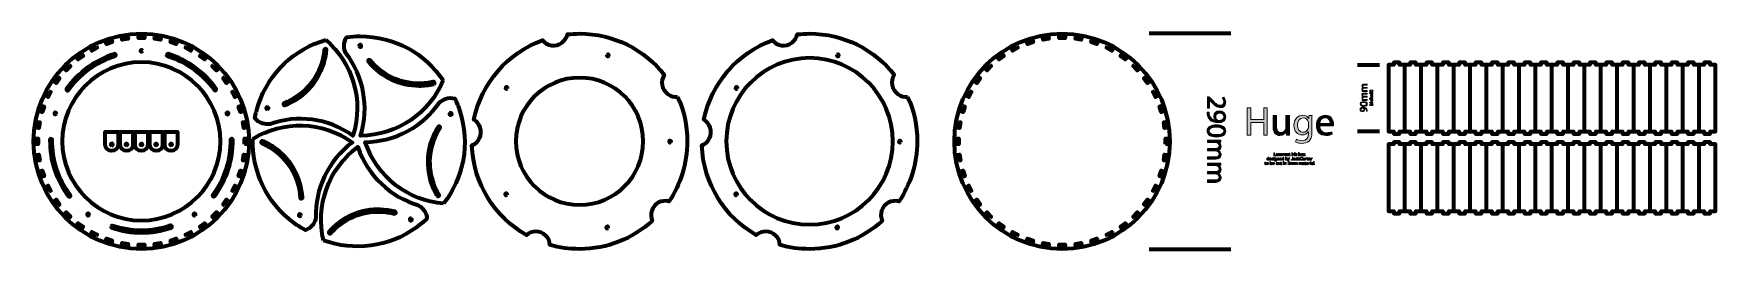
# Model space of a CAD drawing. Header units: inches. Extents: x -842 to 1422, y 2 to 295.
import ezdxf

# ---------------------------------------------------------------- set-up
doc = ezdxf.new("R2010")
doc.units = ezdxf.units.IN
doc.header["$MEASUREMENT"] = 0
doc.layers.add('Layer 1', color=7, linetype='Continuous')

# ---------------------------------------------------------------- blocks, each defined once
blk = doc.blocks.new('block 2')
at = {"layer": 'Layer 1', "color": 7, "lineweight": 100, "true_color": 0xffffff}
for points, knots in [([(-448.4, 286.7), (-489.9, 274.7), (-525, 243), (-539.3, 198.8), (-541.2, 193), (-542.7, 187.1), (-543.8, 181.2), (-541.2, 178.1), (-537.8, 175.5), (-533.6, 174.2), (-530.2, 173.1), (-526.7, 172.9), (-523.4, 173.4), (-487.2, 186.2), (-445.5, 181.8), (-411.9, 157.7), (-396.5, 205.6), (-412.5, 256), (-448.4, 286.7)], [0, 0, 0, 0, 1, 1, 1, 2, 2, 2, 3, 3, 3, 4, 4, 4, 5, 5, 5, 6, 6, 6, 6]), ([(-447.5, 273), (-448.1, 266.5), (-449.4, 260), (-451.5, 253.7), (-459.7, 228.4), (-478.6, 208.4), (-503.4, 198.8), (-503.6, 198.7), (-503.7, 198.7), (-503.9, 198.7), (-504.5, 198.7), (-505.1, 199.1), (-505.3, 199.7), (-505.6, 200.4), (-505.2, 201.3), (-504.5, 201.6), (-480.5, 210.9), (-462.3, 230.2), (-454.3, 254.6), (-452.4, 260.7), (-451.1, 267), (-450.5, 273.3), (-450.4, 274.1), (-449.8, 274.7), (-449, 274.7), (-449, 274.7), (-448.9, 274.7), (-448.9, 274.6), (-448.3, 274.6), (-448, 274.3), (-447.9, 274.1), (-447.7, 273.9), (-447.5, 273.6), (-447.5, 273)], [0, 0, 0, 0, 1, 1, 1, 2, 2, 2, 3, 3, 3, 4, 4, 4, 5, 5, 5, 6, 6, 6, 7, 7, 7, 8, 8, 8, 9, 9, 9, 10, 10, 10, 11, 11, 11, 11]), ([(-290.4, 232.3), (-314.6, 268.1), (-355.6, 291.6), (-402, 291.6), (-408.2, 291.6), (-414.2, 291.2), (-420.2, 290.4), (-422.4, 287), (-423.7, 282.9), (-423.7, 278.6), (-423.7, 275), (-422.8, 271.6), (-421.3, 268.6), (-397.9, 238.1), (-389.3, 197.1), (-401.7, 157.7), (-351.5, 157.9), (-308.5, 188.6), (-290.4, 232.3)], [0, 0, 0, 0, 1, 1, 1, 2, 2, 2, 3, 3, 3, 4, 4, 4, 5, 5, 5, 6, 6, 6, 6]), ([(-403.5, 278.1), (-403.7, 278.9), (-403.3, 279.7), (-402.5, 280), (-401.7, 280.3), (-400.9, 279.8), (-400.6, 279), (-400.3, 278.2), (-400.8, 277.4), (-401.6, 277.1), (-402.4, 276.9), (-403.2, 277.3), (-403.5, 278.1)], [0, 0, 0, 0, 1, 1, 1, 2, 2, 2, 3, 3, 3, 4, 4, 4, 4]), ([(-303.1, 227.2), (-309.5, 225.8), (-316.1, 225), (-322.7, 225), (-349.3, 225), (-374.1, 236.8), (-391, 257.4), (-391.1, 257.6), (-391.2, 257.7), (-391.2, 257.9), (-391.4, 258.5), (-391.2, 259.2), (-390.8, 259.5), (-390.1, 260.1), (-389.2, 260), (-388.6, 259.3), (-372.4, 239.4), (-348.4, 228), (-322.7, 228), (-316.3, 228), (-309.9, 228.8), (-303.8, 230.2), (-303, 230.3), (-302.3, 229.9), (-302, 229.2), (-302, 229.1), (-302, 229.1), (-302, 229), (-301.9, 228.5), (-302.1, 228.1), (-302.2, 227.9), (-302.3, 227.7), (-302.6, 227.4), (-303.1, 227.2)], [0, 0, 0, 0, 1, 1, 1, 2, 2, 2, 3, 3, 3, 4, 4, 4, 5, 5, 5, 6, 6, 6, 7, 7, 7, 8, 8, 8, 9, 9, 9, 10, 10, 10, 11, 11, 11, 11]), ([(-289.9, 66.4), (-263.3, 100.5), (-253.6, 146.7), (-268, 190.9), (-269.9, 196.7), (-272.2, 202.3), (-274.8, 207.7), (-278.7, 208.8), (-282.9, 208.8), (-287.1, 207.4), (-290.5, 206.3), (-293.4, 204.5), (-295.8, 202.1), (-317.6, 170.4), (-353.9, 149.5), (-395.2, 149.2), (-379.6, 101.5), (-337, 70.1), (-289.9, 66.4)], [0, 0, 0, 0, 1, 1, 1, 2, 2, 2, 3, 3, 3, 4, 4, 4, 5, 5, 5, 6, 6, 6, 6]), ([(-526.9, 193.3), (-527.7, 193.3), (-528.4, 194), (-528.4, 194.8), (-528.4, 195.6), (-527.7, 196.3), (-526.9, 196.3), (-526.1, 196.3), (-525.4, 195.6), (-525.4, 194.8), (-525.4, 194), (-526.1, 193.3), (-526.9, 193.3)], [0, 0, 0, 0, 1, 1, 1, 2, 2, 2, 3, 3, 3, 4, 4, 4, 4]), ([(-281.3, 188), (-280.6, 188.5), (-279.7, 188.4), (-279.2, 187.7), (-278.7, 187), (-278.8, 186.1), (-279.5, 185.6), (-280.2, 185.1), (-281.1, 185.3), (-281.6, 185.9), (-282.1, 186.6), (-281.9, 187.6), (-281.3, 188)], [0, 0, 0, 0, 1, 1, 1, 2, 2, 2, 3, 3, 3, 4, 4, 4, 4]), ([(-546.5, 153.7), (-547.9, 110.5), (-528.6, 67.4), (-491, 40.1), (-486, 36.5), (-480.9, 33.3), (-475.6, 30.5), (-471.8, 31.9), (-468.4, 34.4), (-465.8, 37.9), (-463.7, 40.8), (-462.4, 44.1), (-461.9, 47.4), (-462.9, 85.8), (-445.7, 124.1), (-412.5, 148.6), (-453.2, 178), (-506.1, 178.4), (-546.5, 153.7)], [0, 0, 0, 0, 1, 1, 1, 2, 2, 2, 3, 3, 3, 4, 4, 4, 5, 5, 5, 6, 6, 6, 6]), ([(-298.7, 76.9), (-302, 82.5), (-304.8, 88.6), (-306.8, 94.9), (-315, 120.1), (-311.5, 147.4), (-297.1, 169.8), (-297, 169.9), (-296.9, 170.1), (-296.7, 170.2), (-296.2, 170.5), (-295.5, 170.5), (-295, 170.2), (-294.3, 169.8), (-294.1, 168.8), (-294.6, 168.1), (-308.4, 146.6), (-311.9, 120.2), (-303.9, 95.8), (-302, 89.7), (-299.3, 83.9), (-296.1, 78.4), (-295.7, 77.7), (-295.8, 76.9), (-296.5, 76.5), (-296.5, 76.4), (-296.6, 76.4), (-296.6, 76.4), (-297.1, 76.1), (-297.5, 76.2), (-297.7, 76.2), (-298, 76.3), (-298.4, 76.4), (-298.7, 76.9)], [0, 0, 0, 0, 1, 1, 1, 2, 2, 2, 3, 3, 3, 4, 4, 4, 5, 5, 5, 6, 6, 6, 7, 7, 7, 8, 8, 8, 9, 9, 9, 10, 10, 10, 11, 11, 11, 11]), ([(-533.2, 150.4), (-527.1, 147.8), (-521.4, 144.5), (-516, 140.6), (-494.5, 125), (-481.4, 100.8), (-479.9, 74.3), (-479.8, 74.1), (-479.9, 73.9), (-479.9, 73.7), (-480.1, 73.2), (-480.7, 72.7), (-481.3, 72.7), (-482.1, 72.7), (-482.8, 73.3), (-482.8, 74.1), (-484.3, 99.8), (-497, 123.1), (-517.8, 138.2), (-523, 141.9), (-528.5, 145.1), (-534.4, 147.6), (-535.1, 147.9), (-535.4, 148.7), (-535.2, 149.4), (-535.2, 149.5), (-535.2, 149.5), (-535.1, 149.6), (-534.9, 150.1), (-534.5, 150.3), (-534.3, 150.4), (-534.1, 150.5), (-533.7, 150.6), (-533.2, 150.4)], [0, 0, 0, 0, 1, 1, 1, 2, 2, 2, 3, 3, 3, 4, 4, 4, 5, 5, 5, 6, 6, 6, 7, 7, 7, 8, 8, 8, 9, 9, 9, 10, 10, 10, 11, 11, 11, 11]), ([(-451.3, 16.7), (-410.7, 2), (-363.8, 7), (-326.2, 34.3), (-321.2, 38), (-316.5, 41.9), (-312.2, 46), (-312.4, 50.1), (-313.7, 54.1), (-316.3, 57.6), (-318.4, 60.5), (-321.1, 62.8), (-324.1, 64.3), (-361, 75.2), (-392, 103.3), (-405.1, 142.5), (-445.7, 112.9), (-462.4, 62.7), (-451.3, 16.7)], [0, 0, 0, 0, 1, 1, 1, 2, 2, 2, 3, 3, 3, 4, 4, 4, 5, 5, 5, 6, 6, 6, 6]), ([(-481.9, 50.2), (-482.2, 49.4), (-483, 49), (-483.8, 49.3), (-484.6, 49.5), (-485, 50.4), (-484.8, 51.1), (-484.5, 51.9), (-483.7, 52.4), (-482.9, 52.1), (-482.1, 51.9), (-481.6, 51), (-481.9, 50.2)], [0, 0, 0, 0, 1, 1, 1, 2, 2, 2, 3, 3, 3, 4, 4, 4, 4]), ([(-444, 28.3), (-439.7, 33.2), (-434.8, 37.7), (-429.5, 41.6), (-408, 57.2), (-380.9, 62.3), (-355.2, 55.5), (-355, 55.4), (-354.9, 55.4), (-354.7, 55.3), (-354.2, 54.9), (-354, 54.2), (-354.2, 53.7), (-354.4, 52.9), (-355.2, 52.4), (-356, 52.6), (-380.8, 59.1), (-407, 54.2), (-427.7, 39.2), (-432.9, 35.4), (-437.6, 31.1), (-441.8, 26.3), (-442.3, 25.7), (-443.1, 25.6), (-443.8, 26.1), (-443.8, 26.1), (-443.9, 26.1), (-443.9, 26.2), (-444.3, 26.5), (-444.4, 27), (-444.4, 27.2), (-444.4, 27.4), (-444.4, 27.9), (-444, 28.3)], [0, 0, 0, 0, 1, 1, 1, 2, 2, 2, 3, 3, 3, 4, 4, 4, 5, 5, 5, 6, 6, 6, 7, 7, 7, 8, 8, 8, 9, 9, 9, 10, 10, 10, 11, 11, 11, 11]), ([(-333, 46.1), (-332.3, 45.6), (-332.1, 44.7), (-332.6, 44), (-333.1, 43.3), (-334.1, 43.2), (-334.7, 43.7), (-335.4, 44.2), (-335.5, 45.1), (-335.1, 45.8), (-334.6, 46.4), (-333.6, 46.6), (-333, 46.1)], [0, 0, 0, 0, 1, 1, 1, 2, 2, 2, 3, 3, 3, 4, 4, 4, 4])]:
    blk.add_open_spline(points, degree=3, knots=knots, dxfattribs=at)
blk = doc.blocks.new('block 5')
at = {"layer": 'Layer 1', "true_color": 0xffffff}
h = blk.add_hatch(color=7, dxfattribs=at)
h.dxf.hatch_style = 2
edge = h.paths.add_edge_path()
edge.add_spline(control_points=[(738.3, 210.2), (738.3, 210.2), (740.3, 210.2), (740.3, 210.2), (740.3, 210.2), (742.8, 207.7), (742.8, 207.7), (748.7, 201.5), (751.9, 198.7), (755.5, 198.6), (758, 198.6), (760.3, 199.8), (760.3, 203.5), (760.3, 205.7), (759.1, 207.5), (758.2, 208.6), (758.2, 208.6), (760.5, 209.6), (760.5, 209.6), (761.9, 208), (763, 205.6), (763, 202.8), (763, 197.6), (759.4, 195.4), (755.9, 195.4), (751.5, 195.4), (747.8, 198.6), (742.9, 203.7), (742.9, 203.7), (741.1, 205.7), (741.1, 205.7), (741.1, 205.7), (741.1, 205.7), (741.1, 205.7), (741.1, 205.7), (741.1, 194.8), (741.1, 194.8), (741.1, 194.8), (738.3, 194.8), (738.3, 194.8), (738.3, 194.8), (738.3, 210.2), (738.3, 210.2), (738.3, 210.2), (738.3, 210.2), (738.3, 210.2)], knot_values=[0, 0, 0, 0, 1, 1, 1, 2, 2, 2, 3, 3, 3, 4, 4, 4, 5, 5, 5, 6, 6, 6, 7, 7, 7, 8, 8, 8, 9, 9, 9, 10, 10, 10, 11, 11, 11, 12, 12, 12, 13, 13, 13, 14, 14, 14, 15, 15, 15, 15], degree=3, periodic=1)
h = blk.add_hatch(color=7, dxfattribs=at)
h.dxf.hatch_style = 2
edge = h.paths.add_edge_path()
edge.add_spline(control_points=[(740.6, 189.2), (740.6, 188.5), (740.6, 187.7), (740.8, 186.6), (741, 184.7), (741.8, 182.9), (743.1, 181.5), (744.6, 179.9), (746.7, 178.7), (749.6, 178.3), (749.6, 178.3), (749.6, 178.4), (749.6, 178.4), (747.9, 179.7), (746.9, 181.7), (746.9, 184.1), (746.9, 188.5), (750.2, 191.3), (754.4, 191.3), (759, 191.3), (763, 187.9), (763, 183), (763, 178), (759, 175), (752.8, 175), (747.4, 175), (743.7, 176.7), (741.4, 179.1), (739.6, 181), (738.4, 183.6), (738.1, 186.2), (738, 187.4), (737.9, 188.4), (738, 189.2), (738, 189.2), (740.6, 189.2), (740.6, 189.2), (740.6, 189.2), (740.6, 189.2), (740.6, 189.2)], knot_values=[0, 0, 0, 0, 1, 1, 1, 2, 2, 2, 3, 3, 3, 4, 4, 4, 5, 5, 5, 6, 6, 6, 7, 7, 7, 8, 8, 8, 9, 9, 9, 10, 10, 10, 11, 11, 11, 12, 12, 12, 13, 13, 13, 13], degree=3, periodic=1)
edge = h.paths.add_edge_path()
edge.add_spline(control_points=[(754.6, 188), (751.6, 188), (749.4, 186.2), (749.4, 183.3), (749.4, 181.1), (750.5, 179.4), (752, 178.6), (752.3, 178.4), (752.7, 178.3), (753.2, 178.3), (757.3, 178.3), (760.5, 179.8), (760.5, 183.2), (760.5, 186), (758, 188), (754.6, 188)], knot_values=[0, 0, 0, 0, 1, 1, 1, 2, 2, 2, 3, 3, 3, 4, 4, 4, 5, 5, 5, 5], degree=3, periodic=1)
h = blk.add_hatch(color=7, dxfattribs=at)
h.dxf.hatch_style = 2
edge = h.paths.add_edge_path()
edge.add_spline(control_points=[(750.7, 155.9), (742.5, 155.9), (737.9, 158.9), (737.9, 164.3), (737.9, 169), (742.4, 172.2), (750.4, 172.3), (758.5, 172.3), (763, 168.8), (763, 163.9), (763, 158.8), (758.4, 155.9), (750.7, 155.9)], knot_values=[0, 0, 0, 0, 1, 1, 1, 2, 2, 2, 3, 3, 3, 4, 4, 4, 4], degree=3, periodic=1)
edge = h.paths.add_edge_path()
edge.add_spline(control_points=[(750.3, 169), (744, 169), (740.5, 167.1), (740.5, 164.1), (740.5, 160.7), (744.4, 159.1), (750.6, 159.1), (756.5, 159.1), (760.5, 160.7), (760.5, 164.1), (760.5, 166.9), (756.9, 169), (750.3, 169)], knot_values=[0, 0, 0, 0, 1, 1, 1, 2, 2, 2, 3, 3, 3, 4, 4, 4, 4], degree=3, periodic=1)
h = blk.add_hatch(color=7, dxfattribs=at)
h.dxf.hatch_style = 2
edge = h.paths.add_edge_path()
edge.add_spline(control_points=[(751.5, 151.8), (753.4, 151.8), (754.9, 151.8), (756.4, 151.9), (756.4, 151.9), (756.4, 149.1), (756.4, 149.1), (756.4, 149.1), (753.5, 148.9), (753.5, 148.9), (753.5, 148.9), (753.5, 148.8), (753.5, 148.8), (755.2, 147.8), (756.8, 146.1), (756.8, 143.1), (756.8, 140.7), (755.3, 138.8), (753.2, 138), (753.2, 138), (753.2, 138), (753.2, 138), (754.2, 137.4), (755, 136.7), (755.5, 135.9), (756.3, 134.9), (756.8, 133.7), (756.8, 131.9), (756.8, 129.6), (755.2, 126), (749, 126), (749, 126), (738.3, 126), (738.3, 126), (738.3, 126), (738.3, 129.2), (738.3, 129.2), (738.3, 129.2), (748.6, 129.2), (748.6, 129.2), (752, 129.2), (754.1, 130.5), (754.1, 133.1), (754.1, 135), (752.7, 136.5), (751.1, 137), (750.7, 137.2), (750.1, 137.3), (749.5, 137.3), (749.5, 137.3), (738.3, 137.3), (738.3, 137.3), (738.3, 137.3), (738.3, 140.5), (738.3, 140.5), (738.3, 140.5), (749.1, 140.5), (749.1, 140.5), (752, 140.5), (754.1, 141.8), (754.1, 144.3), (754.1, 146.3), (752.5, 147.8), (750.8, 148.3), (750.3, 148.5), (749.8, 148.6), (749.2, 148.6), (749.2, 148.6), (738.3, 148.6), (738.3, 148.6), (738.3, 148.6), (738.3, 151.8), (738.3, 151.8), (738.3, 151.8), (751.5, 151.8), (751.5, 151.8), (751.5, 151.8), (751.5, 151.8), (751.5, 151.8)], knot_values=[0, 0, 0, 0, 1, 1, 1, 2, 2, 2, 3, 3, 3, 4, 4, 4, 5, 5, 5, 6, 6, 6, 7, 7, 7, 8, 8, 8, 9, 9, 9, 10, 10, 10, 11, 11, 11, 12, 12, 12, 13, 13, 13, 14, 14, 14, 15, 15, 15, 16, 16, 16, 17, 17, 17, 18, 18, 18, 19, 19, 19, 20, 20, 20, 21, 21, 21, 22, 22, 22, 23, 23, 23, 24, 24, 24, 25, 25, 25, 26, 26, 26, 26], degree=3, periodic=1)
h = blk.add_hatch(color=7, dxfattribs=at)
h.dxf.hatch_style = 2
edge = h.paths.add_edge_path()
edge.add_spline(control_points=[(751.5, 120.7), (753.4, 120.7), (754.9, 120.7), (756.4, 120.8), (756.4, 120.8), (756.4, 118), (756.4, 118), (756.4, 118), (753.5, 117.8), (753.5, 117.8), (753.5, 117.8), (753.5, 117.7), (753.5, 117.7), (755.2, 116.7), (756.8, 115), (756.8, 112), (756.8, 109.6), (755.3, 107.7), (753.2, 106.9), (753.2, 106.9), (753.2, 106.8), (753.2, 106.8), (754.2, 106.3), (755, 105.6), (755.5, 104.8), (756.3, 103.7), (756.8, 102.6), (756.8, 100.8), (756.8, 98.5), (755.2, 94.9), (749, 94.9), (749, 94.9), (738.3, 94.9), (738.3, 94.9), (738.3, 94.9), (738.3, 98.1), (738.3, 98.1), (738.3, 98.1), (748.6, 98.1), (748.6, 98.1), (752, 98.1), (754.1, 99.4), (754.1, 102), (754.1, 103.9), (752.7, 105.4), (751.1, 105.9), (750.7, 106.1), (750.1, 106.2), (749.5, 106.2), (749.5, 106.2), (738.3, 106.2), (738.3, 106.2), (738.3, 106.2), (738.3, 109.4), (738.3, 109.4), (738.3, 109.4), (749.1, 109.4), (749.1, 109.4), (752, 109.4), (754.1, 110.6), (754.1, 113.1), (754.1, 115.2), (752.5, 116.7), (750.8, 117.2), (750.3, 117.4), (749.8, 117.5), (749.2, 117.5), (749.2, 117.5), (738.3, 117.5), (738.3, 117.5), (738.3, 117.5), (738.3, 120.7), (738.3, 120.7), (738.3, 120.7), (751.5, 120.7), (751.5, 120.7), (751.5, 120.7), (751.5, 120.7), (751.5, 120.7)], knot_values=[0, 0, 0, 0, 1, 1, 1, 2, 2, 2, 3, 3, 3, 4, 4, 4, 5, 5, 5, 6, 6, 6, 7, 7, 7, 8, 8, 8, 9, 9, 9, 10, 10, 10, 11, 11, 11, 12, 12, 12, 13, 13, 13, 14, 14, 14, 15, 15, 15, 16, 16, 16, 17, 17, 17, 18, 18, 18, 19, 19, 19, 20, 20, 20, 21, 21, 21, 22, 22, 22, 23, 23, 23, 24, 24, 24, 25, 25, 25, 26, 26, 26, 26], degree=3, periodic=1)
at = {"layer": 'Layer 1', "lineweight": 0}
for points, knots in [([(738.3, 210.2), (738.3, 210.2), (740.3, 210.2), (740.3, 210.2), (740.3, 210.2), (742.8, 207.7), (742.8, 207.7), (748.7, 201.5), (751.9, 198.7), (755.5, 198.6), (758, 198.6), (760.3, 199.8), (760.3, 203.5), (760.3, 205.7), (759.1, 207.5), (758.2, 208.6), (758.2, 208.6), (760.5, 209.6), (760.5, 209.6), (761.9, 208), (763, 205.6), (763, 202.8), (763, 197.6), (759.4, 195.4), (755.9, 195.4), (751.5, 195.4), (747.8, 198.6), (742.9, 203.7), (742.9, 203.7), (741.1, 205.7), (741.1, 205.7), (741.1, 205.7), (741.1, 205.7), (741.1, 205.7), (741.1, 205.7), (741.1, 194.8), (741.1, 194.8), (741.1, 194.8), (738.3, 194.8), (738.3, 194.8), (738.3, 194.8), (738.3, 210.2), (738.3, 210.2), (738.3, 210.2), (738.3, 210.2), (738.3, 210.2)], [0, 0, 0, 0, 1, 1, 1, 2, 2, 2, 3, 3, 3, 4, 4, 4, 5, 5, 5, 6, 6, 6, 7, 7, 7, 8, 8, 8, 9, 9, 9, 10, 10, 10, 11, 11, 11, 12, 12, 12, 13, 13, 13, 14, 14, 14, 15, 15, 15, 15]), ([(740.6, 189.2), (740.6, 188.5), (740.6, 187.7), (740.8, 186.6), (741, 184.7), (741.8, 182.9), (743.1, 181.5), (744.6, 179.9), (746.7, 178.7), (749.6, 178.3), (749.6, 178.3), (749.6, 178.4), (749.6, 178.4), (747.9, 179.7), (746.9, 181.7), (746.9, 184.1), (746.9, 188.5), (750.2, 191.3), (754.4, 191.3), (759, 191.3), (763, 187.9), (763, 183), (763, 178), (759, 175), (752.8, 175), (747.4, 175), (743.7, 176.7), (741.4, 179.1), (739.6, 181), (738.4, 183.6), (738.1, 186.2), (738, 187.4), (737.9, 188.4), (738, 189.2), (738, 189.2), (740.6, 189.2), (740.6, 189.2), (740.6, 189.2), (740.6, 189.2), (740.6, 189.2)], [0, 0, 0, 0, 1, 1, 1, 2, 2, 2, 3, 3, 3, 4, 4, 4, 5, 5, 5, 6, 6, 6, 7, 7, 7, 8, 8, 8, 9, 9, 9, 10, 10, 10, 11, 11, 11, 12, 12, 12, 13, 13, 13, 13]), ([(754.6, 188), (751.6, 188), (749.4, 186.2), (749.4, 183.3), (749.4, 181.1), (750.5, 179.4), (752, 178.6), (752.3, 178.4), (752.7, 178.3), (753.2, 178.3), (757.3, 178.3), (760.5, 179.8), (760.5, 183.2), (760.5, 186), (758, 188), (754.6, 188)], [0, 0, 0, 0, 1, 1, 1, 2, 2, 2, 3, 3, 3, 4, 4, 4, 5, 5, 5, 5]), ([(750.7, 155.9), (742.5, 155.9), (737.9, 158.9), (737.9, 164.3), (737.9, 169), (742.4, 172.2), (750.4, 172.3), (758.5, 172.3), (763, 168.8), (763, 163.9), (763, 158.8), (758.4, 155.9), (750.7, 155.9)], [0, 0, 0, 0, 1, 1, 1, 2, 2, 2, 3, 3, 3, 4, 4, 4, 4]), ([(750.3, 169), (744, 169), (740.5, 167.1), (740.5, 164.1), (740.5, 160.7), (744.4, 159.1), (750.6, 159.1), (756.5, 159.1), (760.5, 160.7), (760.5, 164.1), (760.5, 166.9), (756.9, 169), (750.3, 169)], [0, 0, 0, 0, 1, 1, 1, 2, 2, 2, 3, 3, 3, 4, 4, 4, 4]), ([(751.5, 151.8), (753.4, 151.8), (754.9, 151.8), (756.4, 151.9), (756.4, 151.9), (756.4, 149.1), (756.4, 149.1), (756.4, 149.1), (753.5, 148.9), (753.5, 148.9), (753.5, 148.9), (753.5, 148.8), (753.5, 148.8), (755.2, 147.8), (756.8, 146.1), (756.8, 143.1), (756.8, 140.7), (755.3, 138.8), (753.2, 138), (753.2, 138), (753.2, 138), (753.2, 138), (754.2, 137.4), (755, 136.7), (755.5, 135.9), (756.3, 134.9), (756.8, 133.7), (756.8, 131.9), (756.8, 129.6), (755.2, 126), (749, 126), (749, 126), (738.3, 126), (738.3, 126), (738.3, 126), (738.3, 129.2), (738.3, 129.2), (738.3, 129.2), (748.6, 129.2), (748.6, 129.2), (752, 129.2), (754.1, 130.5), (754.1, 133.1), (754.1, 135), (752.7, 136.5), (751.1, 137), (750.7, 137.2), (750.1, 137.3), (749.5, 137.3), (749.5, 137.3), (738.3, 137.3), (738.3, 137.3), (738.3, 137.3), (738.3, 140.5), (738.3, 140.5), (738.3, 140.5), (749.1, 140.5), (749.1, 140.5), (752, 140.5), (754.1, 141.8), (754.1, 144.3), (754.1, 146.3), (752.5, 147.8), (750.8, 148.3), (750.3, 148.5), (749.8, 148.6), (749.2, 148.6), (749.2, 148.6), (738.3, 148.6), (738.3, 148.6), (738.3, 148.6), (738.3, 151.8), (738.3, 151.8), (738.3, 151.8), (751.5, 151.8), (751.5, 151.8), (751.5, 151.8), (751.5, 151.8), (751.5, 151.8)], [0, 0, 0, 0, 1, 1, 1, 2, 2, 2, 3, 3, 3, 4, 4, 4, 5, 5, 5, 6, 6, 6, 7, 7, 7, 8, 8, 8, 9, 9, 9, 10, 10, 10, 11, 11, 11, 12, 12, 12, 13, 13, 13, 14, 14, 14, 15, 15, 15, 16, 16, 16, 17, 17, 17, 18, 18, 18, 19, 19, 19, 20, 20, 20, 21, 21, 21, 22, 22, 22, 23, 23, 23, 24, 24, 24, 25, 25, 25, 26, 26, 26, 26]), ([(751.5, 120.7), (753.4, 120.7), (754.9, 120.7), (756.4, 120.8), (756.4, 120.8), (756.4, 118), (756.4, 118), (756.4, 118), (753.5, 117.8), (753.5, 117.8), (753.5, 117.8), (753.5, 117.7), (753.5, 117.7), (755.2, 116.7), (756.8, 115), (756.8, 112), (756.8, 109.6), (755.3, 107.7), (753.2, 106.9), (753.2, 106.9), (753.2, 106.8), (753.2, 106.8), (754.2, 106.3), (755, 105.6), (755.5, 104.8), (756.3, 103.7), (756.8, 102.6), (756.8, 100.8), (756.8, 98.5), (755.2, 94.9), (749, 94.9), (749, 94.9), (738.3, 94.9), (738.3, 94.9), (738.3, 94.9), (738.3, 98.1), (738.3, 98.1), (738.3, 98.1), (748.6, 98.1), (748.6, 98.1), (752, 98.1), (754.1, 99.4), (754.1, 102), (754.1, 103.9), (752.7, 105.4), (751.1, 105.9), (750.7, 106.1), (750.1, 106.2), (749.5, 106.2), (749.5, 106.2), (738.3, 106.2), (738.3, 106.2), (738.3, 106.2), (738.3, 109.4), (738.3, 109.4), (738.3, 109.4), (749.1, 109.4), (749.1, 109.4), (752, 109.4), (754.1, 110.6), (754.1, 113.1), (754.1, 115.2), (752.5, 116.7), (750.8, 117.2), (750.3, 117.4), (749.8, 117.5), (749.2, 117.5), (749.2, 117.5), (738.3, 117.5), (738.3, 117.5), (738.3, 117.5), (738.3, 120.7), (738.3, 120.7), (738.3, 120.7), (751.5, 120.7), (751.5, 120.7), (751.5, 120.7), (751.5, 120.7), (751.5, 120.7)], [0, 0, 0, 0, 1, 1, 1, 2, 2, 2, 3, 3, 3, 4, 4, 4, 5, 5, 5, 6, 6, 6, 7, 7, 7, 8, 8, 8, 9, 9, 9, 10, 10, 10, 11, 11, 11, 12, 12, 12, 13, 13, 13, 14, 14, 14, 15, 15, 15, 16, 16, 16, 17, 17, 17, 18, 18, 18, 19, 19, 19, 20, 20, 20, 21, 21, 21, 22, 22, 22, 23, 23, 23, 24, 24, 24, 25, 25, 25, 26, 26, 26, 26])]:
    blk.add_open_spline(points, degree=3, knots=knots, dxfattribs=at)
blk = doc.blocks.new('block 4')
at = {"layer": 'Layer 1', "color": 7, "lineweight": 200, "true_color": 0xffffff}
for points in [[(769.6, 295.1), (659.7, 295.1)], [(659.7, 5.1), (769.6, 5.1)]]:
    blk.add_lwpolyline(points, dxfattribs=at)
at = {"layer": 'Layer 1'}
blk.add_blockref('block 5', (0, 0), dxfattribs=at)
blk = doc.blocks.new('block 7')
at = {"layer": 'Layer 1', "true_color": 0xffffff}
h = blk.add_hatch(color=7, dxfattribs=at)
h.dxf.hatch_style = 2
h.paths.add_polyline_path([(796.5, 195), (796.5, 179.7), (814.1, 179.7), (814.1, 195), (818.8, 195), (818.8, 158.6), (814.1, 158.6), (814.1, 175.6), (796.5, 175.6), (796.5, 158.6), (791.8, 158.6), (791.8, 195)])
h = blk.add_hatch(color=7, dxfattribs=at)
h.dxf.hatch_style = 2
edge = h.paths.add_edge_path()
edge.add_spline(control_points=[(848.7, 165.7), (848.7, 163), (848.7, 160.6), (848.9, 158.6), (848.9, 158.6), (844.7, 158.6), (844.7, 158.6), (844.7, 158.6), (844.4, 162.8), (844.4, 162.8), (844.4, 162.8), (844.3, 162.8), (844.3, 162.8), (843.1, 160.7), (840.3, 158), (835.7, 158), (831.6, 158), (826.7, 160.2), (826.7, 169.4), (826.7, 169.4), (826.7, 184.7), (826.7, 184.7), (826.7, 184.7), (831.4, 184.7), (831.4, 184.7), (831.4, 184.7), (831.4, 170.2), (831.4, 170.2), (831.4, 165.3), (832.9, 161.9), (837.2, 161.9), (840.4, 161.9), (842.6, 164.1), (843.5, 166.2), (843.8, 166.9), (843.9, 167.8), (843.9, 168.7), (843.9, 168.7), (843.9, 184.7), (843.9, 184.7), (843.9, 184.7), (848.7, 184.7), (848.7, 184.7), (848.7, 184.7), (848.7, 165.7), (848.7, 165.7), (848.7, 165.7), (848.7, 165.7), (848.7, 165.7)], knot_values=[0, 0, 0, 0, 1, 1, 1, 2, 2, 2, 3, 3, 3, 4, 4, 4, 5, 5, 5, 6, 6, 6, 7, 7, 7, 8, 8, 8, 9, 9, 9, 10, 10, 10, 11, 11, 11, 12, 12, 12, 13, 13, 13, 14, 14, 14, 15, 15, 15, 16, 16, 16, 16], degree=3, periodic=1)
h = blk.add_hatch(color=7, dxfattribs=at)
h.dxf.hatch_style = 2
edge = h.paths.add_edge_path()
edge.add_spline(control_points=[(879.1, 184.7), (879, 182.8), (878.9, 180.7), (878.9, 177.5), (878.9, 177.5), (878.9, 162.4), (878.9, 162.4), (878.9, 156.4), (877.7, 152.7), (875.1, 150.4), (872.6, 148), (868.9, 147.3), (865.6, 147.3), (862.5, 147.3), (859.1, 148), (856.9, 149.4), (856.9, 149.4), (858.1, 153.1), (858.1, 153.1), (859.9, 152), (862.6, 151), (865.8, 151), (870.7, 151), (874.2, 153.5), (874.2, 160.1), (874.2, 160.1), (874.2, 163.1), (874.2, 163.1), (874.2, 163.1), (874.1, 163.1), (874.1, 163.1), (872.7, 160.6), (869.9, 158.7), (865.8, 158.7), (859.3, 158.7), (854.7, 164.2), (854.7, 171.4), (854.7, 180.3), (860.5, 185.3), (866.5, 185.3), (871, 185.3), (873.5, 182.9), (874.6, 180.8), (874.6, 180.8), (874.7, 180.8), (874.7, 180.8), (874.7, 180.8), (874.9, 184.7), (874.9, 184.7), (874.9, 184.7), (879.1, 184.7), (879.1, 184.7), (879.1, 184.7), (879.1, 184.7), (879.1, 184.7)], knot_values=[0, 0, 0, 0, 1, 1, 1, 2, 2, 2, 3, 3, 3, 4, 4, 4, 5, 5, 5, 6, 6, 6, 7, 7, 7, 8, 8, 8, 9, 9, 9, 10, 10, 10, 11, 11, 11, 12, 12, 12, 13, 13, 13, 14, 14, 14, 15, 15, 15, 16, 16, 16, 17, 17, 17, 18, 18, 18, 18], degree=3, periodic=1)
edge = h.paths.add_edge_path()
edge.add_spline(control_points=[(874.2, 174.4), (874.2, 175.2), (874.1, 175.9), (873.9, 176.6), (873, 179.3), (870.7, 181.6), (867.3, 181.6), (862.7, 181.6), (859.5, 177.7), (859.5, 171.7), (859.5, 166.6), (862.1, 162.3), (867.2, 162.3), (870.1, 162.3), (872.8, 164.1), (873.8, 167.2), (874.1, 168), (874.2, 168.9), (874.2, 169.7), (874.2, 169.7), (874.2, 174.4), (874.2, 174.4), (874.2, 174.4), (874.2, 174.4), (874.2, 174.4)], knot_values=[0, 0, 0, 0, 1, 1, 1, 2, 2, 2, 3, 3, 3, 4, 4, 4, 5, 5, 5, 6, 6, 6, 7, 7, 7, 8, 8, 8, 8], degree=3, periodic=1)
h = blk.add_hatch(color=7, dxfattribs=at)
h.dxf.hatch_style = 2
edge = h.paths.add_edge_path()
edge.add_spline(control_points=[(889.4, 170.8), (889.5, 164.3), (893.6, 161.7), (898.4, 161.7), (901.8, 161.7), (903.8, 162.3), (905.6, 163.1), (905.6, 163.1), (906.4, 159.7), (906.4, 159.7), (904.7, 158.9), (901.9, 158), (897.7, 158), (889.7, 158), (884.9, 163.3), (884.9, 171.2), (884.9, 179.1), (889.5, 185.3), (897.1, 185.3), (905.7, 185.3), (907.9, 177.8), (907.9, 173), (907.9, 172), (907.8, 171.3), (907.8, 170.8), (907.8, 170.8), (889.4, 170.8), (889.4, 170.8), (889.4, 170.8), (889.4, 170.8), (889.4, 170.8)], knot_values=[0, 0, 0, 0, 1, 1, 1, 2, 2, 2, 3, 3, 3, 4, 4, 4, 5, 5, 5, 6, 6, 6, 7, 7, 7, 8, 8, 8, 9, 9, 9, 10, 10, 10, 10], degree=3, periodic=1)
edge = h.paths.add_edge_path()
edge.add_spline(control_points=[(903.3, 174.2), (903.4, 177.2), (902.1, 181.9), (896.7, 181.9), (891.9, 181.9), (889.8, 177.5), (889.5, 174.2), (889.5, 174.2), (903.3, 174.2), (903.3, 174.2)], knot_values=[0, 0, 0, 0, 1, 1, 1, 2, 2, 2, 3, 3, 3, 3], degree=3, periodic=1)
at = {"layer": 'Layer 1', "lineweight": 0}
blk.add_lwpolyline([(796.5, 195), (796.5, 179.7), (814.1, 179.7), (814.1, 195), (818.8, 195), (818.8, 158.6), (814.1, 158.6), (814.1, 175.6), (796.5, 175.6), (796.5, 158.6), (791.8, 158.6), (791.8, 195), (796.5, 195)], dxfattribs=at)
for points, knots in [([(848.7, 165.7), (848.7, 163), (848.7, 160.6), (848.9, 158.6), (848.9, 158.6), (844.7, 158.6), (844.7, 158.6), (844.7, 158.6), (844.4, 162.8), (844.4, 162.8), (844.4, 162.8), (844.3, 162.8), (844.3, 162.8), (843.1, 160.7), (840.3, 158), (835.7, 158), (831.6, 158), (826.7, 160.2), (826.7, 169.4), (826.7, 169.4), (826.7, 184.7), (826.7, 184.7), (826.7, 184.7), (831.4, 184.7), (831.4, 184.7), (831.4, 184.7), (831.4, 170.2), (831.4, 170.2), (831.4, 165.3), (832.9, 161.9), (837.2, 161.9), (840.4, 161.9), (842.6, 164.1), (843.5, 166.2), (843.8, 166.9), (843.9, 167.8), (843.9, 168.7), (843.9, 168.7), (843.9, 184.7), (843.9, 184.7), (843.9, 184.7), (848.7, 184.7), (848.7, 184.7), (848.7, 184.7), (848.7, 165.7), (848.7, 165.7), (848.7, 165.7), (848.7, 165.7), (848.7, 165.7)], [0, 0, 0, 0, 1, 1, 1, 2, 2, 2, 3, 3, 3, 4, 4, 4, 5, 5, 5, 6, 6, 6, 7, 7, 7, 8, 8, 8, 9, 9, 9, 10, 10, 10, 11, 11, 11, 12, 12, 12, 13, 13, 13, 14, 14, 14, 15, 15, 15, 16, 16, 16, 16]), ([(879.1, 184.7), (879, 182.8), (878.9, 180.7), (878.9, 177.5), (878.9, 177.5), (878.9, 162.4), (878.9, 162.4), (878.9, 156.4), (877.7, 152.7), (875.1, 150.4), (872.6, 148), (868.9, 147.3), (865.6, 147.3), (862.5, 147.3), (859.1, 148), (856.9, 149.4), (856.9, 149.4), (858.1, 153.1), (858.1, 153.1), (859.9, 152), (862.6, 151), (865.8, 151), (870.7, 151), (874.2, 153.5), (874.2, 160.1), (874.2, 160.1), (874.2, 163.1), (874.2, 163.1), (874.2, 163.1), (874.1, 163.1), (874.1, 163.1), (872.7, 160.6), (869.9, 158.7), (865.8, 158.7), (859.3, 158.7), (854.7, 164.2), (854.7, 171.4), (854.7, 180.3), (860.5, 185.3), (866.5, 185.3), (871, 185.3), (873.5, 182.9), (874.6, 180.8), (874.6, 180.8), (874.7, 180.8), (874.7, 180.8), (874.7, 180.8), (874.9, 184.7), (874.9, 184.7), (874.9, 184.7), (879.1, 184.7), (879.1, 184.7), (879.1, 184.7), (879.1, 184.7), (879.1, 184.7)], [0, 0, 0, 0, 1, 1, 1, 2, 2, 2, 3, 3, 3, 4, 4, 4, 5, 5, 5, 6, 6, 6, 7, 7, 7, 8, 8, 8, 9, 9, 9, 10, 10, 10, 11, 11, 11, 12, 12, 12, 13, 13, 13, 14, 14, 14, 15, 15, 15, 16, 16, 16, 17, 17, 17, 18, 18, 18, 18]), ([(874.2, 174.4), (874.2, 175.2), (874.1, 175.9), (873.9, 176.6), (873, 179.3), (870.7, 181.6), (867.3, 181.6), (862.7, 181.6), (859.5, 177.7), (859.5, 171.7), (859.5, 166.6), (862.1, 162.3), (867.2, 162.3), (870.1, 162.3), (872.8, 164.1), (873.8, 167.2), (874.1, 168), (874.2, 168.9), (874.2, 169.7), (874.2, 169.7), (874.2, 174.4), (874.2, 174.4), (874.2, 174.4), (874.2, 174.4), (874.2, 174.4)], [0, 0, 0, 0, 1, 1, 1, 2, 2, 2, 3, 3, 3, 4, 4, 4, 5, 5, 5, 6, 6, 6, 7, 7, 7, 8, 8, 8, 8]), ([(889.4, 170.8), (889.5, 164.3), (893.6, 161.7), (898.4, 161.7), (901.8, 161.7), (903.8, 162.3), (905.6, 163.1), (905.6, 163.1), (906.4, 159.7), (906.4, 159.7), (904.7, 158.9), (901.9, 158), (897.7, 158), (889.7, 158), (884.9, 163.3), (884.9, 171.2), (884.9, 179.1), (889.5, 185.3), (897.1, 185.3), (905.7, 185.3), (907.9, 177.8), (907.9, 173), (907.9, 172), (907.8, 171.3), (907.8, 170.8), (907.8, 170.8), (889.4, 170.8), (889.4, 170.8), (889.4, 170.8), (889.4, 170.8), (889.4, 170.8)], [0, 0, 0, 0, 1, 1, 1, 2, 2, 2, 3, 3, 3, 4, 4, 4, 5, 5, 5, 6, 6, 6, 7, 7, 7, 8, 8, 8, 9, 9, 9, 10, 10, 10, 10]), ([(903.3, 174.2), (903.4, 177.2), (902.1, 181.9), (896.7, 181.9), (891.9, 181.9), (889.8, 177.5), (889.5, 174.2), (889.5, 174.2), (903.3, 174.2), (903.3, 174.2)], [0, 0, 0, 0, 1, 1, 1, 2, 2, 2, 3, 3, 3, 3])]:
    blk.add_open_spline(points, degree=3, knots=knots, dxfattribs=at)
blk = doc.blocks.new('block 8')
at = {"layer": 'Layer 1', "true_color": 0xffffff}
h = blk.add_hatch(color=7, dxfattribs=at)
h.dxf.hatch_style = 2
h.paths.add_polyline_path([(830.4, 130.8), (827.7, 130.8), (827.7, 134.8), (828.5, 134.8), (828.5, 131.5), (830.4, 131.5)])
h = blk.add_hatch(color=7, dxfattribs=at)
h.dxf.hatch_style = 2
edge = h.paths.add_edge_path()
edge.add_spline(control_points=[(833.1, 130.8), (833.1, 130.8), (832.3, 130.8), (832.3, 130.8), (832.3, 130.8), (832.3, 130.9), (832.3, 130.9), (832.2, 130.8), (832.1, 130.8), (831.9, 130.7), (831.8, 130.7), (831.7, 130.7), (831.5, 130.7), (831.4, 130.7), (831.2, 130.7), (831.1, 130.7), (831, 130.8), (830.9, 130.8), (830.8, 130.9), (830.7, 131), (830.7, 131.1), (830.6, 131.2), (830.6, 131.3), (830.6, 131.4), (830.6, 131.6), (830.6, 131.7), (830.6, 131.9), (830.7, 132), (830.7, 132.1), (830.8, 132.2), (831, 132.3), (831.1, 132.4), (831.2, 132.4), (831.4, 132.5), (831.6, 132.5), (831.7, 132.5), (831.9, 132.5), (831.9, 132.5), (832.4, 132.5), (832.4, 132.5), (832.4, 132.7), (832.3, 132.8), (832.2, 132.9), (832.1, 133), (831.9, 133.1), (831.7, 133.1), (831.6, 133.1), (831.5, 133.1), (831.4, 133), (831.3, 133), (831.2, 132.9), (831.1, 132.8), (831.1, 132.8), (830.7, 133.3), (830.7, 133.3), (830.8, 133.4), (831, 133.5), (831.2, 133.6), (831.4, 133.7), (831.6, 133.7), (831.8, 133.7), (832, 133.7), (832.2, 133.7), (832.3, 133.6), (832.5, 133.6), (832.6, 133.5), (832.7, 133.4), (832.8, 133.3), (832.9, 133.1), (833, 133), (833, 132.8), (833.1, 132.6), (833.1, 132.4), (833.1, 132.4), (833.1, 130.8), (833.1, 130.8), (833.1, 130.8), (833.1, 130.8), (833.1, 130.8)], knot_values=[0, 0, 0, 0, 1, 1, 1, 2, 2, 2, 3, 3, 3, 4, 4, 4, 5, 5, 5, 6, 6, 6, 7, 7, 7, 8, 8, 8, 9, 9, 9, 10, 10, 10, 11, 11, 11, 12, 12, 12, 13, 13, 13, 14, 14, 14, 15, 15, 15, 16, 16, 16, 17, 17, 17, 18, 18, 18, 19, 19, 19, 20, 20, 20, 21, 21, 21, 22, 22, 22, 23, 23, 23, 24, 24, 24, 25, 25, 25, 26, 26, 26, 26], degree=3, periodic=1)
edge = h.paths.add_edge_path()
edge.add_spline(control_points=[(832.3, 131.5), (832.3, 131.5), (832.3, 132), (832.3, 132), (832.3, 132), (832, 132), (832, 132), (831.9, 132), (831.8, 132), (831.7, 132), (831.6, 132), (831.6, 132), (831.5, 131.9), (831.4, 131.9), (831.4, 131.9), (831.3, 131.8), (831.3, 131.8), (831.3, 131.7), (831.3, 131.6), (831.3, 131.5), (831.3, 131.4), (831.4, 131.4), (831.5, 131.3), (831.6, 131.3), (831.7, 131.3), (831.8, 131.3), (831.9, 131.3), (832, 131.3), (832.1, 131.4), (832.2, 131.4), (832.3, 131.5)], knot_values=[0, 0, 0, 0, 1, 1, 1, 2, 2, 2, 3, 3, 3, 4, 4, 4, 5, 5, 5, 6, 6, 6, 7, 7, 7, 8, 8, 8, 9, 9, 9, 10, 10, 10, 10], degree=3, periodic=1)
h = blk.add_hatch(color=7, dxfattribs=at)
h.dxf.hatch_style = 2
edge = h.paths.add_edge_path()
edge.add_spline(control_points=[(835.7, 131.6), (835.7, 131.4), (835.7, 131.3), (835.6, 131.2), (835.6, 131.1), (835.5, 131), (835.4, 130.9), (835.3, 130.8), (835.2, 130.8), (835, 130.7), (834.9, 130.7), (834.8, 130.7), (834.6, 130.7), (834.4, 130.7), (834.2, 130.7), (834, 130.8), (833.8, 130.9), (833.7, 131), (833.5, 131.2), (833.5, 131.2), (834, 131.6), (834, 131.6), (834, 131.5), (834.1, 131.4), (834.3, 131.4), (834.4, 131.3), (834.5, 131.3), (834.6, 131.3), (834.7, 131.3), (834.8, 131.3), (834.9, 131.3), (835, 131.4), (835, 131.4), (835, 131.5), (835, 131.6), (835, 131.7), (834.9, 131.7), (834.8, 131.8), (834.6, 131.9), (834.4, 131.9), (834.3, 132), (834.2, 132), (834.1, 132), (834, 132.1), (833.9, 132.2), (833.8, 132.2), (833.7, 132.3), (833.6, 132.4), (833.6, 132.5), (833.5, 132.6), (833.5, 132.7), (833.5, 132.8), (833.5, 133), (833.6, 133.1), (833.6, 133.2), (833.7, 133.3), (833.8, 133.4), (833.9, 133.5), (834, 133.6), (834.1, 133.6), (834.2, 133.7), (834.4, 133.7), (834.5, 133.7), (834.6, 133.7), (835.1, 133.7), (835.4, 133.6), (835.7, 133.2), (835.7, 133.2), (835.3, 132.8), (835.3, 132.8), (835.2, 132.9), (835.1, 133), (835, 133), (834.9, 133.1), (834.8, 133.1), (834.7, 133.1), (834.6, 133.1), (834.6, 133.1), (834.5, 133.1), (834.5, 133.1), (834.4, 133.1), (834.4, 133.1), (834.3, 133), (834.3, 133), (834.3, 133), (834.3, 132.9), (834.2, 132.9), (834.2, 132.9), (834.2, 132.8), (834.3, 132.7), (834.4, 132.7), (834.5, 132.6), (834.6, 132.5), (834.8, 132.5), (835, 132.4), (835.1, 132.4), (835.2, 132.3), (835.3, 132.3), (835.4, 132.2), (835.5, 132.1), (835.6, 132.1), (835.6, 132), (835.7, 131.9), (835.7, 131.8), (835.7, 131.7), (835.7, 131.6)], knot_values=[0, 0, 0, 0, 1, 1, 1, 2, 2, 2, 3, 3, 3, 4, 4, 4, 5, 5, 5, 6, 6, 6, 7, 7, 7, 8, 8, 8, 9, 9, 9, 10, 10, 10, 11, 11, 11, 12, 12, 12, 13, 13, 13, 14, 14, 14, 15, 15, 15, 16, 16, 16, 17, 17, 17, 18, 18, 18, 19, 19, 19, 20, 20, 20, 21, 21, 21, 22, 22, 22, 23, 23, 23, 24, 24, 24, 25, 25, 25, 26, 26, 26, 27, 27, 27, 28, 28, 28, 29, 29, 29, 30, 30, 30, 31, 31, 31, 32, 32, 32, 33, 33, 33, 34, 34, 34, 35, 35, 35, 35], degree=3, periodic=1)
h = blk.add_hatch(color=7, dxfattribs=at)
h.dxf.hatch_style = 2
edge = h.paths.add_edge_path()
edge.add_spline(control_points=[(839.2, 132.2), (839.2, 132.2), (839.2, 132.1), (839.2, 132.1), (839.2, 132), (839.2, 132), (839.1, 131.9), (839.1, 131.9), (836.8, 131.9), (836.8, 131.9), (836.9, 131.8), (836.9, 131.7), (836.9, 131.7), (837, 131.6), (837.1, 131.5), (837.1, 131.5), (837.2, 131.4), (837.3, 131.4), (837.4, 131.3), (837.5, 131.3), (837.5, 131.3), (837.7, 131.3), (837.8, 131.3), (837.9, 131.3), (838, 131.4), (838.2, 131.4), (838.3, 131.5), (838.4, 131.5), (838.4, 131.5), (838.8, 131.1), (838.8, 131.1), (838.6, 130.9), (838.4, 130.8), (838.2, 130.8), (838, 130.7), (837.8, 130.7), (837.6, 130.7), (837.4, 130.7), (837.2, 130.7), (837, 130.8), (836.8, 130.9), (836.7, 131), (836.5, 131.1), (836.4, 131.3), (836.3, 131.4), (836.2, 131.6), (836.1, 131.8), (836.1, 132), (836.1, 132.2), (836.1, 132.4), (836.1, 132.6), (836.2, 132.8), (836.3, 133), (836.4, 133.1), (836.5, 133.3), (836.7, 133.4), (836.8, 133.5), (837, 133.6), (837.2, 133.7), (837.4, 133.7), (837.6, 133.7), (837.8, 133.7), (838, 133.7), (838.2, 133.6), (838.4, 133.5), (838.6, 133.4), (838.7, 133.3), (838.8, 133.2), (839, 133), (839, 132.8), (839.1, 132.6), (839.2, 132.4), (839.2, 132.2)], knot_values=[0, 0, 0, 0, 1, 1, 1, 2, 2, 2, 3, 3, 3, 4, 4, 4, 5, 5, 5, 6, 6, 6, 7, 7, 7, 8, 8, 8, 9, 9, 9, 10, 10, 10, 11, 11, 11, 12, 12, 12, 13, 13, 13, 14, 14, 14, 15, 15, 15, 16, 16, 16, 17, 17, 17, 18, 18, 18, 19, 19, 19, 20, 20, 20, 21, 21, 21, 22, 22, 22, 23, 23, 23, 24, 24, 24, 24], degree=3, periodic=1)
edge = h.paths.add_edge_path()
edge.add_spline(control_points=[(838.4, 132.5), (838.4, 132.7), (838.3, 132.8), (838.1, 132.9), (838, 133), (837.8, 133.1), (837.6, 133.1), (837.4, 133.1), (837.3, 133), (837.1, 132.9), (837, 132.8), (836.9, 132.7), (836.8, 132.5), (836.8, 132.5), (838.4, 132.5), (838.4, 132.5)], knot_values=[0, 0, 0, 0, 1, 1, 1, 2, 2, 2, 3, 3, 3, 4, 4, 4, 5, 5, 5, 5], degree=3, periodic=1)
h = blk.add_hatch(color=7, dxfattribs=at)
h.dxf.hatch_style = 2
edge = h.paths.add_edge_path()
edge.add_spline(control_points=[(841.7, 133.3), (841.7, 133.3), (841.3, 132.7), (841.3, 132.7), (841.2, 132.8), (841.2, 132.9), (841.1, 132.9), (841, 133), (840.9, 133), (840.8, 133), (840.8, 133), (840.7, 133), (840.7, 133), (840.6, 133), (840.6, 132.9), (840.5, 132.9), (840.5, 132.8), (840.4, 132.8), (840.4, 132.7), (840.4, 132.6), (840.3, 132.5), (840.3, 132.4), (840.3, 132.4), (840.3, 130.8), (840.3, 130.8), (840.3, 130.8), (839.6, 130.8), (839.6, 130.8), (839.6, 130.8), (839.6, 133.6), (839.6, 133.6), (839.6, 133.6), (840.3, 133.6), (840.3, 133.6), (840.3, 133.6), (840.3, 133.3), (840.3, 133.3), (840.4, 133.5), (840.5, 133.6), (840.6, 133.6), (840.7, 133.7), (840.8, 133.7), (841, 133.7), (841.1, 133.7), (841.2, 133.7), (841.4, 133.6), (841.5, 133.5), (841.6, 133.5), (841.7, 133.3)], knot_values=[0, 0, 0, 0, 1, 1, 1, 2, 2, 2, 3, 3, 3, 4, 4, 4, 5, 5, 5, 6, 6, 6, 7, 7, 7, 8, 8, 8, 9, 9, 9, 10, 10, 10, 11, 11, 11, 12, 12, 12, 13, 13, 13, 14, 14, 14, 15, 15, 15, 16, 16, 16, 16], degree=3, periodic=1)
h = blk.add_hatch(color=7, dxfattribs=at)
h.dxf.hatch_style = 2
edge = h.paths.add_edge_path()
edge.add_spline(control_points=[(844.6, 131.2), (844.4, 131), (844.2, 130.9), (844, 130.8), (843.8, 130.7), (843.6, 130.7), (843.4, 130.7), (843.2, 130.7), (843, 130.7), (842.8, 130.8), (842.6, 130.9), (842.4, 131), (842.3, 131.1), (842.2, 131.2), (842, 131.4), (842, 131.6), (841.9, 131.8), (841.8, 132), (841.8, 132.2), (841.8, 132.4), (841.9, 132.6), (842, 132.8), (842, 133), (842.2, 133.1), (842.3, 133.3), (842.4, 133.4), (842.6, 133.5), (842.8, 133.6), (843, 133.7), (843.2, 133.7), (843.4, 133.7), (843.6, 133.7), (843.8, 133.7), (844, 133.6), (844.2, 133.5), (844.4, 133.4), (844.5, 133.2), (844.5, 133.2), (844, 132.7), (844, 132.7), (844, 132.8), (843.9, 132.9), (843.8, 133), (843.7, 133), (843.5, 133.1), (843.4, 133.1), (843.3, 133.1), (843.2, 133.1), (843.1, 133), (843, 133), (842.9, 132.9), (842.8, 132.8), (842.7, 132.7), (842.7, 132.6), (842.6, 132.5), (842.6, 132.4), (842.6, 132.3), (842.6, 132.2), (842.6, 132.1), (842.6, 132), (842.6, 131.9), (842.7, 131.8), (842.7, 131.7), (842.8, 131.6), (842.9, 131.5), (843, 131.4), (843.1, 131.4), (843.2, 131.3), (843.3, 131.3), (843.4, 131.3), (843.5, 131.3), (843.7, 131.4), (843.8, 131.4), (843.9, 131.5), (844, 131.6), (844.1, 131.7), (844.1, 131.7), (844.6, 131.2), (844.6, 131.2)], knot_values=[0, 0, 0, 0, 1, 1, 1, 2, 2, 2, 3, 3, 3, 4, 4, 4, 5, 5, 5, 6, 6, 6, 7, 7, 7, 8, 8, 8, 9, 9, 9, 10, 10, 10, 11, 11, 11, 12, 12, 12, 13, 13, 13, 14, 14, 14, 15, 15, 15, 16, 16, 16, 17, 17, 17, 18, 18, 18, 19, 19, 19, 20, 20, 20, 21, 21, 21, 22, 22, 22, 23, 23, 23, 24, 24, 24, 25, 25, 25, 26, 26, 26, 26], degree=3, periodic=1)
h = blk.add_hatch(color=7, dxfattribs=at)
h.dxf.hatch_style = 2
edge = h.paths.add_edge_path()
edge.add_spline(control_points=[(847.5, 130.8), (847.5, 130.8), (846.7, 130.8), (846.7, 130.8), (846.7, 130.8), (846.7, 131), (846.7, 131), (846.7, 130.9), (846.6, 130.9), (846.6, 130.9), (846.5, 130.8), (846.5, 130.8), (846.4, 130.8), (846.3, 130.7), (846.3, 130.7), (846.2, 130.7), (846.1, 130.7), (846, 130.7), (846, 130.7), (845.8, 130.7), (845.7, 130.7), (845.6, 130.8), (845.4, 130.8), (845.3, 130.9), (845.2, 131), (845.1, 131.1), (845, 131.2), (845, 131.3), (844.9, 131.5), (844.9, 131.7), (844.9, 131.9), (844.9, 131.9), (844.9, 133.6), (844.9, 133.6), (844.9, 133.6), (845.6, 133.6), (845.6, 133.6), (845.6, 133.6), (845.6, 131.9), (845.6, 131.9), (845.6, 131.8), (845.6, 131.7), (845.6, 131.7), (845.7, 131.6), (845.7, 131.5), (845.8, 131.5), (845.8, 131.4), (845.9, 131.4), (845.9, 131.3), (846, 131.3), (846.1, 131.3), (846.1, 131.3), (846.4, 131.3), (846.6, 131.4), (846.7, 131.5), (846.7, 131.5), (846.7, 133.6), (846.7, 133.6), (846.7, 133.6), (847.5, 133.6), (847.5, 133.6), (847.5, 133.6), (847.5, 130.8), (847.5, 130.8), (847.5, 130.8), (847.5, 130.8), (847.5, 130.8)], knot_values=[0, 0, 0, 0, 1, 1, 1, 2, 2, 2, 3, 3, 3, 4, 4, 4, 5, 5, 5, 6, 6, 6, 7, 7, 7, 8, 8, 8, 9, 9, 9, 10, 10, 10, 11, 11, 11, 12, 12, 12, 13, 13, 13, 14, 14, 14, 15, 15, 15, 16, 16, 16, 17, 17, 17, 18, 18, 18, 19, 19, 19, 20, 20, 20, 21, 21, 21, 22, 22, 22, 22], degree=3, periodic=1)
h = blk.add_hatch(color=7, dxfattribs=at)
h.dxf.hatch_style = 2
edge = h.paths.add_edge_path()
edge.add_spline(control_points=[(849.7, 130.8), (849.6, 130.8), (849.5, 130.7), (849.4, 130.7), (849.3, 130.7), (849.2, 130.7), (849.1, 130.7), (849, 130.7), (848.8, 130.7), (848.7, 130.7), (848.6, 130.8), (848.5, 130.8), (848.4, 130.9), (848.4, 131), (848.3, 131.1), (848.3, 131.3), (848.2, 131.4), (848.2, 131.6), (848.2, 131.7), (848.2, 131.7), (848.2, 133), (848.2, 133), (848.2, 133), (847.8, 133), (847.8, 133), (847.8, 133), (847.8, 133.3), (847.8, 133.3), (848.1, 133.4), (848.3, 133.6), (848.4, 133.8), (848.6, 133.9), (848.7, 134.2), (848.7, 134.5), (848.7, 134.5), (848.9, 134.5), (848.9, 134.5), (848.9, 134.5), (848.9, 133.7), (848.9, 133.7), (848.9, 133.7), (849.7, 133.7), (849.7, 133.7), (849.7, 133.7), (849.7, 133), (849.7, 133), (849.7, 133), (848.9, 133), (848.9, 133), (848.9, 133), (848.9, 131.7), (848.9, 131.7), (848.9, 131.6), (849, 131.6), (849, 131.5), (849, 131.5), (849, 131.4), (849, 131.4), (849.1, 131.4), (849.1, 131.4), (849.1, 131.3), (849.2, 131.3), (849.2, 131.3), (849.3, 131.3), (849.3, 131.3), (849.4, 131.3), (849.5, 131.4), (849.6, 131.4), (849.6, 131.4), (849.7, 131.5), (849.7, 131.5), (849.7, 130.8), (849.7, 130.8), (849.7, 130.8), (849.7, 130.8), (849.7, 130.8)], knot_values=[0, 0, 0, 0, 1, 1, 1, 2, 2, 2, 3, 3, 3, 4, 4, 4, 5, 5, 5, 6, 6, 6, 7, 7, 7, 8, 8, 8, 9, 9, 9, 10, 10, 10, 11, 11, 11, 12, 12, 12, 13, 13, 13, 14, 14, 14, 15, 15, 15, 16, 16, 16, 17, 17, 17, 18, 18, 18, 19, 19, 19, 20, 20, 20, 21, 21, 21, 22, 22, 22, 23, 23, 23, 24, 24, 24, 25, 25, 25, 25], degree=3, periodic=1)
h = blk.add_hatch(color=7, dxfattribs=at)
h.dxf.hatch_style = 2
h.paths.add_polyline_path([(852.4, 134.2), (851.7, 134.2), (851.7, 134.9), (852.4, 134.9)])
h.paths.add_polyline_path([(852.4, 130.8), (851.7, 130.8), (851.7, 133.7), (852.4, 133.7)])
h = blk.add_hatch(color=7, dxfattribs=at)
h.dxf.hatch_style = 2
edge = h.paths.add_edge_path()
edge.add_spline(control_points=[(855.2, 133.3), (855.2, 133.3), (854.8, 132.7), (854.8, 132.7), (854.7, 132.8), (854.6, 132.9), (854.5, 132.9), (854.5, 133), (854.4, 133), (854.3, 133), (854.2, 133), (854.2, 133), (854.1, 133), (854.1, 133), (854, 132.9), (854, 132.9), (853.9, 132.8), (853.9, 132.8), (853.9, 132.7), (853.8, 132.6), (853.8, 132.5), (853.8, 132.4), (853.8, 132.4), (853.8, 130.8), (853.8, 130.8), (853.8, 130.8), (853.1, 130.8), (853.1, 130.8), (853.1, 130.8), (853.1, 133.6), (853.1, 133.6), (853.1, 133.6), (853.8, 133.6), (853.8, 133.6), (853.8, 133.6), (853.8, 133.3), (853.8, 133.3), (853.9, 133.5), (854, 133.6), (854.1, 133.6), (854.2, 133.7), (854.3, 133.7), (854.4, 133.7), (854.6, 133.7), (854.7, 133.7), (854.8, 133.6), (854.9, 133.5), (855, 133.5), (855.2, 133.3)], knot_values=[0, 0, 0, 0, 1, 1, 1, 2, 2, 2, 3, 3, 3, 4, 4, 4, 5, 5, 5, 6, 6, 6, 7, 7, 7, 8, 8, 8, 9, 9, 9, 10, 10, 10, 11, 11, 11, 12, 12, 12, 13, 13, 13, 14, 14, 14, 15, 15, 15, 16, 16, 16, 16], degree=3, periodic=1)
h = blk.add_hatch(color=7, dxfattribs=at)
h.dxf.hatch_style = 2
h.paths.add_polyline_path([(856.2, 134.2), (855.4, 134.2), (855.4, 134.9), (856.2, 134.9)])
h.paths.add_polyline_path([(856.1, 130.8), (855.4, 130.8), (855.4, 133.7), (856.1, 133.7)])
h = blk.add_hatch(color=7, dxfattribs=at)
h.dxf.hatch_style = 2
edge = h.paths.add_edge_path()
edge.add_spline(control_points=[(858.9, 131.6), (858.9, 131.4), (858.9, 131.3), (858.8, 131.2), (858.8, 131.1), (858.7, 131), (858.6, 130.9), (858.5, 130.8), (858.3, 130.8), (858.2, 130.7), (858.1, 130.7), (857.9, 130.7), (857.8, 130.7), (857.6, 130.7), (857.4, 130.7), (857.2, 130.8), (857, 130.9), (856.9, 131), (856.7, 131.2), (856.7, 131.2), (857.1, 131.6), (857.1, 131.6), (857.2, 131.5), (857.3, 131.4), (857.4, 131.4), (857.6, 131.3), (857.7, 131.3), (857.8, 131.3), (857.9, 131.3), (858, 131.3), (858.1, 131.3), (858.2, 131.4), (858.2, 131.4), (858.2, 131.5), (858.2, 131.6), (858.2, 131.7), (858, 131.7), (857.9, 131.8), (857.8, 131.9), (857.6, 131.9), (857.5, 132), (857.4, 132), (857.3, 132), (857.2, 132.1), (857.1, 132.2), (857, 132.2), (856.9, 132.3), (856.8, 132.4), (856.8, 132.5), (856.7, 132.6), (856.7, 132.7), (856.7, 132.8), (856.7, 133), (856.7, 133.1), (856.8, 133.2), (856.9, 133.3), (857, 133.4), (857.1, 133.5), (857.2, 133.6), (857.3, 133.6), (857.4, 133.7), (857.6, 133.7), (857.7, 133.7), (857.8, 133.7), (858.3, 133.7), (858.6, 133.6), (858.9, 133.2), (858.9, 133.2), (858.5, 132.8), (858.5, 132.8), (858.4, 132.9), (858.3, 133), (858.2, 133), (858.1, 133.1), (858, 133.1), (857.8, 133.1), (857.8, 133.1), (857.8, 133.1), (857.7, 133.1), (857.7, 133.1), (857.6, 133.1), (857.6, 133.1), (857.5, 133), (857.5, 133), (857.5, 133), (857.4, 132.9), (857.4, 132.9), (857.4, 132.9), (857.4, 132.8), (857.5, 132.7), (857.6, 132.7), (857.7, 132.6), (857.8, 132.5), (858, 132.5), (858.1, 132.4), (858.3, 132.4), (858.4, 132.3), (858.5, 132.3), (858.6, 132.2), (858.7, 132.1), (858.7, 132.1), (858.8, 132), (858.9, 131.9), (858.9, 131.8), (858.9, 131.7), (858.9, 131.6)], knot_values=[0, 0, 0, 0, 1, 1, 1, 2, 2, 2, 3, 3, 3, 4, 4, 4, 5, 5, 5, 6, 6, 6, 7, 7, 7, 8, 8, 8, 9, 9, 9, 10, 10, 10, 11, 11, 11, 12, 12, 12, 13, 13, 13, 14, 14, 14, 15, 15, 15, 16, 16, 16, 17, 17, 17, 18, 18, 18, 19, 19, 19, 20, 20, 20, 21, 21, 21, 22, 22, 22, 23, 23, 23, 24, 24, 24, 25, 25, 25, 26, 26, 26, 27, 27, 27, 28, 28, 28, 29, 29, 29, 30, 30, 30, 31, 31, 31, 32, 32, 32, 33, 33, 33, 34, 34, 34, 35, 35, 35, 35], degree=3, periodic=1)
h = blk.add_hatch(color=7, dxfattribs=at)
h.dxf.hatch_style = 2
edge = h.paths.add_edge_path()
edge.add_spline(control_points=[(863.7, 132.2), (863.7, 132), (863.7, 131.8), (863.6, 131.6), (863.6, 131.4), (863.5, 131.3), (863.3, 131.1), (863.2, 131), (863.1, 130.9), (862.9, 130.8), (862.7, 130.7), (862.5, 130.7), (862.3, 130.7), (862.2, 130.7), (862.1, 130.7), (862, 130.7), (861.9, 130.8), (861.8, 130.8), (861.7, 130.9), (861.7, 130.9), (861.7, 130.8), (861.7, 130.8), (861.7, 130.8), (861, 130.8), (861, 130.8), (861, 130.8), (861, 134.9), (861, 134.9), (861, 134.9), (861.7, 134.9), (861.7, 134.9), (861.7, 134.9), (861.7, 133.5), (861.7, 133.5), (861.8, 133.6), (861.9, 133.6), (862, 133.7), (862.1, 133.7), (862.2, 133.7), (862.3, 133.7), (862.5, 133.7), (862.7, 133.7), (862.9, 133.6), (863, 133.5), (863.2, 133.4), (863.3, 133.3), (863.4, 133.1), (863.5, 133), (863.6, 132.8), (863.7, 132.6), (863.7, 132.4), (863.7, 132.2)], knot_values=[0, 0, 0, 0, 1, 1, 1, 2, 2, 2, 3, 3, 3, 4, 4, 4, 5, 5, 5, 6, 6, 6, 7, 7, 7, 8, 8, 8, 9, 9, 9, 10, 10, 10, 11, 11, 11, 12, 12, 12, 13, 13, 13, 14, 14, 14, 15, 15, 15, 16, 16, 16, 17, 17, 17, 17], degree=3, periodic=1)
edge = h.paths.add_edge_path()
edge.add_spline(control_points=[(863, 132.2), (863, 132.3), (863, 132.5), (862.9, 132.6), (862.9, 132.7), (862.8, 132.8), (862.8, 132.8), (862.7, 132.9), (862.6, 133), (862.5, 133), (862.4, 133.1), (862.3, 133.1), (862.2, 133.1), (862.1, 133.1), (862, 133.1), (861.9, 133), (861.8, 133), (861.7, 133), (861.7, 132.9), (861.7, 132.9), (861.7, 131.5), (861.7, 131.5), (861.8, 131.4), (862, 131.3), (862.2, 131.3), (862.3, 131.3), (862.4, 131.3), (862.5, 131.4), (862.6, 131.4), (862.7, 131.5), (862.8, 131.6), (862.8, 131.6), (862.9, 131.7), (862.9, 131.8), (863, 132), (863, 132.1), (863, 132.2)], knot_values=[0, 0, 0, 0, 1, 1, 1, 2, 2, 2, 3, 3, 3, 4, 4, 4, 5, 5, 5, 6, 6, 6, 7, 7, 7, 8, 8, 8, 9, 9, 9, 10, 10, 10, 11, 11, 11, 12, 12, 12, 12], degree=3, periodic=1)
h = blk.add_hatch(color=7, dxfattribs=at)
h.dxf.hatch_style = 2
edge = h.paths.add_edge_path()
edge.add_spline(control_points=[(867.2, 132.2), (867.2, 132), (867.1, 131.8), (867, 131.6), (867, 131.4), (866.9, 131.3), (866.7, 131.1), (866.6, 131), (866.4, 130.9), (866.2, 130.8), (866, 130.7), (865.8, 130.7), (865.6, 130.7), (865.4, 130.7), (865.2, 130.7), (865, 130.8), (864.8, 130.9), (864.7, 131), (864.5, 131.1), (864.4, 131.3), (864.3, 131.4), (864.2, 131.6), (864.1, 131.8), (864.1, 132), (864.1, 132.2), (864.1, 132.4), (864.1, 132.6), (864.2, 132.8), (864.3, 133), (864.4, 133.1), (864.5, 133.3), (864.7, 133.4), (864.8, 133.5), (865, 133.6), (865.2, 133.7), (865.4, 133.7), (865.6, 133.7), (865.8, 133.7), (866, 133.7), (866.2, 133.6), (866.4, 133.5), (866.6, 133.4), (866.7, 133.3), (866.9, 133.1), (867, 133), (867, 132.8), (867.1, 132.6), (867.2, 132.4), (867.2, 132.2)], knot_values=[0, 0, 0, 0, 1, 1, 1, 2, 2, 2, 3, 3, 3, 4, 4, 4, 5, 5, 5, 6, 6, 6, 7, 7, 7, 8, 8, 8, 9, 9, 9, 10, 10, 10, 11, 11, 11, 12, 12, 12, 13, 13, 13, 14, 14, 14, 15, 15, 15, 16, 16, 16, 16], degree=3, periodic=1)
edge = h.paths.add_edge_path()
edge.add_spline(control_points=[(866.4, 132.2), (866.4, 132.3), (866.4, 132.4), (866.4, 132.5), (866.3, 132.7), (866.3, 132.7), (866.2, 132.8), (866.1, 132.9), (866, 133), (865.9, 133), (865.8, 133.1), (865.7, 133.1), (865.6, 133.1), (865.5, 133.1), (865.4, 133.1), (865.3, 133), (865.2, 133), (865.1, 132.9), (865, 132.8), (865, 132.7), (864.9, 132.7), (864.9, 132.5), (864.8, 132.4), (864.8, 132.3), (864.8, 132.2), (864.8, 132.1), (864.8, 132), (864.9, 131.9), (864.9, 131.7), (865, 131.7), (865, 131.6), (865.1, 131.5), (865.2, 131.4), (865.3, 131.4), (865.4, 131.3), (865.5, 131.3), (865.6, 131.3), (865.7, 131.3), (865.8, 131.3), (865.9, 131.4), (866, 131.4), (866.1, 131.5), (866.2, 131.6), (866.3, 131.7), (866.3, 131.7), (866.4, 131.9), (866.4, 132), (866.4, 132.1), (866.4, 132.2)], knot_values=[0, 0, 0, 0, 1, 1, 1, 2, 2, 2, 3, 3, 3, 4, 4, 4, 5, 5, 5, 6, 6, 6, 7, 7, 7, 8, 8, 8, 9, 9, 9, 10, 10, 10, 11, 11, 11, 12, 12, 12, 13, 13, 13, 14, 14, 14, 15, 15, 15, 16, 16, 16, 16], degree=3, periodic=1)
h = blk.add_hatch(color=7, dxfattribs=at)
h.dxf.hatch_style = 2
h.paths.add_polyline_path([(870.1, 130.8), (869.3, 130.8), (868.7, 131.7), (868.1, 130.8), (867.3, 130.8), (868.3, 132.3), (867.4, 133.7), (868.2, 133.7), (868.7, 132.8), (869.2, 133.7), (870, 133.7), (869.1, 132.3)])
at = {"layer": 'Layer 1', "lineweight": 0}
for points in [[(830.4, 130.8), (827.7, 130.8), (827.7, 134.8), (828.5, 134.8), (828.5, 131.5), (830.4, 131.5), (830.4, 130.8)], [(852.4, 134.2), (851.7, 134.2), (851.7, 134.9), (852.4, 134.9), (852.4, 134.2)], [(852.4, 130.8), (851.7, 130.8), (851.7, 133.7), (852.4, 133.7), (852.4, 130.8)], [(856.2, 134.2), (855.4, 134.2), (855.4, 134.9), (856.2, 134.9), (856.2, 134.2)], [(856.1, 130.8), (855.4, 130.8), (855.4, 133.7), (856.1, 133.7), (856.1, 130.8)], [(870.1, 130.8), (869.3, 130.8), (868.7, 131.7), (868.1, 130.8), (867.3, 130.8), (868.3, 132.3), (867.4, 133.7), (868.2, 133.7), (868.7, 132.8), (869.2, 133.7), (870, 133.7), (869.1, 132.3), (870.1, 130.8)]]:
    blk.add_lwpolyline(points, dxfattribs=at)
for points, knots in [([(833.1, 130.8), (833.1, 130.8), (832.3, 130.8), (832.3, 130.8), (832.3, 130.8), (832.3, 130.9), (832.3, 130.9), (832.2, 130.8), (832.1, 130.8), (831.9, 130.7), (831.8, 130.7), (831.7, 130.7), (831.5, 130.7), (831.4, 130.7), (831.2, 130.7), (831.1, 130.7), (831, 130.8), (830.9, 130.8), (830.8, 130.9), (830.7, 131), (830.7, 131.1), (830.6, 131.2), (830.6, 131.3), (830.6, 131.4), (830.6, 131.6), (830.6, 131.7), (830.6, 131.9), (830.7, 132), (830.7, 132.1), (830.8, 132.2), (831, 132.3), (831.1, 132.4), (831.2, 132.4), (831.4, 132.5), (831.6, 132.5), (831.7, 132.5), (831.9, 132.5), (831.9, 132.5), (832.4, 132.5), (832.4, 132.5), (832.4, 132.7), (832.3, 132.8), (832.2, 132.9), (832.1, 133), (831.9, 133.1), (831.7, 133.1), (831.6, 133.1), (831.5, 133.1), (831.4, 133), (831.3, 133), (831.2, 132.9), (831.1, 132.8), (831.1, 132.8), (830.7, 133.3), (830.7, 133.3), (830.8, 133.4), (831, 133.5), (831.2, 133.6), (831.4, 133.7), (831.6, 133.7), (831.8, 133.7), (832, 133.7), (832.2, 133.7), (832.3, 133.6), (832.5, 133.6), (832.6, 133.5), (832.7, 133.4), (832.8, 133.3), (832.9, 133.1), (833, 133), (833, 132.8), (833.1, 132.6), (833.1, 132.4), (833.1, 132.4), (833.1, 130.8), (833.1, 130.8), (833.1, 130.8), (833.1, 130.8), (833.1, 130.8)], [0, 0, 0, 0, 1, 1, 1, 2, 2, 2, 3, 3, 3, 4, 4, 4, 5, 5, 5, 6, 6, 6, 7, 7, 7, 8, 8, 8, 9, 9, 9, 10, 10, 10, 11, 11, 11, 12, 12, 12, 13, 13, 13, 14, 14, 14, 15, 15, 15, 16, 16, 16, 17, 17, 17, 18, 18, 18, 19, 19, 19, 20, 20, 20, 21, 21, 21, 22, 22, 22, 23, 23, 23, 24, 24, 24, 25, 25, 25, 26, 26, 26, 26]), ([(832.3, 131.5), (832.3, 131.5), (832.3, 132), (832.3, 132), (832.3, 132), (832, 132), (832, 132), (831.9, 132), (831.8, 132), (831.7, 132), (831.6, 132), (831.6, 132), (831.5, 131.9), (831.4, 131.9), (831.4, 131.9), (831.3, 131.8), (831.3, 131.8), (831.3, 131.7), (831.3, 131.6), (831.3, 131.5), (831.3, 131.4), (831.4, 131.4), (831.5, 131.3), (831.6, 131.3), (831.7, 131.3), (831.8, 131.3), (831.9, 131.3), (832, 131.3), (832.1, 131.4), (832.2, 131.4), (832.3, 131.5)], [0, 0, 0, 0, 1, 1, 1, 2, 2, 2, 3, 3, 3, 4, 4, 4, 5, 5, 5, 6, 6, 6, 7, 7, 7, 8, 8, 8, 9, 9, 9, 10, 10, 10, 10]), ([(835.7, 131.6), (835.7, 131.4), (835.7, 131.3), (835.6, 131.2), (835.6, 131.1), (835.5, 131), (835.4, 130.9), (835.3, 130.8), (835.2, 130.8), (835, 130.7), (834.9, 130.7), (834.8, 130.7), (834.6, 130.7), (834.4, 130.7), (834.2, 130.7), (834, 130.8), (833.8, 130.9), (833.7, 131), (833.5, 131.2), (833.5, 131.2), (834, 131.6), (834, 131.6), (834, 131.5), (834.1, 131.4), (834.3, 131.4), (834.4, 131.3), (834.5, 131.3), (834.6, 131.3), (834.7, 131.3), (834.8, 131.3), (834.9, 131.3), (835, 131.4), (835, 131.4), (835, 131.5), (835, 131.6), (835, 131.7), (834.9, 131.7), (834.8, 131.8), (834.6, 131.9), (834.4, 131.9), (834.3, 132), (834.2, 132), (834.1, 132), (834, 132.1), (833.9, 132.2), (833.8, 132.2), (833.7, 132.3), (833.6, 132.4), (833.6, 132.5), (833.5, 132.6), (833.5, 132.7), (833.5, 132.8), (833.5, 133), (833.6, 133.1), (833.6, 133.2), (833.7, 133.3), (833.8, 133.4), (833.9, 133.5), (834, 133.6), (834.1, 133.6), (834.2, 133.7), (834.4, 133.7), (834.5, 133.7), (834.6, 133.7), (835.1, 133.7), (835.4, 133.6), (835.7, 133.2), (835.7, 133.2), (835.3, 132.8), (835.3, 132.8), (835.2, 132.9), (835.1, 133), (835, 133), (834.9, 133.1), (834.8, 133.1), (834.7, 133.1), (834.6, 133.1), (834.6, 133.1), (834.5, 133.1), (834.5, 133.1), (834.4, 133.1), (834.4, 133.1), (834.3, 133), (834.3, 133), (834.3, 133), (834.3, 132.9), (834.2, 132.9), (834.2, 132.9), (834.2, 132.8), (834.3, 132.7), (834.4, 132.7), (834.5, 132.6), (834.6, 132.5), (834.8, 132.5), (835, 132.4), (835.1, 132.4), (835.2, 132.3), (835.3, 132.3), (835.4, 132.2), (835.5, 132.1), (835.6, 132.1), (835.6, 132), (835.7, 131.9), (835.7, 131.8), (835.7, 131.7), (835.7, 131.6)], [0, 0, 0, 0, 1, 1, 1, 2, 2, 2, 3, 3, 3, 4, 4, 4, 5, 5, 5, 6, 6, 6, 7, 7, 7, 8, 8, 8, 9, 9, 9, 10, 10, 10, 11, 11, 11, 12, 12, 12, 13, 13, 13, 14, 14, 14, 15, 15, 15, 16, 16, 16, 17, 17, 17, 18, 18, 18, 19, 19, 19, 20, 20, 20, 21, 21, 21, 22, 22, 22, 23, 23, 23, 24, 24, 24, 25, 25, 25, 26, 26, 26, 27, 27, 27, 28, 28, 28, 29, 29, 29, 30, 30, 30, 31, 31, 31, 32, 32, 32, 33, 33, 33, 34, 34, 34, 35, 35, 35, 35]), ([(839.2, 132.2), (839.2, 132.2), (839.2, 132.1), (839.2, 132.1), (839.2, 132), (839.2, 132), (839.1, 131.9), (839.1, 131.9), (836.8, 131.9), (836.8, 131.9), (836.9, 131.8), (836.9, 131.7), (836.9, 131.7), (837, 131.6), (837.1, 131.5), (837.1, 131.5), (837.2, 131.4), (837.3, 131.4), (837.4, 131.3), (837.5, 131.3), (837.5, 131.3), (837.7, 131.3), (837.8, 131.3), (837.9, 131.3), (838, 131.4), (838.2, 131.4), (838.3, 131.5), (838.4, 131.5), (838.4, 131.5), (838.8, 131.1), (838.8, 131.1), (838.6, 130.9), (838.4, 130.8), (838.2, 130.8), (838, 130.7), (837.8, 130.7), (837.6, 130.7), (837.4, 130.7), (837.2, 130.7), (837, 130.8), (836.8, 130.9), (836.7, 131), (836.5, 131.1), (836.4, 131.3), (836.3, 131.4), (836.2, 131.6), (836.1, 131.8), (836.1, 132), (836.1, 132.2), (836.1, 132.4), (836.1, 132.6), (836.2, 132.8), (836.3, 133), (836.4, 133.1), (836.5, 133.3), (836.7, 133.4), (836.8, 133.5), (837, 133.6), (837.2, 133.7), (837.4, 133.7), (837.6, 133.7), (837.8, 133.7), (838, 133.7), (838.2, 133.6), (838.4, 133.5), (838.6, 133.4), (838.7, 133.3), (838.8, 133.2), (839, 133), (839, 132.8), (839.1, 132.6), (839.2, 132.4), (839.2, 132.2)], [0, 0, 0, 0, 1, 1, 1, 2, 2, 2, 3, 3, 3, 4, 4, 4, 5, 5, 5, 6, 6, 6, 7, 7, 7, 8, 8, 8, 9, 9, 9, 10, 10, 10, 11, 11, 11, 12, 12, 12, 13, 13, 13, 14, 14, 14, 15, 15, 15, 16, 16, 16, 17, 17, 17, 18, 18, 18, 19, 19, 19, 20, 20, 20, 21, 21, 21, 22, 22, 22, 23, 23, 23, 24, 24, 24, 24]), ([(838.4, 132.5), (838.4, 132.7), (838.3, 132.8), (838.1, 132.9), (838, 133), (837.8, 133.1), (837.6, 133.1), (837.4, 133.1), (837.3, 133), (837.1, 132.9), (837, 132.8), (836.9, 132.7), (836.8, 132.5), (836.8, 132.5), (838.4, 132.5), (838.4, 132.5)], [0, 0, 0, 0, 1, 1, 1, 2, 2, 2, 3, 3, 3, 4, 4, 4, 5, 5, 5, 5]), ([(841.7, 133.3), (841.7, 133.3), (841.3, 132.7), (841.3, 132.7), (841.2, 132.8), (841.2, 132.9), (841.1, 132.9), (841, 133), (840.9, 133), (840.8, 133), (840.8, 133), (840.7, 133), (840.7, 133), (840.6, 133), (840.6, 132.9), (840.5, 132.9), (840.5, 132.8), (840.4, 132.8), (840.4, 132.7), (840.4, 132.6), (840.3, 132.5), (840.3, 132.4), (840.3, 132.4), (840.3, 130.8), (840.3, 130.8), (840.3, 130.8), (839.6, 130.8), (839.6, 130.8), (839.6, 130.8), (839.6, 133.6), (839.6, 133.6), (839.6, 133.6), (840.3, 133.6), (840.3, 133.6), (840.3, 133.6), (840.3, 133.3), (840.3, 133.3), (840.4, 133.5), (840.5, 133.6), (840.6, 133.6), (840.7, 133.7), (840.8, 133.7), (841, 133.7), (841.1, 133.7), (841.2, 133.7), (841.4, 133.6), (841.5, 133.5), (841.6, 133.5), (841.7, 133.3)], [0, 0, 0, 0, 1, 1, 1, 2, 2, 2, 3, 3, 3, 4, 4, 4, 5, 5, 5, 6, 6, 6, 7, 7, 7, 8, 8, 8, 9, 9, 9, 10, 10, 10, 11, 11, 11, 12, 12, 12, 13, 13, 13, 14, 14, 14, 15, 15, 15, 16, 16, 16, 16]), ([(844.6, 131.2), (844.4, 131), (844.2, 130.9), (844, 130.8), (843.8, 130.7), (843.6, 130.7), (843.4, 130.7), (843.2, 130.7), (843, 130.7), (842.8, 130.8), (842.6, 130.9), (842.4, 131), (842.3, 131.1), (842.2, 131.2), (842, 131.4), (842, 131.6), (841.9, 131.8), (841.8, 132), (841.8, 132.2), (841.8, 132.4), (841.9, 132.6), (842, 132.8), (842, 133), (842.2, 133.1), (842.3, 133.3), (842.4, 133.4), (842.6, 133.5), (842.8, 133.6), (843, 133.7), (843.2, 133.7), (843.4, 133.7), (843.6, 133.7), (843.8, 133.7), (844, 133.6), (844.2, 133.5), (844.4, 133.4), (844.5, 133.2), (844.5, 133.2), (844, 132.7), (844, 132.7), (844, 132.8), (843.9, 132.9), (843.8, 133), (843.7, 133), (843.5, 133.1), (843.4, 133.1), (843.3, 133.1), (843.2, 133.1), (843.1, 133), (843, 133), (842.9, 132.9), (842.8, 132.8), (842.7, 132.7), (842.7, 132.6), (842.6, 132.5), (842.6, 132.4), (842.6, 132.3), (842.6, 132.2), (842.6, 132.1), (842.6, 132), (842.6, 131.9), (842.7, 131.8), (842.7, 131.7), (842.8, 131.6), (842.9, 131.5), (843, 131.4), (843.1, 131.4), (843.2, 131.3), (843.3, 131.3), (843.4, 131.3), (843.5, 131.3), (843.7, 131.4), (843.8, 131.4), (843.9, 131.5), (844, 131.6), (844.1, 131.7), (844.1, 131.7), (844.6, 131.2), (844.6, 131.2)], [0, 0, 0, 0, 1, 1, 1, 2, 2, 2, 3, 3, 3, 4, 4, 4, 5, 5, 5, 6, 6, 6, 7, 7, 7, 8, 8, 8, 9, 9, 9, 10, 10, 10, 11, 11, 11, 12, 12, 12, 13, 13, 13, 14, 14, 14, 15, 15, 15, 16, 16, 16, 17, 17, 17, 18, 18, 18, 19, 19, 19, 20, 20, 20, 21, 21, 21, 22, 22, 22, 23, 23, 23, 24, 24, 24, 25, 25, 25, 26, 26, 26, 26]), ([(847.5, 130.8), (847.5, 130.8), (846.7, 130.8), (846.7, 130.8), (846.7, 130.8), (846.7, 131), (846.7, 131), (846.7, 130.9), (846.6, 130.9), (846.6, 130.9), (846.5, 130.8), (846.5, 130.8), (846.4, 130.8), (846.3, 130.7), (846.3, 130.7), (846.2, 130.7), (846.1, 130.7), (846, 130.7), (846, 130.7), (845.8, 130.7), (845.7, 130.7), (845.6, 130.8), (845.4, 130.8), (845.3, 130.9), (845.2, 131), (845.1, 131.1), (845, 131.2), (845, 131.3), (844.9, 131.5), (844.9, 131.7), (844.9, 131.9), (844.9, 131.9), (844.9, 133.6), (844.9, 133.6), (844.9, 133.6), (845.6, 133.6), (845.6, 133.6), (845.6, 133.6), (845.6, 131.9), (845.6, 131.9), (845.6, 131.8), (845.6, 131.7), (845.6, 131.7), (845.7, 131.6), (845.7, 131.5), (845.8, 131.5), (845.8, 131.4), (845.9, 131.4), (845.9, 131.3), (846, 131.3), (846.1, 131.3), (846.1, 131.3), (846.4, 131.3), (846.6, 131.4), (846.7, 131.5), (846.7, 131.5), (846.7, 133.6), (846.7, 133.6), (846.7, 133.6), (847.5, 133.6), (847.5, 133.6), (847.5, 133.6), (847.5, 130.8), (847.5, 130.8), (847.5, 130.8), (847.5, 130.8), (847.5, 130.8)], [0, 0, 0, 0, 1, 1, 1, 2, 2, 2, 3, 3, 3, 4, 4, 4, 5, 5, 5, 6, 6, 6, 7, 7, 7, 8, 8, 8, 9, 9, 9, 10, 10, 10, 11, 11, 11, 12, 12, 12, 13, 13, 13, 14, 14, 14, 15, 15, 15, 16, 16, 16, 17, 17, 17, 18, 18, 18, 19, 19, 19, 20, 20, 20, 21, 21, 21, 22, 22, 22, 22]), ([(849.7, 130.8), (849.6, 130.8), (849.5, 130.7), (849.4, 130.7), (849.3, 130.7), (849.2, 130.7), (849.1, 130.7), (849, 130.7), (848.8, 130.7), (848.7, 130.7), (848.6, 130.8), (848.5, 130.8), (848.4, 130.9), (848.4, 131), (848.3, 131.1), (848.3, 131.3), (848.2, 131.4), (848.2, 131.6), (848.2, 131.7), (848.2, 131.7), (848.2, 133), (848.2, 133), (848.2, 133), (847.8, 133), (847.8, 133), (847.8, 133), (847.8, 133.3), (847.8, 133.3), (848.1, 133.4), (848.3, 133.6), (848.4, 133.8), (848.6, 133.9), (848.7, 134.2), (848.7, 134.5), (848.7, 134.5), (848.9, 134.5), (848.9, 134.5), (848.9, 134.5), (848.9, 133.7), (848.9, 133.7), (848.9, 133.7), (849.7, 133.7), (849.7, 133.7), (849.7, 133.7), (849.7, 133), (849.7, 133), (849.7, 133), (848.9, 133), (848.9, 133), (848.9, 133), (848.9, 131.7), (848.9, 131.7), (848.9, 131.6), (849, 131.6), (849, 131.5), (849, 131.5), (849, 131.4), (849, 131.4), (849.1, 131.4), (849.1, 131.4), (849.1, 131.3), (849.2, 131.3), (849.2, 131.3), (849.3, 131.3), (849.3, 131.3), (849.4, 131.3), (849.5, 131.4), (849.6, 131.4), (849.6, 131.4), (849.7, 131.5), (849.7, 131.5), (849.7, 130.8), (849.7, 130.8), (849.7, 130.8), (849.7, 130.8), (849.7, 130.8)], [0, 0, 0, 0, 1, 1, 1, 2, 2, 2, 3, 3, 3, 4, 4, 4, 5, 5, 5, 6, 6, 6, 7, 7, 7, 8, 8, 8, 9, 9, 9, 10, 10, 10, 11, 11, 11, 12, 12, 12, 13, 13, 13, 14, 14, 14, 15, 15, 15, 16, 16, 16, 17, 17, 17, 18, 18, 18, 19, 19, 19, 20, 20, 20, 21, 21, 21, 22, 22, 22, 23, 23, 23, 24, 24, 24, 25, 25, 25, 25]), ([(855.2, 133.3), (855.2, 133.3), (854.8, 132.7), (854.8, 132.7), (854.7, 132.8), (854.6, 132.9), (854.5, 132.9), (854.5, 133), (854.4, 133), (854.3, 133), (854.2, 133), (854.2, 133), (854.1, 133), (854.1, 133), (854, 132.9), (854, 132.9), (853.9, 132.8), (853.9, 132.8), (853.9, 132.7), (853.8, 132.6), (853.8, 132.5), (853.8, 132.4), (853.8, 132.4), (853.8, 130.8), (853.8, 130.8), (853.8, 130.8), (853.1, 130.8), (853.1, 130.8), (853.1, 130.8), (853.1, 133.6), (853.1, 133.6), (853.1, 133.6), (853.8, 133.6), (853.8, 133.6), (853.8, 133.6), (853.8, 133.3), (853.8, 133.3), (853.9, 133.5), (854, 133.6), (854.1, 133.6), (854.2, 133.7), (854.3, 133.7), (854.4, 133.7), (854.6, 133.7), (854.7, 133.7), (854.8, 133.6), (854.9, 133.5), (855, 133.5), (855.2, 133.3)], [0, 0, 0, 0, 1, 1, 1, 2, 2, 2, 3, 3, 3, 4, 4, 4, 5, 5, 5, 6, 6, 6, 7, 7, 7, 8, 8, 8, 9, 9, 9, 10, 10, 10, 11, 11, 11, 12, 12, 12, 13, 13, 13, 14, 14, 14, 15, 15, 15, 16, 16, 16, 16]), ([(858.9, 131.6), (858.9, 131.4), (858.9, 131.3), (858.8, 131.2), (858.8, 131.1), (858.7, 131), (858.6, 130.9), (858.5, 130.8), (858.3, 130.8), (858.2, 130.7), (858.1, 130.7), (857.9, 130.7), (857.8, 130.7), (857.6, 130.7), (857.4, 130.7), (857.2, 130.8), (857, 130.9), (856.9, 131), (856.7, 131.2), (856.7, 131.2), (857.1, 131.6), (857.1, 131.6), (857.2, 131.5), (857.3, 131.4), (857.4, 131.4), (857.6, 131.3), (857.7, 131.3), (857.8, 131.3), (857.9, 131.3), (858, 131.3), (858.1, 131.3), (858.2, 131.4), (858.2, 131.4), (858.2, 131.5), (858.2, 131.6), (858.2, 131.7), (858, 131.7), (857.9, 131.8), (857.8, 131.9), (857.6, 131.9), (857.5, 132), (857.4, 132), (857.3, 132), (857.2, 132.1), (857.1, 132.2), (857, 132.2), (856.9, 132.3), (856.8, 132.4), (856.8, 132.5), (856.7, 132.6), (856.7, 132.7), (856.7, 132.8), (856.7, 133), (856.7, 133.1), (856.8, 133.2), (856.9, 133.3), (857, 133.4), (857.1, 133.5), (857.2, 133.6), (857.3, 133.6), (857.4, 133.7), (857.6, 133.7), (857.7, 133.7), (857.8, 133.7), (858.3, 133.7), (858.6, 133.6), (858.9, 133.2), (858.9, 133.2), (858.5, 132.8), (858.5, 132.8), (858.4, 132.9), (858.3, 133), (858.2, 133), (858.1, 133.1), (858, 133.1), (857.8, 133.1), (857.8, 133.1), (857.8, 133.1), (857.7, 133.1), (857.7, 133.1), (857.6, 133.1), (857.6, 133.1), (857.5, 133), (857.5, 133), (857.5, 133), (857.4, 132.9), (857.4, 132.9), (857.4, 132.9), (857.4, 132.8), (857.5, 132.7), (857.6, 132.7), (857.7, 132.6), (857.8, 132.5), (858, 132.5), (858.1, 132.4), (858.3, 132.4), (858.4, 132.3), (858.5, 132.3), (858.6, 132.2), (858.7, 132.1), (858.7, 132.1), (858.8, 132), (858.9, 131.9), (858.9, 131.8), (858.9, 131.7), (858.9, 131.6)], [0, 0, 0, 0, 1, 1, 1, 2, 2, 2, 3, 3, 3, 4, 4, 4, 5, 5, 5, 6, 6, 6, 7, 7, 7, 8, 8, 8, 9, 9, 9, 10, 10, 10, 11, 11, 11, 12, 12, 12, 13, 13, 13, 14, 14, 14, 15, 15, 15, 16, 16, 16, 17, 17, 17, 18, 18, 18, 19, 19, 19, 20, 20, 20, 21, 21, 21, 22, 22, 22, 23, 23, 23, 24, 24, 24, 25, 25, 25, 26, 26, 26, 27, 27, 27, 28, 28, 28, 29, 29, 29, 30, 30, 30, 31, 31, 31, 32, 32, 32, 33, 33, 33, 34, 34, 34, 35, 35, 35, 35]), ([(863.7, 132.2), (863.7, 132), (863.7, 131.8), (863.6, 131.6), (863.6, 131.4), (863.5, 131.3), (863.3, 131.1), (863.2, 131), (863.1, 130.9), (862.9, 130.8), (862.7, 130.7), (862.5, 130.7), (862.3, 130.7), (862.2, 130.7), (862.1, 130.7), (862, 130.7), (861.9, 130.8), (861.8, 130.8), (861.7, 130.9), (861.7, 130.9), (861.7, 130.8), (861.7, 130.8), (861.7, 130.8), (861, 130.8), (861, 130.8), (861, 130.8), (861, 134.9), (861, 134.9), (861, 134.9), (861.7, 134.9), (861.7, 134.9), (861.7, 134.9), (861.7, 133.5), (861.7, 133.5), (861.8, 133.6), (861.9, 133.6), (862, 133.7), (862.1, 133.7), (862.2, 133.7), (862.3, 133.7), (862.5, 133.7), (862.7, 133.7), (862.9, 133.6), (863, 133.5), (863.2, 133.4), (863.3, 133.3), (863.4, 133.1), (863.5, 133), (863.6, 132.8), (863.7, 132.6), (863.7, 132.4), (863.7, 132.2)], [0, 0, 0, 0, 1, 1, 1, 2, 2, 2, 3, 3, 3, 4, 4, 4, 5, 5, 5, 6, 6, 6, 7, 7, 7, 8, 8, 8, 9, 9, 9, 10, 10, 10, 11, 11, 11, 12, 12, 12, 13, 13, 13, 14, 14, 14, 15, 15, 15, 16, 16, 16, 17, 17, 17, 17]), ([(863, 132.2), (863, 132.3), (863, 132.5), (862.9, 132.6), (862.9, 132.7), (862.8, 132.8), (862.8, 132.8), (862.7, 132.9), (862.6, 133), (862.5, 133), (862.4, 133.1), (862.3, 133.1), (862.2, 133.1), (862.1, 133.1), (862, 133.1), (861.9, 133), (861.8, 133), (861.7, 133), (861.7, 132.9), (861.7, 132.9), (861.7, 131.5), (861.7, 131.5), (861.8, 131.4), (862, 131.3), (862.2, 131.3), (862.3, 131.3), (862.4, 131.3), (862.5, 131.4), (862.6, 131.4), (862.7, 131.5), (862.8, 131.6), (862.8, 131.6), (862.9, 131.7), (862.9, 131.8), (863, 132), (863, 132.1), (863, 132.2)], [0, 0, 0, 0, 1, 1, 1, 2, 2, 2, 3, 3, 3, 4, 4, 4, 5, 5, 5, 6, 6, 6, 7, 7, 7, 8, 8, 8, 9, 9, 9, 10, 10, 10, 11, 11, 11, 12, 12, 12, 12]), ([(867.2, 132.2), (867.2, 132), (867.1, 131.8), (867, 131.6), (867, 131.4), (866.9, 131.3), (866.7, 131.1), (866.6, 131), (866.4, 130.9), (866.2, 130.8), (866, 130.7), (865.8, 130.7), (865.6, 130.7), (865.4, 130.7), (865.2, 130.7), (865, 130.8), (864.8, 130.9), (864.7, 131), (864.5, 131.1), (864.4, 131.3), (864.3, 131.4), (864.2, 131.6), (864.1, 131.8), (864.1, 132), (864.1, 132.2), (864.1, 132.4), (864.1, 132.6), (864.2, 132.8), (864.3, 133), (864.4, 133.1), (864.5, 133.3), (864.7, 133.4), (864.8, 133.5), (865, 133.6), (865.2, 133.7), (865.4, 133.7), (865.6, 133.7), (865.8, 133.7), (866, 133.7), (866.2, 133.6), (866.4, 133.5), (866.6, 133.4), (866.7, 133.3), (866.9, 133.1), (867, 133), (867, 132.8), (867.1, 132.6), (867.2, 132.4), (867.2, 132.2)], [0, 0, 0, 0, 1, 1, 1, 2, 2, 2, 3, 3, 3, 4, 4, 4, 5, 5, 5, 6, 6, 6, 7, 7, 7, 8, 8, 8, 9, 9, 9, 10, 10, 10, 11, 11, 11, 12, 12, 12, 13, 13, 13, 14, 14, 14, 15, 15, 15, 16, 16, 16, 16]), ([(866.4, 132.2), (866.4, 132.3), (866.4, 132.4), (866.4, 132.5), (866.3, 132.7), (866.3, 132.7), (866.2, 132.8), (866.1, 132.9), (866, 133), (865.9, 133), (865.8, 133.1), (865.7, 133.1), (865.6, 133.1), (865.5, 133.1), (865.4, 133.1), (865.3, 133), (865.2, 133), (865.1, 132.9), (865, 132.8), (865, 132.7), (864.9, 132.7), (864.9, 132.5), (864.8, 132.4), (864.8, 132.3), (864.8, 132.2), (864.8, 132.1), (864.8, 132), (864.9, 131.9), (864.9, 131.7), (865, 131.7), (865, 131.6), (865.1, 131.5), (865.2, 131.4), (865.3, 131.4), (865.4, 131.3), (865.5, 131.3), (865.6, 131.3), (865.7, 131.3), (865.8, 131.3), (865.9, 131.4), (866, 131.4), (866.1, 131.5), (866.2, 131.6), (866.3, 131.7), (866.3, 131.7), (866.4, 131.9), (866.4, 132), (866.4, 132.1), (866.4, 132.2)], [0, 0, 0, 0, 1, 1, 1, 2, 2, 2, 3, 3, 3, 4, 4, 4, 5, 5, 5, 6, 6, 6, 7, 7, 7, 8, 8, 8, 9, 9, 9, 10, 10, 10, 11, 11, 11, 12, 12, 12, 13, 13, 13, 14, 14, 14, 15, 15, 15, 16, 16, 16, 16])]:
    blk.add_open_spline(points, degree=3, knots=knots, dxfattribs=at)
blk = doc.blocks.new('block 9')
at = {"layer": 'Layer 1', "true_color": 0xffffff}
h = blk.add_hatch(color=7, dxfattribs=at)
h.dxf.hatch_style = 2
edge = h.paths.add_edge_path()
edge.add_spline(control_points=[(820.9, 124.8), (820.9, 124.8), (820.1, 124.8), (820.1, 124.8), (820.1, 124.8), (820.1, 124.9), (820.1, 124.9), (820, 124.8), (819.9, 124.8), (819.8, 124.7), (819.7, 124.7), (819.6, 124.7), (819.5, 124.7), (819.3, 124.7), (819.1, 124.7), (818.9, 124.8), (818.7, 124.9), (818.6, 125), (818.5, 125.1), (818.4, 125.3), (818.3, 125.4), (818.2, 125.6), (818.1, 125.8), (818.1, 126), (818.1, 126.2), (818.1, 126.4), (818.1, 126.6), (818.2, 126.8), (818.3, 127), (818.4, 127.1), (818.5, 127.3), (818.6, 127.4), (818.8, 127.5), (819, 127.6), (819.1, 127.7), (819.3, 127.7), (819.5, 127.7), (819.6, 127.7), (819.7, 127.7), (819.8, 127.7), (820, 127.6), (820.1, 127.6), (820.1, 127.5), (820.1, 127.5), (820.1, 128.9), (820.1, 128.9), (820.1, 128.9), (820.9, 128.9), (820.9, 128.9), (820.9, 128.9), (820.9, 124.8), (820.9, 124.8), (820.9, 124.8), (820.9, 124.8), (820.9, 124.8)], knot_values=[0, 0, 0, 0, 1, 1, 1, 2, 2, 2, 3, 3, 3, 4, 4, 4, 5, 5, 5, 6, 6, 6, 7, 7, 7, 8, 8, 8, 9, 9, 9, 10, 10, 10, 11, 11, 11, 12, 12, 12, 13, 13, 13, 14, 14, 14, 15, 15, 15, 16, 16, 16, 17, 17, 17, 18, 18, 18, 18], degree=3, periodic=1)
edge = h.paths.add_edge_path()
edge.add_spline(control_points=[(820.1, 125.5), (820.1, 125.5), (820.1, 126.9), (820.1, 126.9), (820.1, 126.9), (820.1, 127), (820, 127), (820, 127), (819.9, 127), (819.9, 127), (819.8, 127.1), (819.8, 127.1), (819.7, 127.1), (819.7, 127.1), (819.7, 127.1), (819.6, 127.1), (819.5, 127.1), (819.4, 127.1), (819.3, 127), (819.2, 127), (819.1, 126.9), (819, 126.8), (819, 126.8), (818.9, 126.7), (818.9, 126.6), (818.8, 126.5), (818.8, 126.3), (818.8, 126.2), (818.8, 126.1), (818.8, 126), (818.9, 125.8), (818.9, 125.7), (819, 125.6), (819, 125.6), (819.1, 125.5), (819.2, 125.4), (819.3, 125.4), (819.4, 125.3), (819.5, 125.3), (819.6, 125.3), (819.8, 125.3), (820, 125.4), (820.1, 125.5)], knot_values=[0, 0, 0, 0, 1, 1, 1, 2, 2, 2, 3, 3, 3, 4, 4, 4, 5, 5, 5, 6, 6, 6, 7, 7, 7, 8, 8, 8, 9, 9, 9, 10, 10, 10, 11, 11, 11, 12, 12, 12, 13, 13, 13, 14, 14, 14, 14], degree=3, periodic=1)
h = blk.add_hatch(color=7, dxfattribs=at)
h.dxf.hatch_style = 2
edge = h.paths.add_edge_path()
edge.add_spline(control_points=[(824.5, 126.2), (824.5, 126.2), (824.4, 126.1), (824.4, 126.1), (824.4, 126), (824.4, 126), (824.4, 125.9), (824.4, 125.9), (822.1, 125.9), (822.1, 125.9), (822.1, 125.8), (822.2, 125.7), (822.2, 125.7), (822.3, 125.6), (822.3, 125.5), (822.4, 125.5), (822.5, 125.4), (822.6, 125.4), (822.6, 125.3), (822.7, 125.3), (822.8, 125.3), (822.9, 125.3), (823.1, 125.3), (823.2, 125.3), (823.3, 125.4), (823.5, 125.4), (823.6, 125.5), (823.6, 125.5), (823.6, 125.5), (824.1, 125.1), (824.1, 125.1), (823.9, 124.9), (823.7, 124.8), (823.5, 124.8), (823.3, 124.7), (823.1, 124.7), (822.9, 124.7), (822.7, 124.7), (822.5, 124.7), (822.3, 124.8), (822.1, 124.9), (822, 125), (821.8, 125.1), (821.7, 125.3), (821.6, 125.4), (821.5, 125.6), (821.4, 125.8), (821.4, 126), (821.4, 126.2), (821.4, 126.4), (821.4, 126.6), (821.5, 126.8), (821.6, 127), (821.7, 127.1), (821.8, 127.3), (822, 127.4), (822.1, 127.5), (822.3, 127.6), (822.5, 127.7), (822.7, 127.7), (822.9, 127.7), (823.1, 127.7), (823.3, 127.7), (823.5, 127.6), (823.7, 127.5), (823.8, 127.4), (824, 127.3), (824.1, 127.2), (824.2, 127), (824.3, 126.8), (824.4, 126.6), (824.5, 126.4), (824.5, 126.2)], knot_values=[0, 0, 0, 0, 1, 1, 1, 2, 2, 2, 3, 3, 3, 4, 4, 4, 5, 5, 5, 6, 6, 6, 7, 7, 7, 8, 8, 8, 9, 9, 9, 10, 10, 10, 11, 11, 11, 12, 12, 12, 13, 13, 13, 14, 14, 14, 15, 15, 15, 16, 16, 16, 17, 17, 17, 18, 18, 18, 19, 19, 19, 20, 20, 20, 21, 21, 21, 22, 22, 22, 23, 23, 23, 24, 24, 24, 24], degree=3, periodic=1)
edge = h.paths.add_edge_path()
edge.add_spline(control_points=[(823.7, 126.5), (823.6, 126.7), (823.5, 126.8), (823.4, 126.9), (823.2, 127), (823.1, 127.1), (822.9, 127.1), (822.7, 127.1), (822.6, 127), (822.4, 126.9), (822.3, 126.8), (822.2, 126.7), (822.1, 126.5), (822.1, 126.5), (823.7, 126.5), (823.7, 126.5)], knot_values=[0, 0, 0, 0, 1, 1, 1, 2, 2, 2, 3, 3, 3, 4, 4, 4, 5, 5, 5, 5], degree=3, periodic=1)
h = blk.add_hatch(color=7, dxfattribs=at)
h.dxf.hatch_style = 2
edge = h.paths.add_edge_path()
edge.add_spline(control_points=[(827, 125.6), (827, 125.4), (827, 125.3), (826.9, 125.2), (826.9, 125.1), (826.8, 125), (826.7, 124.9), (826.6, 124.8), (826.4, 124.8), (826.3, 124.7), (826.2, 124.7), (826, 124.7), (825.9, 124.7), (825.7, 124.7), (825.5, 124.7), (825.3, 124.8), (825.1, 124.9), (824.9, 125), (824.8, 125.2), (824.8, 125.2), (825.2, 125.6), (825.2, 125.6), (825.3, 125.5), (825.4, 125.4), (825.5, 125.4), (825.7, 125.3), (825.8, 125.3), (825.9, 125.3), (826, 125.3), (826.1, 125.3), (826.2, 125.3), (826.3, 125.4), (826.3, 125.4), (826.3, 125.5), (826.3, 125.6), (826.2, 125.7), (826.1, 125.7), (826, 125.8), (825.9, 125.9), (825.7, 125.9), (825.6, 126), (825.5, 126), (825.4, 126), (825.3, 126.1), (825.2, 126.2), (825.1, 126.2), (825, 126.3), (824.9, 126.4), (824.9, 126.5), (824.8, 126.6), (824.8, 126.7), (824.8, 126.8), (824.8, 127), (824.8, 127.1), (824.9, 127.2), (825, 127.3), (825, 127.4), (825.2, 127.5), (825.3, 127.6), (825.4, 127.6), (825.5, 127.7), (825.6, 127.7), (825.8, 127.7), (825.9, 127.7), (826.4, 127.7), (826.7, 127.6), (827, 127.2), (827, 127.2), (826.6, 126.8), (826.6, 126.8), (826.5, 126.9), (826.4, 127), (826.3, 127), (826.2, 127.1), (826.1, 127.1), (825.9, 127.1), (825.9, 127.1), (825.8, 127.1), (825.8, 127.1), (825.7, 127.1), (825.7, 127.1), (825.7, 127.1), (825.6, 127), (825.6, 127), (825.6, 127), (825.5, 126.9), (825.5, 126.9), (825.5, 126.9), (825.5, 126.8), (825.6, 126.7), (825.7, 126.7), (825.8, 126.6), (825.9, 126.5), (826.1, 126.5), (826.2, 126.4), (826.4, 126.4), (826.5, 126.3), (826.6, 126.3), (826.7, 126.2), (826.7, 126.1), (826.8, 126.1), (826.9, 126), (826.9, 125.9), (827, 125.8), (827, 125.7), (827, 125.6)], knot_values=[0, 0, 0, 0, 1, 1, 1, 2, 2, 2, 3, 3, 3, 4, 4, 4, 5, 5, 5, 6, 6, 6, 7, 7, 7, 8, 8, 8, 9, 9, 9, 10, 10, 10, 11, 11, 11, 12, 12, 12, 13, 13, 13, 14, 14, 14, 15, 15, 15, 16, 16, 16, 17, 17, 17, 18, 18, 18, 19, 19, 19, 20, 20, 20, 21, 21, 21, 22, 22, 22, 23, 23, 23, 24, 24, 24, 25, 25, 25, 26, 26, 26, 27, 27, 27, 28, 28, 28, 29, 29, 29, 30, 30, 30, 31, 31, 31, 32, 32, 32, 33, 33, 33, 34, 34, 34, 35, 35, 35, 35], degree=3, periodic=1)
h = blk.add_hatch(color=7, dxfattribs=at)
h.dxf.hatch_style = 2
h.paths.add_polyline_path([(828.2, 128.2), (827.5, 128.2), (827.5, 128.9), (828.2, 128.9)])
h.paths.add_polyline_path([(828.2, 124.8), (827.5, 124.8), (827.5, 127.7), (828.2, 127.7)])
h = blk.add_hatch(color=7, dxfattribs=at)
h.dxf.hatch_style = 2
edge = h.paths.add_edge_path()
edge.add_spline(control_points=[(831.5, 127.1), (831.5, 127.1), (831.2, 127.1), (831.2, 127.1), (831.3, 126.9), (831.3, 126.8), (831.3, 126.6), (831.3, 126.5), (831.3, 126.3), (831.3, 126.2), (831.2, 126.1), (831.1, 126), (831.1, 125.9), (831, 125.8), (830.9, 125.7), (830.7, 125.6), (830.6, 125.6), (830.4, 125.5), (830.3, 125.5), (830.2, 125.5), (830.1, 125.4), (830, 125.4), (830, 125.4), (830, 125.3), (830, 125.3), (830, 125.3), (830, 125.2), (830, 125.2), (830.1, 125.2), (830.2, 125.2), (830.3, 125.2), (830.7, 125.1), (831, 125), (831.2, 124.9), (831.4, 124.7), (831.5, 124.5), (831.5, 124.3), (831.5, 124.1), (831.4, 124), (831.4, 123.9), (831.3, 123.8), (831.2, 123.7), (831.1, 123.6), (831, 123.5), (830.8, 123.5), (830.7, 123.4), (830.5, 123.4), (830.3, 123.4), (830.1, 123.4), (829.9, 123.4), (829.7, 123.4), (829.5, 123.4), (829.4, 123.5), (829.2, 123.5), (829.1, 123.6), (829, 123.7), (828.9, 123.8), (828.8, 123.9), (828.8, 124), (828.7, 124.1), (828.7, 124.3), (828.7, 124.5), (828.8, 124.6), (828.9, 124.8), (829, 124.9), (829.2, 125), (829.5, 125.1), (829.4, 125.1), (829.3, 125.1), (829.3, 125.2), (829.3, 125.2), (829.3, 125.3), (829.3, 125.3), (829.3, 125.4), (829.3, 125.5), (829.3, 125.5), (829.4, 125.5), (829.4, 125.6), (829.5, 125.6), (829.4, 125.7), (829.3, 125.7), (829.3, 125.8), (829.2, 125.8), (829.1, 125.9), (829, 126), (829, 126.1), (828.9, 126.2), (828.9, 126.3), (828.9, 126.4), (828.8, 126.5), (828.8, 126.6), (828.8, 126.8), (828.9, 126.9), (828.9, 127), (829, 127.2), (829.1, 127.3), (829.2, 127.4), (829.3, 127.5), (829.4, 127.6), (829.6, 127.6), (829.7, 127.7), (829.9, 127.7), (830.1, 127.7), (830.2, 127.7), (830.4, 127.7), (830.5, 127.6), (830.5, 127.6), (831.5, 127.6), (831.5, 127.6), (831.5, 127.6), (831.5, 127.1), (831.5, 127.1), (831.5, 127.1), (831.5, 127.1), (831.5, 127.1)], knot_values=[0, 0, 0, 0, 1, 1, 1, 2, 2, 2, 3, 3, 3, 4, 4, 4, 5, 5, 5, 6, 6, 6, 7, 7, 7, 8, 8, 8, 9, 9, 9, 10, 10, 10, 11, 11, 11, 12, 12, 12, 13, 13, 13, 14, 14, 14, 15, 15, 15, 16, 16, 16, 17, 17, 17, 18, 18, 18, 19, 19, 19, 20, 20, 20, 21, 21, 21, 22, 22, 22, 23, 23, 23, 24, 24, 24, 25, 25, 25, 26, 26, 26, 27, 27, 27, 28, 28, 28, 29, 29, 29, 30, 30, 30, 31, 31, 31, 32, 32, 32, 33, 33, 33, 34, 34, 34, 35, 35, 35, 36, 36, 36, 37, 37, 37, 38, 38, 38, 38], degree=3, periodic=1)
edge = h.paths.add_edge_path()
edge.add_spline(control_points=[(830.7, 124.3), (830.7, 124.4), (830.7, 124.5), (830.6, 124.5), (830.4, 124.6), (830.3, 124.6), (830.1, 124.6), (829.9, 124.6), (829.8, 124.6), (829.6, 124.5), (829.5, 124.5), (829.5, 124.4), (829.5, 124.3), (829.5, 124.1), (829.5, 124.1), (829.6, 124), (829.8, 123.9), (829.9, 123.9), (830.1, 123.9), (830.3, 123.9), (830.5, 123.9), (830.6, 124), (830.7, 124.1), (830.7, 124.1), (830.7, 124.3)], knot_values=[0, 0, 0, 0, 1, 1, 1, 2, 2, 2, 3, 3, 3, 4, 4, 4, 5, 5, 5, 6, 6, 6, 7, 7, 7, 8, 8, 8, 8], degree=3, periodic=1)
edge = h.paths.add_edge_path()
edge.add_spline(control_points=[(830.6, 126.6), (830.6, 126.7), (830.6, 126.7), (830.6, 126.8), (830.5, 126.9), (830.5, 126.9), (830.5, 127), (830.4, 127), (830.3, 127.1), (830.3, 127.1), (830.2, 127.1), (830.2, 127.1), (830.1, 127.1), (830, 127.1), (829.9, 127.1), (829.9, 127.1), (829.8, 127.1), (829.8, 127), (829.7, 127), (829.7, 126.9), (829.6, 126.9), (829.6, 126.8), (829.6, 126.7), (829.6, 126.7), (829.6, 126.6), (829.6, 126.5), (829.6, 126.5), (829.6, 126.4), (829.6, 126.3), (829.7, 126.3), (829.7, 126.2), (829.8, 126.2), (829.8, 126.1), (829.9, 126.1), (829.9, 126.1), (830, 126.1), (830.1, 126.1), (830.2, 126.1), (830.2, 126.1), (830.3, 126.1), (830.3, 126.1), (830.4, 126.2), (830.5, 126.2), (830.5, 126.3), (830.5, 126.3), (830.6, 126.4), (830.6, 126.5), (830.6, 126.5), (830.6, 126.6)], knot_values=[0, 0, 0, 0, 1, 1, 1, 2, 2, 2, 3, 3, 3, 4, 4, 4, 5, 5, 5, 6, 6, 6, 7, 7, 7, 8, 8, 8, 9, 9, 9, 10, 10, 10, 11, 11, 11, 12, 12, 12, 13, 13, 13, 14, 14, 14, 15, 15, 15, 16, 16, 16, 16], degree=3, periodic=1)
h = blk.add_hatch(color=7, dxfattribs=at)
h.dxf.hatch_style = 2
edge = h.paths.add_edge_path()
edge.add_spline(control_points=[(834.5, 124.8), (834.5, 124.8), (833.8, 124.8), (833.8, 124.8), (833.8, 124.8), (833.8, 126.5), (833.8, 126.5), (833.8, 126.6), (833.8, 126.7), (833.7, 126.8), (833.7, 126.8), (833.7, 126.9), (833.6, 126.9), (833.6, 127), (833.5, 127), (833.4, 127.1), (833.4, 127.1), (833.3, 127.1), (833.2, 127.1), (833.1, 127.1), (833, 127.1), (832.9, 127), (832.8, 127), (832.7, 126.9), (832.6, 126.9), (832.6, 126.9), (832.6, 124.8), (832.6, 124.8), (832.6, 124.8), (831.9, 124.8), (831.9, 124.8), (831.9, 124.8), (831.9, 127.6), (831.9, 127.6), (831.9, 127.6), (832.6, 127.6), (832.6, 127.6), (832.6, 127.6), (832.6, 127.4), (832.6, 127.4), (832.6, 127.5), (832.7, 127.5), (832.8, 127.6), (832.8, 127.6), (832.9, 127.6), (833, 127.6), (833, 127.7), (833.1, 127.7), (833.2, 127.7), (833.2, 127.7), (833.3, 127.7), (833.4, 127.7), (833.5, 127.7), (833.7, 127.7), (833.8, 127.7), (833.9, 127.6), (834, 127.5), (834.2, 127.4), (834.3, 127.3), (834.3, 127.2), (834.4, 127.1), (834.5, 126.9), (834.5, 126.7), (834.5, 126.5), (834.5, 126.5), (834.5, 124.8), (834.5, 124.8), (834.5, 124.8), (834.5, 124.8), (834.5, 124.8)], knot_values=[0, 0, 0, 0, 1, 1, 1, 2, 2, 2, 3, 3, 3, 4, 4, 4, 5, 5, 5, 6, 6, 6, 7, 7, 7, 8, 8, 8, 9, 9, 9, 10, 10, 10, 11, 11, 11, 12, 12, 12, 13, 13, 13, 14, 14, 14, 15, 15, 15, 16, 16, 16, 17, 17, 17, 18, 18, 18, 19, 19, 19, 20, 20, 20, 21, 21, 21, 22, 22, 22, 23, 23, 23, 23], degree=3, periodic=1)
h = blk.add_hatch(color=7, dxfattribs=at)
h.dxf.hatch_style = 2
edge = h.paths.add_edge_path()
edge.add_spline(control_points=[(838, 126.2), (838, 126.2), (838, 126.1), (838, 126.1), (838, 126), (838, 126), (838, 125.9), (838, 125.9), (835.7, 125.9), (835.7, 125.9), (835.7, 125.8), (835.8, 125.7), (835.8, 125.7), (835.9, 125.6), (835.9, 125.5), (836, 125.5), (836.1, 125.4), (836.1, 125.4), (836.2, 125.3), (836.3, 125.3), (836.4, 125.3), (836.5, 125.3), (836.7, 125.3), (836.8, 125.3), (836.9, 125.4), (837, 125.4), (837.1, 125.5), (837.2, 125.5), (837.2, 125.5), (837.7, 125.1), (837.7, 125.1), (837.5, 124.9), (837.3, 124.8), (837.1, 124.8), (836.9, 124.7), (836.7, 124.7), (836.5, 124.7), (836.3, 124.7), (836.1, 124.7), (835.9, 124.8), (835.7, 124.9), (835.5, 125), (835.4, 125.1), (835.3, 125.3), (835.1, 125.4), (835.1, 125.6), (835, 125.8), (834.9, 126), (834.9, 126.2), (834.9, 126.4), (835, 126.6), (835.1, 126.8), (835.1, 127), (835.3, 127.1), (835.4, 127.3), (835.5, 127.4), (835.7, 127.5), (835.9, 127.6), (836.1, 127.7), (836.3, 127.7), (836.5, 127.7), (836.7, 127.7), (836.9, 127.7), (837.1, 127.6), (837.3, 127.5), (837.4, 127.4), (837.6, 127.3), (837.7, 127.2), (837.8, 127), (837.9, 126.8), (838, 126.6), (838, 126.4), (838, 126.2)], knot_values=[0, 0, 0, 0, 1, 1, 1, 2, 2, 2, 3, 3, 3, 4, 4, 4, 5, 5, 5, 6, 6, 6, 7, 7, 7, 8, 8, 8, 9, 9, 9, 10, 10, 10, 11, 11, 11, 12, 12, 12, 13, 13, 13, 14, 14, 14, 15, 15, 15, 16, 16, 16, 17, 17, 17, 18, 18, 18, 19, 19, 19, 20, 20, 20, 21, 21, 21, 22, 22, 22, 23, 23, 23, 24, 24, 24, 24], degree=3, periodic=1)
edge = h.paths.add_edge_path()
edge.add_spline(control_points=[(837.3, 126.5), (837.2, 126.7), (837.1, 126.8), (837, 126.9), (836.8, 127), (836.7, 127.1), (836.5, 127.1), (836.3, 127.1), (836.1, 127), (836, 126.9), (835.9, 126.8), (835.8, 126.7), (835.7, 126.5), (835.7, 126.5), (837.3, 126.5), (837.3, 126.5)], knot_values=[0, 0, 0, 0, 1, 1, 1, 2, 2, 2, 3, 3, 3, 4, 4, 4, 5, 5, 5, 5], degree=3, periodic=1)
h = blk.add_hatch(color=7, dxfattribs=at)
h.dxf.hatch_style = 2
edge = h.paths.add_edge_path()
edge.add_spline(control_points=[(841.2, 124.8), (841.2, 124.8), (840.4, 124.8), (840.4, 124.8), (840.4, 124.8), (840.4, 124.9), (840.4, 124.9), (840.3, 124.8), (840.2, 124.8), (840.1, 124.7), (840, 124.7), (839.9, 124.7), (839.8, 124.7), (839.6, 124.7), (839.4, 124.7), (839.2, 124.8), (839, 124.9), (838.9, 125), (838.8, 125.1), (838.7, 125.3), (838.6, 125.4), (838.5, 125.6), (838.4, 125.8), (838.4, 126), (838.4, 126.2), (838.4, 126.4), (838.4, 126.6), (838.5, 126.8), (838.6, 127), (838.7, 127.1), (838.8, 127.3), (838.9, 127.4), (839.1, 127.5), (839.3, 127.6), (839.4, 127.7), (839.6, 127.7), (839.8, 127.7), (839.9, 127.7), (840, 127.7), (840.1, 127.7), (840.3, 127.6), (840.4, 127.6), (840.4, 127.5), (840.4, 127.5), (840.4, 128.9), (840.4, 128.9), (840.4, 128.9), (841.2, 128.9), (841.2, 128.9), (841.2, 128.9), (841.2, 124.8), (841.2, 124.8), (841.2, 124.8), (841.2, 124.8), (841.2, 124.8)], knot_values=[0, 0, 0, 0, 1, 1, 1, 2, 2, 2, 3, 3, 3, 4, 4, 4, 5, 5, 5, 6, 6, 6, 7, 7, 7, 8, 8, 8, 9, 9, 9, 10, 10, 10, 11, 11, 11, 12, 12, 12, 13, 13, 13, 14, 14, 14, 15, 15, 15, 16, 16, 16, 17, 17, 17, 18, 18, 18, 18], degree=3, periodic=1)
edge = h.paths.add_edge_path()
edge.add_spline(control_points=[(840.4, 125.5), (840.4, 125.5), (840.4, 126.9), (840.4, 126.9), (840.4, 126.9), (840.4, 127), (840.3, 127), (840.3, 127), (840.2, 127), (840.2, 127), (840.1, 127.1), (840.1, 127.1), (840, 127.1), (840, 127.1), (840, 127.1), (839.9, 127.1), (839.8, 127.1), (839.7, 127.1), (839.6, 127), (839.5, 127), (839.4, 126.9), (839.3, 126.8), (839.3, 126.8), (839.2, 126.7), (839.2, 126.6), (839.1, 126.5), (839.1, 126.3), (839.1, 126.2), (839.1, 126.1), (839.1, 126), (839.2, 125.8), (839.2, 125.7), (839.3, 125.6), (839.3, 125.6), (839.4, 125.5), (839.5, 125.4), (839.6, 125.4), (839.7, 125.3), (839.8, 125.3), (839.9, 125.3), (840.1, 125.3), (840.3, 125.4), (840.4, 125.5)], knot_values=[0, 0, 0, 0, 1, 1, 1, 2, 2, 2, 3, 3, 3, 4, 4, 4, 5, 5, 5, 6, 6, 6, 7, 7, 7, 8, 8, 8, 9, 9, 9, 10, 10, 10, 11, 11, 11, 12, 12, 12, 13, 13, 13, 14, 14, 14, 14], degree=3, periodic=1)
h = blk.add_hatch(color=7, dxfattribs=at)
h.dxf.hatch_style = 2
edge = h.paths.add_edge_path()
edge.add_spline(control_points=[(846.1, 126.2), (846.1, 126), (846.1, 125.8), (846, 125.6), (845.9, 125.4), (845.9, 125.3), (845.7, 125.1), (845.6, 125), (845.5, 124.9), (845.3, 124.8), (845.1, 124.7), (844.9, 124.7), (844.7, 124.7), (844.6, 124.7), (844.5, 124.7), (844.4, 124.7), (844.3, 124.8), (844.2, 124.8), (844.1, 124.9), (844.1, 124.9), (844.1, 124.8), (844.1, 124.8), (844.1, 124.8), (843.3, 124.8), (843.3, 124.8), (843.3, 124.8), (843.3, 128.9), (843.3, 128.9), (843.3, 128.9), (844.1, 128.9), (844.1, 128.9), (844.1, 128.9), (844.1, 127.5), (844.1, 127.5), (844.2, 127.6), (844.3, 127.6), (844.4, 127.7), (844.5, 127.7), (844.6, 127.7), (844.7, 127.7), (844.9, 127.7), (845.1, 127.7), (845.2, 127.6), (845.4, 127.5), (845.6, 127.4), (845.7, 127.3), (845.8, 127.1), (845.9, 127), (846, 126.8), (846.1, 126.6), (846.1, 126.4), (846.1, 126.2)], knot_values=[0, 0, 0, 0, 1, 1, 1, 2, 2, 2, 3, 3, 3, 4, 4, 4, 5, 5, 5, 6, 6, 6, 7, 7, 7, 8, 8, 8, 9, 9, 9, 10, 10, 10, 11, 11, 11, 12, 12, 12, 13, 13, 13, 14, 14, 14, 15, 15, 15, 16, 16, 16, 17, 17, 17, 17], degree=3, periodic=1)
edge = h.paths.add_edge_path()
edge.add_spline(control_points=[(845.4, 126.2), (845.4, 126.3), (845.4, 126.5), (845.3, 126.6), (845.3, 126.7), (845.2, 126.8), (845.2, 126.8), (845.1, 126.9), (845, 127), (844.9, 127), (844.8, 127.1), (844.7, 127.1), (844.6, 127.1), (844.5, 127.1), (844.4, 127.1), (844.3, 127), (844.2, 127), (844.1, 127), (844.1, 126.9), (844.1, 126.9), (844.1, 125.5), (844.1, 125.5), (844.2, 125.4), (844.4, 125.3), (844.6, 125.3), (844.7, 125.3), (844.8, 125.3), (844.9, 125.4), (845, 125.4), (845.1, 125.5), (845.2, 125.6), (845.2, 125.6), (845.3, 125.7), (845.3, 125.8), (845.4, 126), (845.4, 126.1), (845.4, 126.2)], knot_values=[0, 0, 0, 0, 1, 1, 1, 2, 2, 2, 3, 3, 3, 4, 4, 4, 5, 5, 5, 6, 6, 6, 7, 7, 7, 8, 8, 8, 9, 9, 9, 10, 10, 10, 11, 11, 11, 12, 12, 12, 12], degree=3, periodic=1)
h = blk.add_hatch(color=7, dxfattribs=at)
h.dxf.hatch_style = 2
edge = h.paths.add_edge_path()
edge.add_spline(control_points=[(849.2, 127.7), (849.2, 127.7), (847.9, 124.2), (847.9, 124.2), (847.8, 124), (847.7, 123.8), (847.5, 123.7), (847.4, 123.5), (847.2, 123.5), (847, 123.5), (846.9, 123.5), (846.9, 123.5), (846.8, 123.5), (846.8, 123.5), (846.8, 123.5), (846.7, 123.5), (846.7, 123.5), (846.5, 124.2), (846.5, 124.2), (846.5, 124.2), (846.6, 124.1), (846.7, 124.1), (846.7, 124.1), (846.8, 124.1), (846.8, 124.1), (846.9, 124.1), (847.1, 124.1), (847.1, 124.2), (847.2, 124.2), (847.3, 124.3), (847.4, 124.5), (847.4, 124.5), (847.5, 124.8), (847.5, 124.8), (847.5, 124.8), (846.3, 127.7), (846.3, 127.7), (846.3, 127.7), (847.1, 127.7), (847.1, 127.7), (847.1, 127.7), (847.8, 125.8), (847.8, 125.8), (847.8, 125.8), (848.4, 127.7), (848.4, 127.7), (848.4, 127.7), (849.2, 127.7), (849.2, 127.7), (849.2, 127.7), (849.2, 127.7), (849.2, 127.7)], knot_values=[0, 0, 0, 0, 1, 1, 1, 2, 2, 2, 3, 3, 3, 4, 4, 4, 5, 5, 5, 6, 6, 6, 7, 7, 7, 8, 8, 8, 9, 9, 9, 10, 10, 10, 11, 11, 11, 12, 12, 12, 13, 13, 13, 14, 14, 14, 15, 15, 15, 16, 16, 16, 17, 17, 17, 17], degree=3, periodic=1)
h = blk.add_hatch(color=7, dxfattribs=at)
h.dxf.hatch_style = 2
edge = h.paths.add_edge_path()
edge.add_spline(control_points=[(853.4, 126.1), (853.4, 125.8), (853.4, 125.6), (853.3, 125.4), (853.2, 125.2), (853, 125.1), (852.9, 125), (852.8, 124.9), (852.6, 124.8), (852.5, 124.8), (852.3, 124.7), (852.2, 124.7), (852.1, 124.7), (851.8, 124.7), (851.6, 124.7), (851.4, 124.8), (851.2, 124.9), (851, 125.1), (850.9, 125.3), (850.9, 125.3), (851.4, 125.8), (851.4, 125.8), (851.5, 125.7), (851.6, 125.6), (851.7, 125.5), (851.8, 125.5), (851.9, 125.4), (852, 125.4), (852.1, 125.4), (852.1, 125.4), (852.2, 125.5), (852.3, 125.5), (852.4, 125.5), (852.4, 125.6), (852.5, 125.6), (852.5, 125.7), (852.6, 125.8), (852.6, 125.9), (852.6, 126), (852.6, 126.1), (852.6, 126.1), (852.6, 128.8), (852.6, 128.8), (852.6, 128.8), (853.4, 128.8), (853.4, 128.8), (853.4, 128.8), (853.4, 126.1), (853.4, 126.1), (853.4, 126.1), (853.4, 126.1), (853.4, 126.1)], knot_values=[0, 0, 0, 0, 1, 1, 1, 2, 2, 2, 3, 3, 3, 4, 4, 4, 5, 5, 5, 6, 6, 6, 7, 7, 7, 8, 8, 8, 9, 9, 9, 10, 10, 10, 11, 11, 11, 12, 12, 12, 13, 13, 13, 14, 14, 14, 15, 15, 15, 16, 16, 16, 17, 17, 17, 17], degree=3, periodic=1)
h = blk.add_hatch(color=7, dxfattribs=at)
h.dxf.hatch_style = 2
edge = h.paths.add_edge_path()
edge.add_spline(control_points=[(856.3, 124.8), (856.3, 124.8), (855.6, 124.8), (855.6, 124.8), (855.6, 124.8), (855.6, 124.9), (855.6, 124.9), (855.5, 124.8), (855.4, 124.8), (855.2, 124.7), (855.1, 124.7), (854.9, 124.7), (854.8, 124.7), (854.6, 124.7), (854.5, 124.7), (854.4, 124.7), (854.3, 124.8), (854.2, 124.8), (854.1, 124.9), (854, 125), (854, 125.1), (853.9, 125.2), (853.9, 125.3), (853.8, 125.4), (853.8, 125.6), (853.8, 125.7), (853.9, 125.9), (854, 126), (854, 126.1), (854.1, 126.2), (854.3, 126.3), (854.4, 126.4), (854.5, 126.4), (854.7, 126.5), (854.8, 126.5), (855, 126.5), (855.2, 126.5), (855.2, 126.5), (855.6, 126.5), (855.6, 126.5), (855.6, 126.7), (855.6, 126.8), (855.5, 126.9), (855.4, 127), (855.2, 127.1), (855, 127.1), (854.9, 127.1), (854.8, 127.1), (854.7, 127), (854.6, 127), (854.5, 126.9), (854.4, 126.8), (854.4, 126.8), (853.9, 127.3), (853.9, 127.3), (854.1, 127.4), (854.3, 127.5), (854.5, 127.6), (854.7, 127.7), (854.9, 127.7), (855.1, 127.7), (855.3, 127.7), (855.5, 127.7), (855.6, 127.6), (855.8, 127.6), (855.9, 127.5), (856, 127.4), (856.1, 127.3), (856.2, 127.1), (856.3, 127), (856.3, 126.8), (856.3, 126.6), (856.3, 126.4), (856.3, 126.4), (856.3, 124.8), (856.3, 124.8), (856.3, 124.8), (856.3, 124.8), (856.3, 124.8)], knot_values=[0, 0, 0, 0, 1, 1, 1, 2, 2, 2, 3, 3, 3, 4, 4, 4, 5, 5, 5, 6, 6, 6, 7, 7, 7, 8, 8, 8, 9, 9, 9, 10, 10, 10, 11, 11, 11, 12, 12, 12, 13, 13, 13, 14, 14, 14, 15, 15, 15, 16, 16, 16, 17, 17, 17, 18, 18, 18, 19, 19, 19, 20, 20, 20, 21, 21, 21, 22, 22, 22, 23, 23, 23, 24, 24, 24, 25, 25, 25, 26, 26, 26, 26], degree=3, periodic=1)
edge = h.paths.add_edge_path()
edge.add_spline(control_points=[(855.6, 125.5), (855.6, 125.5), (855.6, 126), (855.6, 126), (855.6, 126), (855.3, 126), (855.3, 126), (855.2, 126), (855.1, 126), (855, 126), (854.9, 126), (854.8, 126), (854.8, 125.9), (854.7, 125.9), (854.7, 125.9), (854.6, 125.8), (854.6, 125.8), (854.6, 125.7), (854.6, 125.6), (854.6, 125.5), (854.6, 125.4), (854.7, 125.4), (854.8, 125.3), (854.9, 125.3), (855, 125.3), (855.1, 125.3), (855.2, 125.3), (855.3, 125.3), (855.4, 125.4), (855.5, 125.4), (855.6, 125.5)], knot_values=[0, 0, 0, 0, 1, 1, 1, 2, 2, 2, 3, 3, 3, 4, 4, 4, 5, 5, 5, 6, 6, 6, 7, 7, 7, 8, 8, 8, 9, 9, 9, 10, 10, 10, 10], degree=3, periodic=1)
h = blk.add_hatch(color=7, dxfattribs=at)
h.dxf.hatch_style = 2
edge = h.paths.add_edge_path()
edge.add_spline(control_points=[(859.5, 125.2), (859.4, 125), (859.2, 124.9), (859, 124.8), (858.8, 124.7), (858.6, 124.7), (858.3, 124.7), (858.1, 124.7), (857.9, 124.7), (857.7, 124.8), (857.5, 124.9), (857.4, 125), (857.2, 125.1), (857.1, 125.2), (857, 125.4), (856.9, 125.6), (856.8, 125.8), (856.8, 126), (856.8, 126.2), (856.8, 126.4), (856.8, 126.6), (856.9, 126.8), (857, 127), (857.1, 127.1), (857.2, 127.3), (857.4, 127.4), (857.5, 127.5), (857.7, 127.6), (857.9, 127.7), (858.1, 127.7), (858.3, 127.7), (858.5, 127.7), (858.8, 127.7), (859, 127.6), (859.1, 127.5), (859.3, 127.4), (859.5, 127.2), (859.5, 127.2), (859, 126.7), (859, 126.7), (858.9, 126.8), (858.8, 126.9), (858.7, 127), (858.6, 127), (858.5, 127.1), (858.3, 127.1), (858.2, 127.1), (858.1, 127.1), (858, 127), (857.9, 127), (857.8, 126.9), (857.8, 126.8), (857.7, 126.7), (857.6, 126.6), (857.6, 126.5), (857.5, 126.4), (857.5, 126.3), (857.5, 126.2), (857.5, 126.1), (857.5, 126), (857.6, 125.9), (857.6, 125.8), (857.7, 125.7), (857.8, 125.6), (857.8, 125.5), (857.9, 125.4), (858, 125.4), (858.1, 125.3), (858.2, 125.3), (858.3, 125.3), (858.5, 125.3), (858.6, 125.4), (858.7, 125.4), (858.8, 125.5), (858.9, 125.6), (859, 125.7), (859, 125.7), (859.5, 125.2), (859.5, 125.2)], knot_values=[0, 0, 0, 0, 1, 1, 1, 2, 2, 2, 3, 3, 3, 4, 4, 4, 5, 5, 5, 6, 6, 6, 7, 7, 7, 8, 8, 8, 9, 9, 9, 10, 10, 10, 11, 11, 11, 12, 12, 12, 13, 13, 13, 14, 14, 14, 15, 15, 15, 16, 16, 16, 17, 17, 17, 18, 18, 18, 19, 19, 19, 20, 20, 20, 21, 21, 21, 22, 22, 22, 23, 23, 23, 24, 24, 24, 25, 25, 25, 26, 26, 26, 26], degree=3, periodic=1)
h = blk.add_hatch(color=7, dxfattribs=at)
h.dxf.hatch_style = 2
h.paths.add_polyline_path([(862.6, 124.8), (861.8, 124.8), (860.6, 126.1), (860.6, 124.8), (859.9, 124.8), (859.9, 128.9), (860.6, 128.9), (860.6, 126.4), (861.6, 127.6), (862.4, 127.6), (861.3, 126.2)])
h = blk.add_hatch(color=7, dxfattribs=at)
h.dxf.hatch_style = 2
edge = h.paths.add_edge_path()
edge.add_spline(control_points=[(866.6, 125.5), (866.4, 125.2), (866.2, 125), (865.9, 124.9), (865.6, 124.8), (865.3, 124.7), (864.9, 124.7), (864.6, 124.7), (864.4, 124.7), (864.1, 124.8), (863.8, 125), (863.6, 125.1), (863.4, 125.3), (863.2, 125.5), (863.1, 125.7), (863, 125.9), (862.9, 126.2), (862.8, 126.5), (862.8, 126.8), (862.8, 127), (862.9, 127.3), (863, 127.6), (863.1, 127.8), (863.2, 128), (863.4, 128.2), (863.6, 128.4), (863.8, 128.6), (864.1, 128.7), (864.4, 128.8), (864.6, 128.8), (864.9, 128.8), (865.3, 128.8), (865.6, 128.8), (865.9, 128.6), (866.2, 128.5), (866.4, 128.3), (866.6, 128.1), (866.6, 128.1), (866.1, 127.5), (866.1, 127.5), (865.9, 127.7), (865.8, 127.8), (865.6, 127.9), (865.4, 128), (865.2, 128.1), (864.9, 128.1), (864.8, 128.1), (864.6, 128.1), (864.4, 128), (864.3, 127.9), (864.1, 127.8), (864, 127.7), (863.9, 127.6), (863.8, 127.4), (863.7, 127.3), (863.6, 127.1), (863.6, 126.9), (863.6, 126.8), (863.6, 126.6), (863.6, 126.4), (863.7, 126.2), (863.8, 126.1), (863.9, 125.9), (864, 125.8), (864.1, 125.7), (864.3, 125.6), (864.4, 125.5), (864.6, 125.5), (864.8, 125.4), (864.9, 125.4), (865.2, 125.4), (865.4, 125.5), (865.6, 125.6), (865.8, 125.7), (865.9, 125.8), (866.1, 126), (866.1, 126), (866.6, 125.5), (866.6, 125.5)], knot_values=[0, 0, 0, 0, 1, 1, 1, 2, 2, 2, 3, 3, 3, 4, 4, 4, 5, 5, 5, 6, 6, 6, 7, 7, 7, 8, 8, 8, 9, 9, 9, 10, 10, 10, 11, 11, 11, 12, 12, 12, 13, 13, 13, 14, 14, 14, 15, 15, 15, 16, 16, 16, 17, 17, 17, 18, 18, 18, 19, 19, 19, 20, 20, 20, 21, 21, 21, 22, 22, 22, 23, 23, 23, 24, 24, 24, 25, 25, 25, 26, 26, 26, 26], degree=3, periodic=1)
h = blk.add_hatch(color=7, dxfattribs=at)
h.dxf.hatch_style = 2
edge = h.paths.add_edge_path()
edge.add_spline(control_points=[(869.3, 124.8), (869.3, 124.8), (868.5, 124.8), (868.5, 124.8), (868.5, 124.8), (868.5, 124.9), (868.5, 124.9), (868.4, 124.8), (868.3, 124.8), (868.1, 124.7), (868, 124.7), (867.9, 124.7), (867.7, 124.7), (867.6, 124.7), (867.4, 124.7), (867.3, 124.7), (867.2, 124.8), (867.1, 124.8), (867, 124.9), (866.9, 125), (866.9, 125.1), (866.8, 125.2), (866.8, 125.3), (866.8, 125.4), (866.8, 125.6), (866.8, 125.7), (866.8, 125.9), (866.9, 126), (866.9, 126.1), (867, 126.2), (867.2, 126.3), (867.3, 126.4), (867.4, 126.4), (867.6, 126.5), (867.8, 126.5), (867.9, 126.5), (868.1, 126.5), (868.1, 126.5), (868.6, 126.5), (868.6, 126.5), (868.6, 126.7), (868.5, 126.8), (868.4, 126.9), (868.3, 127), (868.1, 127.1), (867.9, 127.1), (867.8, 127.1), (867.7, 127.1), (867.6, 127), (867.5, 127), (867.4, 126.9), (867.3, 126.8), (867.3, 126.8), (866.9, 127.3), (866.9, 127.3), (867, 127.4), (867.2, 127.5), (867.4, 127.6), (867.6, 127.7), (867.8, 127.7), (868, 127.7), (868.2, 127.7), (868.4, 127.7), (868.5, 127.6), (868.7, 127.6), (868.8, 127.5), (868.9, 127.4), (869, 127.3), (869.1, 127.1), (869.2, 127), (869.2, 126.8), (869.3, 126.6), (869.3, 126.4), (869.3, 126.4), (869.3, 124.8), (869.3, 124.8), (869.3, 124.8), (869.3, 124.8), (869.3, 124.8)], knot_values=[0, 0, 0, 0, 1, 1, 1, 2, 2, 2, 3, 3, 3, 4, 4, 4, 5, 5, 5, 6, 6, 6, 7, 7, 7, 8, 8, 8, 9, 9, 9, 10, 10, 10, 11, 11, 11, 12, 12, 12, 13, 13, 13, 14, 14, 14, 15, 15, 15, 16, 16, 16, 17, 17, 17, 18, 18, 18, 19, 19, 19, 20, 20, 20, 21, 21, 21, 22, 22, 22, 23, 23, 23, 24, 24, 24, 25, 25, 25, 26, 26, 26, 26], degree=3, periodic=1)
edge = h.paths.add_edge_path()
edge.add_spline(control_points=[(868.5, 125.5), (868.5, 125.5), (868.5, 126), (868.5, 126), (868.5, 126), (868.2, 126), (868.2, 126), (868.1, 126), (868, 126), (867.9, 126), (867.8, 126), (867.8, 126), (867.7, 125.9), (867.6, 125.9), (867.6, 125.9), (867.5, 125.8), (867.5, 125.8), (867.5, 125.7), (867.5, 125.6), (867.5, 125.5), (867.5, 125.4), (867.6, 125.4), (867.7, 125.3), (867.8, 125.3), (867.9, 125.3), (868, 125.3), (868.1, 125.3), (868.2, 125.3), (868.3, 125.4), (868.4, 125.4), (868.5, 125.5)], knot_values=[0, 0, 0, 0, 1, 1, 1, 2, 2, 2, 3, 3, 3, 4, 4, 4, 5, 5, 5, 6, 6, 6, 7, 7, 7, 8, 8, 8, 9, 9, 9, 10, 10, 10, 10], degree=3, periodic=1)
h = blk.add_hatch(color=7, dxfattribs=at)
h.dxf.hatch_style = 2
edge = h.paths.add_edge_path()
edge.add_spline(control_points=[(871.9, 127.3), (871.9, 127.3), (871.5, 126.7), (871.5, 126.7), (871.4, 126.8), (871.4, 126.9), (871.3, 126.9), (871.2, 127), (871.1, 127), (871, 127), (871, 127), (870.9, 127), (870.9, 127), (870.8, 127), (870.8, 126.9), (870.7, 126.9), (870.7, 126.8), (870.6, 126.8), (870.6, 126.7), (870.6, 126.6), (870.5, 126.5), (870.5, 126.4), (870.5, 126.4), (870.5, 124.8), (870.5, 124.8), (870.5, 124.8), (869.8, 124.8), (869.8, 124.8), (869.8, 124.8), (869.8, 127.6), (869.8, 127.6), (869.8, 127.6), (870.5, 127.6), (870.5, 127.6), (870.5, 127.6), (870.5, 127.3), (870.5, 127.3), (870.6, 127.5), (870.7, 127.6), (870.8, 127.6), (870.9, 127.7), (871, 127.7), (871.2, 127.7), (871.3, 127.7), (871.4, 127.7), (871.6, 127.6), (871.7, 127.5), (871.8, 127.5), (871.9, 127.3)], knot_values=[0, 0, 0, 0, 1, 1, 1, 2, 2, 2, 3, 3, 3, 4, 4, 4, 5, 5, 5, 6, 6, 6, 7, 7, 7, 8, 8, 8, 9, 9, 9, 10, 10, 10, 11, 11, 11, 12, 12, 12, 13, 13, 13, 14, 14, 14, 15, 15, 15, 16, 16, 16, 16], degree=3, periodic=1)
h = blk.add_hatch(color=7, dxfattribs=at)
h.dxf.hatch_style = 2
edge = h.paths.add_edge_path()
edge.add_spline(control_points=[(873.8, 124.8), (873.7, 124.8), (873.6, 124.7), (873.5, 124.7), (873.4, 124.7), (873.3, 124.7), (873.2, 124.7), (873, 124.7), (872.9, 124.7), (872.8, 124.7), (872.7, 124.8), (872.6, 124.8), (872.5, 124.9), (872.4, 125), (872.4, 125.1), (872.4, 125.3), (872.3, 125.4), (872.3, 125.6), (872.3, 125.7), (872.3, 125.7), (872.3, 127), (872.3, 127), (872.3, 127), (871.9, 127), (871.9, 127), (871.9, 127), (871.9, 127.3), (871.9, 127.3), (872.2, 127.4), (872.3, 127.6), (872.5, 127.8), (872.6, 127.9), (872.7, 128.2), (872.8, 128.5), (872.8, 128.5), (873, 128.5), (873, 128.5), (873, 128.5), (873, 127.7), (873, 127.7), (873, 127.7), (873.8, 127.7), (873.8, 127.7), (873.8, 127.7), (873.8, 127), (873.8, 127), (873.8, 127), (873, 127), (873, 127), (873, 127), (873, 125.7), (873, 125.7), (873, 125.6), (873, 125.6), (873.1, 125.5), (873.1, 125.5), (873.1, 125.4), (873.1, 125.4), (873.2, 125.4), (873.2, 125.4), (873.2, 125.3), (873.3, 125.3), (873.3, 125.3), (873.3, 125.3), (873.4, 125.3), (873.5, 125.3), (873.6, 125.4), (873.6, 125.4), (873.7, 125.4), (873.8, 125.5), (873.8, 125.5), (873.8, 124.8), (873.8, 124.8), (873.8, 124.8), (873.8, 124.8), (873.8, 124.8)], knot_values=[0, 0, 0, 0, 1, 1, 1, 2, 2, 2, 3, 3, 3, 4, 4, 4, 5, 5, 5, 6, 6, 6, 7, 7, 7, 8, 8, 8, 9, 9, 9, 10, 10, 10, 11, 11, 11, 12, 12, 12, 13, 13, 13, 14, 14, 14, 15, 15, 15, 16, 16, 16, 17, 17, 17, 18, 18, 18, 19, 19, 19, 20, 20, 20, 21, 21, 21, 22, 22, 22, 23, 23, 23, 24, 24, 24, 25, 25, 25, 25], degree=3, periodic=1)
h = blk.add_hatch(color=7, dxfattribs=at)
h.dxf.hatch_style = 2
edge = h.paths.add_edge_path()
edge.add_spline(control_points=[(877.2, 126.2), (877.2, 126.2), (877.2, 126.1), (877.2, 126.1), (877.2, 126), (877.2, 126), (877.1, 125.9), (877.1, 125.9), (874.8, 125.9), (874.8, 125.9), (874.9, 125.8), (874.9, 125.7), (874.9, 125.7), (875, 125.6), (875.1, 125.5), (875.1, 125.5), (875.2, 125.4), (875.3, 125.4), (875.4, 125.3), (875.5, 125.3), (875.5, 125.3), (875.7, 125.3), (875.8, 125.3), (875.9, 125.3), (876, 125.4), (876.2, 125.4), (876.3, 125.5), (876.4, 125.5), (876.4, 125.5), (876.8, 125.1), (876.8, 125.1), (876.6, 124.9), (876.4, 124.8), (876.2, 124.8), (876, 124.7), (875.8, 124.7), (875.6, 124.7), (875.4, 124.7), (875.2, 124.7), (875, 124.8), (874.8, 124.9), (874.7, 125), (874.5, 125.1), (874.4, 125.3), (874.3, 125.4), (874.2, 125.6), (874.1, 125.8), (874.1, 126), (874.1, 126.2), (874.1, 126.4), (874.1, 126.6), (874.2, 126.8), (874.3, 127), (874.4, 127.1), (874.5, 127.3), (874.7, 127.4), (874.8, 127.5), (875, 127.6), (875.2, 127.7), (875.4, 127.7), (875.6, 127.7), (875.8, 127.7), (876, 127.7), (876.2, 127.6), (876.4, 127.5), (876.6, 127.4), (876.7, 127.3), (876.8, 127.2), (877, 127), (877, 126.8), (877.1, 126.6), (877.2, 126.4), (877.2, 126.2)], knot_values=[0, 0, 0, 0, 1, 1, 1, 2, 2, 2, 3, 3, 3, 4, 4, 4, 5, 5, 5, 6, 6, 6, 7, 7, 7, 8, 8, 8, 9, 9, 9, 10, 10, 10, 11, 11, 11, 12, 12, 12, 13, 13, 13, 14, 14, 14, 15, 15, 15, 16, 16, 16, 17, 17, 17, 18, 18, 18, 19, 19, 19, 20, 20, 20, 21, 21, 21, 22, 22, 22, 23, 23, 23, 24, 24, 24, 24], degree=3, periodic=1)
edge = h.paths.add_edge_path()
edge.add_spline(control_points=[(876.4, 126.5), (876.4, 126.7), (876.3, 126.8), (876.1, 126.9), (876, 127), (875.8, 127.1), (875.6, 127.1), (875.4, 127.1), (875.3, 127), (875.1, 126.9), (875, 126.8), (874.9, 126.7), (874.8, 126.5), (874.8, 126.5), (876.4, 126.5), (876.4, 126.5)], knot_values=[0, 0, 0, 0, 1, 1, 1, 2, 2, 2, 3, 3, 3, 4, 4, 4, 5, 5, 5, 5], degree=3, periodic=1)
h = blk.add_hatch(color=7, dxfattribs=at)
h.dxf.hatch_style = 2
edge = h.paths.add_edge_path()
edge.add_spline(control_points=[(879.7, 127.3), (879.7, 127.3), (879.3, 126.7), (879.3, 126.7), (879.2, 126.8), (879.2, 126.9), (879.1, 126.9), (879, 127), (878.9, 127), (878.8, 127), (878.8, 127), (878.7, 127), (878.7, 127), (878.6, 127), (878.6, 126.9), (878.5, 126.9), (878.5, 126.8), (878.4, 126.8), (878.4, 126.7), (878.4, 126.6), (878.3, 126.5), (878.3, 126.4), (878.3, 126.4), (878.3, 124.8), (878.3, 124.8), (878.3, 124.8), (877.6, 124.8), (877.6, 124.8), (877.6, 124.8), (877.6, 127.6), (877.6, 127.6), (877.6, 127.6), (878.3, 127.6), (878.3, 127.6), (878.3, 127.6), (878.3, 127.3), (878.3, 127.3), (878.4, 127.5), (878.5, 127.6), (878.6, 127.6), (878.7, 127.7), (878.8, 127.7), (879, 127.7), (879.1, 127.7), (879.2, 127.7), (879.4, 127.6), (879.5, 127.5), (879.6, 127.5), (879.7, 127.3)], knot_values=[0, 0, 0, 0, 1, 1, 1, 2, 2, 2, 3, 3, 3, 4, 4, 4, 5, 5, 5, 6, 6, 6, 7, 7, 7, 8, 8, 8, 9, 9, 9, 10, 10, 10, 11, 11, 11, 12, 12, 12, 13, 13, 13, 14, 14, 14, 15, 15, 15, 16, 16, 16, 16], degree=3, periodic=1)
at = {"layer": 'Layer 1', "lineweight": 0}
for points in [[(828.2, 128.2), (827.5, 128.2), (827.5, 128.9), (828.2, 128.9), (828.2, 128.2)], [(828.2, 124.8), (827.5, 124.8), (827.5, 127.7), (828.2, 127.7), (828.2, 124.8)], [(862.6, 124.8), (861.8, 124.8), (860.6, 126.1), (860.6, 124.8), (859.9, 124.8), (859.9, 128.9), (860.6, 128.9), (860.6, 126.4), (861.6, 127.6), (862.4, 127.6), (861.3, 126.2), (862.6, 124.8)]]:
    blk.add_lwpolyline(points, dxfattribs=at)
for points, knots in [([(820.9, 124.8), (820.9, 124.8), (820.1, 124.8), (820.1, 124.8), (820.1, 124.8), (820.1, 124.9), (820.1, 124.9), (820, 124.8), (819.9, 124.8), (819.8, 124.7), (819.7, 124.7), (819.6, 124.7), (819.5, 124.7), (819.3, 124.7), (819.1, 124.7), (818.9, 124.8), (818.7, 124.9), (818.6, 125), (818.5, 125.1), (818.4, 125.3), (818.3, 125.4), (818.2, 125.6), (818.1, 125.8), (818.1, 126), (818.1, 126.2), (818.1, 126.4), (818.1, 126.6), (818.2, 126.8), (818.3, 127), (818.4, 127.1), (818.5, 127.3), (818.6, 127.4), (818.8, 127.5), (819, 127.6), (819.1, 127.7), (819.3, 127.7), (819.5, 127.7), (819.6, 127.7), (819.7, 127.7), (819.8, 127.7), (820, 127.6), (820.1, 127.6), (820.1, 127.5), (820.1, 127.5), (820.1, 128.9), (820.1, 128.9), (820.1, 128.9), (820.9, 128.9), (820.9, 128.9), (820.9, 128.9), (820.9, 124.8), (820.9, 124.8), (820.9, 124.8), (820.9, 124.8), (820.9, 124.8)], [0, 0, 0, 0, 1, 1, 1, 2, 2, 2, 3, 3, 3, 4, 4, 4, 5, 5, 5, 6, 6, 6, 7, 7, 7, 8, 8, 8, 9, 9, 9, 10, 10, 10, 11, 11, 11, 12, 12, 12, 13, 13, 13, 14, 14, 14, 15, 15, 15, 16, 16, 16, 17, 17, 17, 18, 18, 18, 18]), ([(820.1, 125.5), (820.1, 125.5), (820.1, 126.9), (820.1, 126.9), (820.1, 126.9), (820.1, 127), (820, 127), (820, 127), (819.9, 127), (819.9, 127), (819.8, 127.1), (819.8, 127.1), (819.7, 127.1), (819.7, 127.1), (819.7, 127.1), (819.6, 127.1), (819.5, 127.1), (819.4, 127.1), (819.3, 127), (819.2, 127), (819.1, 126.9), (819, 126.8), (819, 126.8), (818.9, 126.7), (818.9, 126.6), (818.8, 126.5), (818.8, 126.3), (818.8, 126.2), (818.8, 126.1), (818.8, 126), (818.9, 125.8), (818.9, 125.7), (819, 125.6), (819, 125.6), (819.1, 125.5), (819.2, 125.4), (819.3, 125.4), (819.4, 125.3), (819.5, 125.3), (819.6, 125.3), (819.8, 125.3), (820, 125.4), (820.1, 125.5)], [0, 0, 0, 0, 1, 1, 1, 2, 2, 2, 3, 3, 3, 4, 4, 4, 5, 5, 5, 6, 6, 6, 7, 7, 7, 8, 8, 8, 9, 9, 9, 10, 10, 10, 11, 11, 11, 12, 12, 12, 13, 13, 13, 14, 14, 14, 14]), ([(824.5, 126.2), (824.5, 126.2), (824.4, 126.1), (824.4, 126.1), (824.4, 126), (824.4, 126), (824.4, 125.9), (824.4, 125.9), (822.1, 125.9), (822.1, 125.9), (822.1, 125.8), (822.2, 125.7), (822.2, 125.7), (822.3, 125.6), (822.3, 125.5), (822.4, 125.5), (822.5, 125.4), (822.6, 125.4), (822.6, 125.3), (822.7, 125.3), (822.8, 125.3), (822.9, 125.3), (823.1, 125.3), (823.2, 125.3), (823.3, 125.4), (823.5, 125.4), (823.6, 125.5), (823.6, 125.5), (823.6, 125.5), (824.1, 125.1), (824.1, 125.1), (823.9, 124.9), (823.7, 124.8), (823.5, 124.8), (823.3, 124.7), (823.1, 124.7), (822.9, 124.7), (822.7, 124.7), (822.5, 124.7), (822.3, 124.8), (822.1, 124.9), (822, 125), (821.8, 125.1), (821.7, 125.3), (821.6, 125.4), (821.5, 125.6), (821.4, 125.8), (821.4, 126), (821.4, 126.2), (821.4, 126.4), (821.4, 126.6), (821.5, 126.8), (821.6, 127), (821.7, 127.1), (821.8, 127.3), (822, 127.4), (822.1, 127.5), (822.3, 127.6), (822.5, 127.7), (822.7, 127.7), (822.9, 127.7), (823.1, 127.7), (823.3, 127.7), (823.5, 127.6), (823.7, 127.5), (823.8, 127.4), (824, 127.3), (824.1, 127.2), (824.2, 127), (824.3, 126.8), (824.4, 126.6), (824.5, 126.4), (824.5, 126.2)], [0, 0, 0, 0, 1, 1, 1, 2, 2, 2, 3, 3, 3, 4, 4, 4, 5, 5, 5, 6, 6, 6, 7, 7, 7, 8, 8, 8, 9, 9, 9, 10, 10, 10, 11, 11, 11, 12, 12, 12, 13, 13, 13, 14, 14, 14, 15, 15, 15, 16, 16, 16, 17, 17, 17, 18, 18, 18, 19, 19, 19, 20, 20, 20, 21, 21, 21, 22, 22, 22, 23, 23, 23, 24, 24, 24, 24]), ([(823.7, 126.5), (823.6, 126.7), (823.5, 126.8), (823.4, 126.9), (823.2, 127), (823.1, 127.1), (822.9, 127.1), (822.7, 127.1), (822.6, 127), (822.4, 126.9), (822.3, 126.8), (822.2, 126.7), (822.1, 126.5), (822.1, 126.5), (823.7, 126.5), (823.7, 126.5)], [0, 0, 0, 0, 1, 1, 1, 2, 2, 2, 3, 3, 3, 4, 4, 4, 5, 5, 5, 5]), ([(827, 125.6), (827, 125.4), (827, 125.3), (826.9, 125.2), (826.9, 125.1), (826.8, 125), (826.7, 124.9), (826.6, 124.8), (826.4, 124.8), (826.3, 124.7), (826.2, 124.7), (826, 124.7), (825.9, 124.7), (825.7, 124.7), (825.5, 124.7), (825.3, 124.8), (825.1, 124.9), (824.9, 125), (824.8, 125.2), (824.8, 125.2), (825.2, 125.6), (825.2, 125.6), (825.3, 125.5), (825.4, 125.4), (825.5, 125.4), (825.7, 125.3), (825.8, 125.3), (825.9, 125.3), (826, 125.3), (826.1, 125.3), (826.2, 125.3), (826.3, 125.4), (826.3, 125.4), (826.3, 125.5), (826.3, 125.6), (826.2, 125.7), (826.1, 125.7), (826, 125.8), (825.9, 125.9), (825.7, 125.9), (825.6, 126), (825.5, 126), (825.4, 126), (825.3, 126.1), (825.2, 126.2), (825.1, 126.2), (825, 126.3), (824.9, 126.4), (824.9, 126.5), (824.8, 126.6), (824.8, 126.7), (824.8, 126.8), (824.8, 127), (824.8, 127.1), (824.9, 127.2), (825, 127.3), (825, 127.4), (825.2, 127.5), (825.3, 127.6), (825.4, 127.6), (825.5, 127.7), (825.6, 127.7), (825.8, 127.7), (825.9, 127.7), (826.4, 127.7), (826.7, 127.6), (827, 127.2), (827, 127.2), (826.6, 126.8), (826.6, 126.8), (826.5, 126.9), (826.4, 127), (826.3, 127), (826.2, 127.1), (826.1, 127.1), (825.9, 127.1), (825.9, 127.1), (825.8, 127.1), (825.8, 127.1), (825.7, 127.1), (825.7, 127.1), (825.7, 127.1), (825.6, 127), (825.6, 127), (825.6, 127), (825.5, 126.9), (825.5, 126.9), (825.5, 126.9), (825.5, 126.8), (825.6, 126.7), (825.7, 126.7), (825.8, 126.6), (825.9, 126.5), (826.1, 126.5), (826.2, 126.4), (826.4, 126.4), (826.5, 126.3), (826.6, 126.3), (826.7, 126.2), (826.7, 126.1), (826.8, 126.1), (826.9, 126), (826.9, 125.9), (827, 125.8), (827, 125.7), (827, 125.6)], [0, 0, 0, 0, 1, 1, 1, 2, 2, 2, 3, 3, 3, 4, 4, 4, 5, 5, 5, 6, 6, 6, 7, 7, 7, 8, 8, 8, 9, 9, 9, 10, 10, 10, 11, 11, 11, 12, 12, 12, 13, 13, 13, 14, 14, 14, 15, 15, 15, 16, 16, 16, 17, 17, 17, 18, 18, 18, 19, 19, 19, 20, 20, 20, 21, 21, 21, 22, 22, 22, 23, 23, 23, 24, 24, 24, 25, 25, 25, 26, 26, 26, 27, 27, 27, 28, 28, 28, 29, 29, 29, 30, 30, 30, 31, 31, 31, 32, 32, 32, 33, 33, 33, 34, 34, 34, 35, 35, 35, 35]), ([(831.5, 127.1), (831.5, 127.1), (831.2, 127.1), (831.2, 127.1), (831.3, 126.9), (831.3, 126.8), (831.3, 126.6), (831.3, 126.5), (831.3, 126.3), (831.3, 126.2), (831.2, 126.1), (831.1, 126), (831.1, 125.9), (831, 125.8), (830.9, 125.7), (830.7, 125.6), (830.6, 125.6), (830.4, 125.5), (830.3, 125.5), (830.2, 125.5), (830.1, 125.4), (830, 125.4), (830, 125.4), (830, 125.3), (830, 125.3), (830, 125.3), (830, 125.2), (830, 125.2), (830.1, 125.2), (830.2, 125.2), (830.3, 125.2), (830.7, 125.1), (831, 125), (831.2, 124.9), (831.4, 124.7), (831.5, 124.5), (831.5, 124.3), (831.5, 124.1), (831.4, 124), (831.4, 123.9), (831.3, 123.8), (831.2, 123.7), (831.1, 123.6), (831, 123.5), (830.8, 123.5), (830.7, 123.4), (830.5, 123.4), (830.3, 123.4), (830.1, 123.4), (829.9, 123.4), (829.7, 123.4), (829.5, 123.4), (829.4, 123.5), (829.2, 123.5), (829.1, 123.6), (829, 123.7), (828.9, 123.8), (828.8, 123.9), (828.8, 124), (828.7, 124.1), (828.7, 124.3), (828.7, 124.5), (828.8, 124.6), (828.9, 124.8), (829, 124.9), (829.2, 125), (829.5, 125.1), (829.4, 125.1), (829.3, 125.1), (829.3, 125.2), (829.3, 125.2), (829.3, 125.3), (829.3, 125.3), (829.3, 125.4), (829.3, 125.5), (829.3, 125.5), (829.4, 125.5), (829.4, 125.6), (829.5, 125.6), (829.4, 125.7), (829.3, 125.7), (829.3, 125.8), (829.2, 125.8), (829.1, 125.9), (829, 126), (829, 126.1), (828.9, 126.2), (828.9, 126.3), (828.9, 126.4), (828.8, 126.5), (828.8, 126.6), (828.8, 126.8), (828.9, 126.9), (828.9, 127), (829, 127.2), (829.1, 127.3), (829.2, 127.4), (829.3, 127.5), (829.4, 127.6), (829.6, 127.6), (829.7, 127.7), (829.9, 127.7), (830.1, 127.7), (830.2, 127.7), (830.4, 127.7), (830.5, 127.6), (830.5, 127.6), (831.5, 127.6), (831.5, 127.6), (831.5, 127.6), (831.5, 127.1), (831.5, 127.1), (831.5, 127.1), (831.5, 127.1), (831.5, 127.1)], [0, 0, 0, 0, 1, 1, 1, 2, 2, 2, 3, 3, 3, 4, 4, 4, 5, 5, 5, 6, 6, 6, 7, 7, 7, 8, 8, 8, 9, 9, 9, 10, 10, 10, 11, 11, 11, 12, 12, 12, 13, 13, 13, 14, 14, 14, 15, 15, 15, 16, 16, 16, 17, 17, 17, 18, 18, 18, 19, 19, 19, 20, 20, 20, 21, 21, 21, 22, 22, 22, 23, 23, 23, 24, 24, 24, 25, 25, 25, 26, 26, 26, 27, 27, 27, 28, 28, 28, 29, 29, 29, 30, 30, 30, 31, 31, 31, 32, 32, 32, 33, 33, 33, 34, 34, 34, 35, 35, 35, 36, 36, 36, 37, 37, 37, 38, 38, 38, 38]), ([(830.7, 124.3), (830.7, 124.4), (830.7, 124.5), (830.6, 124.5), (830.4, 124.6), (830.3, 124.6), (830.1, 124.6), (829.9, 124.6), (829.8, 124.6), (829.6, 124.5), (829.5, 124.5), (829.5, 124.4), (829.5, 124.3), (829.5, 124.1), (829.5, 124.1), (829.6, 124), (829.8, 123.9), (829.9, 123.9), (830.1, 123.9), (830.3, 123.9), (830.5, 123.9), (830.6, 124), (830.7, 124.1), (830.7, 124.1), (830.7, 124.3)], [0, 0, 0, 0, 1, 1, 1, 2, 2, 2, 3, 3, 3, 4, 4, 4, 5, 5, 5, 6, 6, 6, 7, 7, 7, 8, 8, 8, 8]), ([(830.6, 126.6), (830.6, 126.7), (830.6, 126.7), (830.6, 126.8), (830.5, 126.9), (830.5, 126.9), (830.5, 127), (830.4, 127), (830.3, 127.1), (830.3, 127.1), (830.2, 127.1), (830.2, 127.1), (830.1, 127.1), (830, 127.1), (829.9, 127.1), (829.9, 127.1), (829.8, 127.1), (829.8, 127), (829.7, 127), (829.7, 126.9), (829.6, 126.9), (829.6, 126.8), (829.6, 126.7), (829.6, 126.7), (829.6, 126.6), (829.6, 126.5), (829.6, 126.5), (829.6, 126.4), (829.6, 126.3), (829.7, 126.3), (829.7, 126.2), (829.8, 126.2), (829.8, 126.1), (829.9, 126.1), (829.9, 126.1), (830, 126.1), (830.1, 126.1), (830.2, 126.1), (830.2, 126.1), (830.3, 126.1), (830.3, 126.1), (830.4, 126.2), (830.5, 126.2), (830.5, 126.3), (830.5, 126.3), (830.6, 126.4), (830.6, 126.5), (830.6, 126.5), (830.6, 126.6)], [0, 0, 0, 0, 1, 1, 1, 2, 2, 2, 3, 3, 3, 4, 4, 4, 5, 5, 5, 6, 6, 6, 7, 7, 7, 8, 8, 8, 9, 9, 9, 10, 10, 10, 11, 11, 11, 12, 12, 12, 13, 13, 13, 14, 14, 14, 15, 15, 15, 16, 16, 16, 16]), ([(834.5, 124.8), (834.5, 124.8), (833.8, 124.8), (833.8, 124.8), (833.8, 124.8), (833.8, 126.5), (833.8, 126.5), (833.8, 126.6), (833.8, 126.7), (833.7, 126.8), (833.7, 126.8), (833.7, 126.9), (833.6, 126.9), (833.6, 127), (833.5, 127), (833.4, 127.1), (833.4, 127.1), (833.3, 127.1), (833.2, 127.1), (833.1, 127.1), (833, 127.1), (832.9, 127), (832.8, 127), (832.7, 126.9), (832.6, 126.9), (832.6, 126.9), (832.6, 124.8), (832.6, 124.8), (832.6, 124.8), (831.9, 124.8), (831.9, 124.8), (831.9, 124.8), (831.9, 127.6), (831.9, 127.6), (831.9, 127.6), (832.6, 127.6), (832.6, 127.6), (832.6, 127.6), (832.6, 127.4), (832.6, 127.4), (832.6, 127.5), (832.7, 127.5), (832.8, 127.6), (832.8, 127.6), (832.9, 127.6), (833, 127.6), (833, 127.7), (833.1, 127.7), (833.2, 127.7), (833.2, 127.7), (833.3, 127.7), (833.4, 127.7), (833.5, 127.7), (833.7, 127.7), (833.8, 127.7), (833.9, 127.6), (834, 127.5), (834.2, 127.4), (834.3, 127.3), (834.3, 127.2), (834.4, 127.1), (834.5, 126.9), (834.5, 126.7), (834.5, 126.5), (834.5, 126.5), (834.5, 124.8), (834.5, 124.8), (834.5, 124.8), (834.5, 124.8), (834.5, 124.8)], [0, 0, 0, 0, 1, 1, 1, 2, 2, 2, 3, 3, 3, 4, 4, 4, 5, 5, 5, 6, 6, 6, 7, 7, 7, 8, 8, 8, 9, 9, 9, 10, 10, 10, 11, 11, 11, 12, 12, 12, 13, 13, 13, 14, 14, 14, 15, 15, 15, 16, 16, 16, 17, 17, 17, 18, 18, 18, 19, 19, 19, 20, 20, 20, 21, 21, 21, 22, 22, 22, 23, 23, 23, 23]), ([(838, 126.2), (838, 126.2), (838, 126.1), (838, 126.1), (838, 126), (838, 126), (838, 125.9), (838, 125.9), (835.7, 125.9), (835.7, 125.9), (835.7, 125.8), (835.8, 125.7), (835.8, 125.7), (835.9, 125.6), (835.9, 125.5), (836, 125.5), (836.1, 125.4), (836.1, 125.4), (836.2, 125.3), (836.3, 125.3), (836.4, 125.3), (836.5, 125.3), (836.7, 125.3), (836.8, 125.3), (836.9, 125.4), (837, 125.4), (837.1, 125.5), (837.2, 125.5), (837.2, 125.5), (837.7, 125.1), (837.7, 125.1), (837.5, 124.9), (837.3, 124.8), (837.1, 124.8), (836.9, 124.7), (836.7, 124.7), (836.5, 124.7), (836.3, 124.7), (836.1, 124.7), (835.9, 124.8), (835.7, 124.9), (835.5, 125), (835.4, 125.1), (835.3, 125.3), (835.1, 125.4), (835.1, 125.6), (835, 125.8), (834.9, 126), (834.9, 126.2), (834.9, 126.4), (835, 126.6), (835.1, 126.8), (835.1, 127), (835.3, 127.1), (835.4, 127.3), (835.5, 127.4), (835.7, 127.5), (835.9, 127.6), (836.1, 127.7), (836.3, 127.7), (836.5, 127.7), (836.7, 127.7), (836.9, 127.7), (837.1, 127.6), (837.3, 127.5), (837.4, 127.4), (837.6, 127.3), (837.7, 127.2), (837.8, 127), (837.9, 126.8), (838, 126.6), (838, 126.4), (838, 126.2)], [0, 0, 0, 0, 1, 1, 1, 2, 2, 2, 3, 3, 3, 4, 4, 4, 5, 5, 5, 6, 6, 6, 7, 7, 7, 8, 8, 8, 9, 9, 9, 10, 10, 10, 11, 11, 11, 12, 12, 12, 13, 13, 13, 14, 14, 14, 15, 15, 15, 16, 16, 16, 17, 17, 17, 18, 18, 18, 19, 19, 19, 20, 20, 20, 21, 21, 21, 22, 22, 22, 23, 23, 23, 24, 24, 24, 24]), ([(837.3, 126.5), (837.2, 126.7), (837.1, 126.8), (837, 126.9), (836.8, 127), (836.7, 127.1), (836.5, 127.1), (836.3, 127.1), (836.1, 127), (836, 126.9), (835.9, 126.8), (835.8, 126.7), (835.7, 126.5), (835.7, 126.5), (837.3, 126.5), (837.3, 126.5)], [0, 0, 0, 0, 1, 1, 1, 2, 2, 2, 3, 3, 3, 4, 4, 4, 5, 5, 5, 5]), ([(841.2, 124.8), (841.2, 124.8), (840.4, 124.8), (840.4, 124.8), (840.4, 124.8), (840.4, 124.9), (840.4, 124.9), (840.3, 124.8), (840.2, 124.8), (840.1, 124.7), (840, 124.7), (839.9, 124.7), (839.8, 124.7), (839.6, 124.7), (839.4, 124.7), (839.2, 124.8), (839, 124.9), (838.9, 125), (838.8, 125.1), (838.7, 125.3), (838.6, 125.4), (838.5, 125.6), (838.4, 125.8), (838.4, 126), (838.4, 126.2), (838.4, 126.4), (838.4, 126.6), (838.5, 126.8), (838.6, 127), (838.7, 127.1), (838.8, 127.3), (838.9, 127.4), (839.1, 127.5), (839.3, 127.6), (839.4, 127.7), (839.6, 127.7), (839.8, 127.7), (839.9, 127.7), (840, 127.7), (840.1, 127.7), (840.3, 127.6), (840.4, 127.6), (840.4, 127.5), (840.4, 127.5), (840.4, 128.9), (840.4, 128.9), (840.4, 128.9), (841.2, 128.9), (841.2, 128.9), (841.2, 128.9), (841.2, 124.8), (841.2, 124.8), (841.2, 124.8), (841.2, 124.8), (841.2, 124.8)], [0, 0, 0, 0, 1, 1, 1, 2, 2, 2, 3, 3, 3, 4, 4, 4, 5, 5, 5, 6, 6, 6, 7, 7, 7, 8, 8, 8, 9, 9, 9, 10, 10, 10, 11, 11, 11, 12, 12, 12, 13, 13, 13, 14, 14, 14, 15, 15, 15, 16, 16, 16, 17, 17, 17, 18, 18, 18, 18]), ([(840.4, 125.5), (840.4, 125.5), (840.4, 126.9), (840.4, 126.9), (840.4, 126.9), (840.4, 127), (840.3, 127), (840.3, 127), (840.2, 127), (840.2, 127), (840.1, 127.1), (840.1, 127.1), (840, 127.1), (840, 127.1), (840, 127.1), (839.9, 127.1), (839.8, 127.1), (839.7, 127.1), (839.6, 127), (839.5, 127), (839.4, 126.9), (839.3, 126.8), (839.3, 126.8), (839.2, 126.7), (839.2, 126.6), (839.1, 126.5), (839.1, 126.3), (839.1, 126.2), (839.1, 126.1), (839.1, 126), (839.2, 125.8), (839.2, 125.7), (839.3, 125.6), (839.3, 125.6), (839.4, 125.5), (839.5, 125.4), (839.6, 125.4), (839.7, 125.3), (839.8, 125.3), (839.9, 125.3), (840.1, 125.3), (840.3, 125.4), (840.4, 125.5)], [0, 0, 0, 0, 1, 1, 1, 2, 2, 2, 3, 3, 3, 4, 4, 4, 5, 5, 5, 6, 6, 6, 7, 7, 7, 8, 8, 8, 9, 9, 9, 10, 10, 10, 11, 11, 11, 12, 12, 12, 13, 13, 13, 14, 14, 14, 14]), ([(846.1, 126.2), (846.1, 126), (846.1, 125.8), (846, 125.6), (845.9, 125.4), (845.9, 125.3), (845.7, 125.1), (845.6, 125), (845.5, 124.9), (845.3, 124.8), (845.1, 124.7), (844.9, 124.7), (844.7, 124.7), (844.6, 124.7), (844.5, 124.7), (844.4, 124.7), (844.3, 124.8), (844.2, 124.8), (844.1, 124.9), (844.1, 124.9), (844.1, 124.8), (844.1, 124.8), (844.1, 124.8), (843.3, 124.8), (843.3, 124.8), (843.3, 124.8), (843.3, 128.9), (843.3, 128.9), (843.3, 128.9), (844.1, 128.9), (844.1, 128.9), (844.1, 128.9), (844.1, 127.5), (844.1, 127.5), (844.2, 127.6), (844.3, 127.6), (844.4, 127.7), (844.5, 127.7), (844.6, 127.7), (844.7, 127.7), (844.9, 127.7), (845.1, 127.7), (845.2, 127.6), (845.4, 127.5), (845.6, 127.4), (845.7, 127.3), (845.8, 127.1), (845.9, 127), (846, 126.8), (846.1, 126.6), (846.1, 126.4), (846.1, 126.2)], [0, 0, 0, 0, 1, 1, 1, 2, 2, 2, 3, 3, 3, 4, 4, 4, 5, 5, 5, 6, 6, 6, 7, 7, 7, 8, 8, 8, 9, 9, 9, 10, 10, 10, 11, 11, 11, 12, 12, 12, 13, 13, 13, 14, 14, 14, 15, 15, 15, 16, 16, 16, 17, 17, 17, 17]), ([(845.4, 126.2), (845.4, 126.3), (845.4, 126.5), (845.3, 126.6), (845.3, 126.7), (845.2, 126.8), (845.2, 126.8), (845.1, 126.9), (845, 127), (844.9, 127), (844.8, 127.1), (844.7, 127.1), (844.6, 127.1), (844.5, 127.1), (844.4, 127.1), (844.3, 127), (844.2, 127), (844.1, 127), (844.1, 126.9), (844.1, 126.9), (844.1, 125.5), (844.1, 125.5), (844.2, 125.4), (844.4, 125.3), (844.6, 125.3), (844.7, 125.3), (844.8, 125.3), (844.9, 125.4), (845, 125.4), (845.1, 125.5), (845.2, 125.6), (845.2, 125.6), (845.3, 125.7), (845.3, 125.8), (845.4, 126), (845.4, 126.1), (845.4, 126.2)], [0, 0, 0, 0, 1, 1, 1, 2, 2, 2, 3, 3, 3, 4, 4, 4, 5, 5, 5, 6, 6, 6, 7, 7, 7, 8, 8, 8, 9, 9, 9, 10, 10, 10, 11, 11, 11, 12, 12, 12, 12]), ([(849.2, 127.7), (849.2, 127.7), (847.9, 124.2), (847.9, 124.2), (847.8, 124), (847.7, 123.8), (847.5, 123.7), (847.4, 123.5), (847.2, 123.5), (847, 123.5), (846.9, 123.5), (846.9, 123.5), (846.8, 123.5), (846.8, 123.5), (846.8, 123.5), (846.7, 123.5), (846.7, 123.5), (846.5, 124.2), (846.5, 124.2), (846.5, 124.2), (846.6, 124.1), (846.7, 124.1), (846.7, 124.1), (846.8, 124.1), (846.8, 124.1), (846.9, 124.1), (847.1, 124.1), (847.1, 124.2), (847.2, 124.2), (847.3, 124.3), (847.4, 124.5), (847.4, 124.5), (847.5, 124.8), (847.5, 124.8), (847.5, 124.8), (846.3, 127.7), (846.3, 127.7), (846.3, 127.7), (847.1, 127.7), (847.1, 127.7), (847.1, 127.7), (847.8, 125.8), (847.8, 125.8), (847.8, 125.8), (848.4, 127.7), (848.4, 127.7), (848.4, 127.7), (849.2, 127.7), (849.2, 127.7), (849.2, 127.7), (849.2, 127.7), (849.2, 127.7)], [0, 0, 0, 0, 1, 1, 1, 2, 2, 2, 3, 3, 3, 4, 4, 4, 5, 5, 5, 6, 6, 6, 7, 7, 7, 8, 8, 8, 9, 9, 9, 10, 10, 10, 11, 11, 11, 12, 12, 12, 13, 13, 13, 14, 14, 14, 15, 15, 15, 16, 16, 16, 17, 17, 17, 17]), ([(853.4, 126.1), (853.4, 125.8), (853.4, 125.6), (853.3, 125.4), (853.2, 125.2), (853, 125.1), (852.9, 125), (852.8, 124.9), (852.6, 124.8), (852.5, 124.8), (852.3, 124.7), (852.2, 124.7), (852.1, 124.7), (851.8, 124.7), (851.6, 124.7), (851.4, 124.8), (851.2, 124.9), (851, 125.1), (850.9, 125.3), (850.9, 125.3), (851.4, 125.8), (851.4, 125.8), (851.5, 125.7), (851.6, 125.6), (851.7, 125.5), (851.8, 125.5), (851.9, 125.4), (852, 125.4), (852.1, 125.4), (852.1, 125.4), (852.2, 125.5), (852.3, 125.5), (852.4, 125.5), (852.4, 125.6), (852.5, 125.6), (852.5, 125.7), (852.6, 125.8), (852.6, 125.9), (852.6, 126), (852.6, 126.1), (852.6, 126.1), (852.6, 128.8), (852.6, 128.8), (852.6, 128.8), (853.4, 128.8), (853.4, 128.8), (853.4, 128.8), (853.4, 126.1), (853.4, 126.1), (853.4, 126.1), (853.4, 126.1), (853.4, 126.1)], [0, 0, 0, 0, 1, 1, 1, 2, 2, 2, 3, 3, 3, 4, 4, 4, 5, 5, 5, 6, 6, 6, 7, 7, 7, 8, 8, 8, 9, 9, 9, 10, 10, 10, 11, 11, 11, 12, 12, 12, 13, 13, 13, 14, 14, 14, 15, 15, 15, 16, 16, 16, 17, 17, 17, 17]), ([(856.3, 124.8), (856.3, 124.8), (855.6, 124.8), (855.6, 124.8), (855.6, 124.8), (855.6, 124.9), (855.6, 124.9), (855.5, 124.8), (855.4, 124.8), (855.2, 124.7), (855.1, 124.7), (854.9, 124.7), (854.8, 124.7), (854.6, 124.7), (854.5, 124.7), (854.4, 124.7), (854.3, 124.8), (854.2, 124.8), (854.1, 124.9), (854, 125), (854, 125.1), (853.9, 125.2), (853.9, 125.3), (853.8, 125.4), (853.8, 125.6), (853.8, 125.7), (853.9, 125.9), (854, 126), (854, 126.1), (854.1, 126.2), (854.3, 126.3), (854.4, 126.4), (854.5, 126.4), (854.7, 126.5), (854.8, 126.5), (855, 126.5), (855.2, 126.5), (855.2, 126.5), (855.6, 126.5), (855.6, 126.5), (855.6, 126.7), (855.6, 126.8), (855.5, 126.9), (855.4, 127), (855.2, 127.1), (855, 127.1), (854.9, 127.1), (854.8, 127.1), (854.7, 127), (854.6, 127), (854.5, 126.9), (854.4, 126.8), (854.4, 126.8), (853.9, 127.3), (853.9, 127.3), (854.1, 127.4), (854.3, 127.5), (854.5, 127.6), (854.7, 127.7), (854.9, 127.7), (855.1, 127.7), (855.3, 127.7), (855.5, 127.7), (855.6, 127.6), (855.8, 127.6), (855.9, 127.5), (856, 127.4), (856.1, 127.3), (856.2, 127.1), (856.3, 127), (856.3, 126.8), (856.3, 126.6), (856.3, 126.4), (856.3, 126.4), (856.3, 124.8), (856.3, 124.8), (856.3, 124.8), (856.3, 124.8), (856.3, 124.8)], [0, 0, 0, 0, 1, 1, 1, 2, 2, 2, 3, 3, 3, 4, 4, 4, 5, 5, 5, 6, 6, 6, 7, 7, 7, 8, 8, 8, 9, 9, 9, 10, 10, 10, 11, 11, 11, 12, 12, 12, 13, 13, 13, 14, 14, 14, 15, 15, 15, 16, 16, 16, 17, 17, 17, 18, 18, 18, 19, 19, 19, 20, 20, 20, 21, 21, 21, 22, 22, 22, 23, 23, 23, 24, 24, 24, 25, 25, 25, 26, 26, 26, 26]), ([(855.6, 125.5), (855.6, 125.5), (855.6, 126), (855.6, 126), (855.6, 126), (855.3, 126), (855.3, 126), (855.2, 126), (855.1, 126), (855, 126), (854.9, 126), (854.8, 126), (854.8, 125.9), (854.7, 125.9), (854.7, 125.9), (854.6, 125.8), (854.6, 125.8), (854.6, 125.7), (854.6, 125.6), (854.6, 125.5), (854.6, 125.4), (854.7, 125.4), (854.8, 125.3), (854.9, 125.3), (855, 125.3), (855.1, 125.3), (855.2, 125.3), (855.3, 125.3), (855.4, 125.4), (855.5, 125.4), (855.6, 125.5)], [0, 0, 0, 0, 1, 1, 1, 2, 2, 2, 3, 3, 3, 4, 4, 4, 5, 5, 5, 6, 6, 6, 7, 7, 7, 8, 8, 8, 9, 9, 9, 10, 10, 10, 10]), ([(859.5, 125.2), (859.4, 125), (859.2, 124.9), (859, 124.8), (858.8, 124.7), (858.6, 124.7), (858.3, 124.7), (858.1, 124.7), (857.9, 124.7), (857.7, 124.8), (857.5, 124.9), (857.4, 125), (857.2, 125.1), (857.1, 125.2), (857, 125.4), (856.9, 125.6), (856.8, 125.8), (856.8, 126), (856.8, 126.2), (856.8, 126.4), (856.8, 126.6), (856.9, 126.8), (857, 127), (857.1, 127.1), (857.2, 127.3), (857.4, 127.4), (857.5, 127.5), (857.7, 127.6), (857.9, 127.7), (858.1, 127.7), (858.3, 127.7), (858.5, 127.7), (858.8, 127.7), (859, 127.6), (859.1, 127.5), (859.3, 127.4), (859.5, 127.2), (859.5, 127.2), (859, 126.7), (859, 126.7), (858.9, 126.8), (858.8, 126.9), (858.7, 127), (858.6, 127), (858.5, 127.1), (858.3, 127.1), (858.2, 127.1), (858.1, 127.1), (858, 127), (857.9, 127), (857.8, 126.9), (857.8, 126.8), (857.7, 126.7), (857.6, 126.6), (857.6, 126.5), (857.5, 126.4), (857.5, 126.3), (857.5, 126.2), (857.5, 126.1), (857.5, 126), (857.6, 125.9), (857.6, 125.8), (857.7, 125.7), (857.8, 125.6), (857.8, 125.5), (857.9, 125.4), (858, 125.4), (858.1, 125.3), (858.2, 125.3), (858.3, 125.3), (858.5, 125.3), (858.6, 125.4), (858.7, 125.4), (858.8, 125.5), (858.9, 125.6), (859, 125.7), (859, 125.7), (859.5, 125.2), (859.5, 125.2)], [0, 0, 0, 0, 1, 1, 1, 2, 2, 2, 3, 3, 3, 4, 4, 4, 5, 5, 5, 6, 6, 6, 7, 7, 7, 8, 8, 8, 9, 9, 9, 10, 10, 10, 11, 11, 11, 12, 12, 12, 13, 13, 13, 14, 14, 14, 15, 15, 15, 16, 16, 16, 17, 17, 17, 18, 18, 18, 19, 19, 19, 20, 20, 20, 21, 21, 21, 22, 22, 22, 23, 23, 23, 24, 24, 24, 25, 25, 25, 26, 26, 26, 26]), ([(866.6, 125.5), (866.4, 125.2), (866.2, 125), (865.9, 124.9), (865.6, 124.8), (865.3, 124.7), (864.9, 124.7), (864.6, 124.7), (864.4, 124.7), (864.1, 124.8), (863.8, 125), (863.6, 125.1), (863.4, 125.3), (863.2, 125.5), (863.1, 125.7), (863, 125.9), (862.9, 126.2), (862.8, 126.5), (862.8, 126.8), (862.8, 127), (862.9, 127.3), (863, 127.6), (863.1, 127.8), (863.2, 128), (863.4, 128.2), (863.6, 128.4), (863.8, 128.6), (864.1, 128.7), (864.4, 128.8), (864.6, 128.8), (864.9, 128.8), (865.3, 128.8), (865.6, 128.8), (865.9, 128.6), (866.2, 128.5), (866.4, 128.3), (866.6, 128.1), (866.6, 128.1), (866.1, 127.5), (866.1, 127.5), (865.9, 127.7), (865.8, 127.8), (865.6, 127.9), (865.4, 128), (865.2, 128.1), (864.9, 128.1), (864.8, 128.1), (864.6, 128.1), (864.4, 128), (864.3, 127.9), (864.1, 127.8), (864, 127.7), (863.9, 127.6), (863.8, 127.4), (863.7, 127.3), (863.6, 127.1), (863.6, 126.9), (863.6, 126.8), (863.6, 126.6), (863.6, 126.4), (863.7, 126.2), (863.8, 126.1), (863.9, 125.9), (864, 125.8), (864.1, 125.7), (864.3, 125.6), (864.4, 125.5), (864.6, 125.5), (864.8, 125.4), (864.9, 125.4), (865.2, 125.4), (865.4, 125.5), (865.6, 125.6), (865.8, 125.7), (865.9, 125.8), (866.1, 126), (866.1, 126), (866.6, 125.5), (866.6, 125.5)], [0, 0, 0, 0, 1, 1, 1, 2, 2, 2, 3, 3, 3, 4, 4, 4, 5, 5, 5, 6, 6, 6, 7, 7, 7, 8, 8, 8, 9, 9, 9, 10, 10, 10, 11, 11, 11, 12, 12, 12, 13, 13, 13, 14, 14, 14, 15, 15, 15, 16, 16, 16, 17, 17, 17, 18, 18, 18, 19, 19, 19, 20, 20, 20, 21, 21, 21, 22, 22, 22, 23, 23, 23, 24, 24, 24, 25, 25, 25, 26, 26, 26, 26]), ([(869.3, 124.8), (869.3, 124.8), (868.5, 124.8), (868.5, 124.8), (868.5, 124.8), (868.5, 124.9), (868.5, 124.9), (868.4, 124.8), (868.3, 124.8), (868.1, 124.7), (868, 124.7), (867.9, 124.7), (867.7, 124.7), (867.6, 124.7), (867.4, 124.7), (867.3, 124.7), (867.2, 124.8), (867.1, 124.8), (867, 124.9), (866.9, 125), (866.9, 125.1), (866.8, 125.2), (866.8, 125.3), (866.8, 125.4), (866.8, 125.6), (866.8, 125.7), (866.8, 125.9), (866.9, 126), (866.9, 126.1), (867, 126.2), (867.2, 126.3), (867.3, 126.4), (867.4, 126.4), (867.6, 126.5), (867.8, 126.5), (867.9, 126.5), (868.1, 126.5), (868.1, 126.5), (868.6, 126.5), (868.6, 126.5), (868.6, 126.7), (868.5, 126.8), (868.4, 126.9), (868.3, 127), (868.1, 127.1), (867.9, 127.1), (867.8, 127.1), (867.7, 127.1), (867.6, 127), (867.5, 127), (867.4, 126.9), (867.3, 126.8), (867.3, 126.8), (866.9, 127.3), (866.9, 127.3), (867, 127.4), (867.2, 127.5), (867.4, 127.6), (867.6, 127.7), (867.8, 127.7), (868, 127.7), (868.2, 127.7), (868.4, 127.7), (868.5, 127.6), (868.7, 127.6), (868.8, 127.5), (868.9, 127.4), (869, 127.3), (869.1, 127.1), (869.2, 127), (869.2, 126.8), (869.3, 126.6), (869.3, 126.4), (869.3, 126.4), (869.3, 124.8), (869.3, 124.8), (869.3, 124.8), (869.3, 124.8), (869.3, 124.8)], [0, 0, 0, 0, 1, 1, 1, 2, 2, 2, 3, 3, 3, 4, 4, 4, 5, 5, 5, 6, 6, 6, 7, 7, 7, 8, 8, 8, 9, 9, 9, 10, 10, 10, 11, 11, 11, 12, 12, 12, 13, 13, 13, 14, 14, 14, 15, 15, 15, 16, 16, 16, 17, 17, 17, 18, 18, 18, 19, 19, 19, 20, 20, 20, 21, 21, 21, 22, 22, 22, 23, 23, 23, 24, 24, 24, 25, 25, 25, 26, 26, 26, 26]), ([(868.5, 125.5), (868.5, 125.5), (868.5, 126), (868.5, 126), (868.5, 126), (868.2, 126), (868.2, 126), (868.1, 126), (868, 126), (867.9, 126), (867.8, 126), (867.8, 126), (867.7, 125.9), (867.6, 125.9), (867.6, 125.9), (867.5, 125.8), (867.5, 125.8), (867.5, 125.7), (867.5, 125.6), (867.5, 125.5), (867.5, 125.4), (867.6, 125.4), (867.7, 125.3), (867.8, 125.3), (867.9, 125.3), (868, 125.3), (868.1, 125.3), (868.2, 125.3), (868.3, 125.4), (868.4, 125.4), (868.5, 125.5)], [0, 0, 0, 0, 1, 1, 1, 2, 2, 2, 3, 3, 3, 4, 4, 4, 5, 5, 5, 6, 6, 6, 7, 7, 7, 8, 8, 8, 9, 9, 9, 10, 10, 10, 10]), ([(871.9, 127.3), (871.9, 127.3), (871.5, 126.7), (871.5, 126.7), (871.4, 126.8), (871.4, 126.9), (871.3, 126.9), (871.2, 127), (871.1, 127), (871, 127), (871, 127), (870.9, 127), (870.9, 127), (870.8, 127), (870.8, 126.9), (870.7, 126.9), (870.7, 126.8), (870.6, 126.8), (870.6, 126.7), (870.6, 126.6), (870.5, 126.5), (870.5, 126.4), (870.5, 126.4), (870.5, 124.8), (870.5, 124.8), (870.5, 124.8), (869.8, 124.8), (869.8, 124.8), (869.8, 124.8), (869.8, 127.6), (869.8, 127.6), (869.8, 127.6), (870.5, 127.6), (870.5, 127.6), (870.5, 127.6), (870.5, 127.3), (870.5, 127.3), (870.6, 127.5), (870.7, 127.6), (870.8, 127.6), (870.9, 127.7), (871, 127.7), (871.2, 127.7), (871.3, 127.7), (871.4, 127.7), (871.6, 127.6), (871.7, 127.5), (871.8, 127.5), (871.9, 127.3)], [0, 0, 0, 0, 1, 1, 1, 2, 2, 2, 3, 3, 3, 4, 4, 4, 5, 5, 5, 6, 6, 6, 7, 7, 7, 8, 8, 8, 9, 9, 9, 10, 10, 10, 11, 11, 11, 12, 12, 12, 13, 13, 13, 14, 14, 14, 15, 15, 15, 16, 16, 16, 16]), ([(873.8, 124.8), (873.7, 124.8), (873.6, 124.7), (873.5, 124.7), (873.4, 124.7), (873.3, 124.7), (873.2, 124.7), (873, 124.7), (872.9, 124.7), (872.8, 124.7), (872.7, 124.8), (872.6, 124.8), (872.5, 124.9), (872.4, 125), (872.4, 125.1), (872.4, 125.3), (872.3, 125.4), (872.3, 125.6), (872.3, 125.7), (872.3, 125.7), (872.3, 127), (872.3, 127), (872.3, 127), (871.9, 127), (871.9, 127), (871.9, 127), (871.9, 127.3), (871.9, 127.3), (872.2, 127.4), (872.3, 127.6), (872.5, 127.8), (872.6, 127.9), (872.7, 128.2), (872.8, 128.5), (872.8, 128.5), (873, 128.5), (873, 128.5), (873, 128.5), (873, 127.7), (873, 127.7), (873, 127.7), (873.8, 127.7), (873.8, 127.7), (873.8, 127.7), (873.8, 127), (873.8, 127), (873.8, 127), (873, 127), (873, 127), (873, 127), (873, 125.7), (873, 125.7), (873, 125.6), (873, 125.6), (873.1, 125.5), (873.1, 125.5), (873.1, 125.4), (873.1, 125.4), (873.2, 125.4), (873.2, 125.4), (873.2, 125.3), (873.3, 125.3), (873.3, 125.3), (873.3, 125.3), (873.4, 125.3), (873.5, 125.3), (873.6, 125.4), (873.6, 125.4), (873.7, 125.4), (873.8, 125.5), (873.8, 125.5), (873.8, 124.8), (873.8, 124.8), (873.8, 124.8), (873.8, 124.8), (873.8, 124.8)], [0, 0, 0, 0, 1, 1, 1, 2, 2, 2, 3, 3, 3, 4, 4, 4, 5, 5, 5, 6, 6, 6, 7, 7, 7, 8, 8, 8, 9, 9, 9, 10, 10, 10, 11, 11, 11, 12, 12, 12, 13, 13, 13, 14, 14, 14, 15, 15, 15, 16, 16, 16, 17, 17, 17, 18, 18, 18, 19, 19, 19, 20, 20, 20, 21, 21, 21, 22, 22, 22, 23, 23, 23, 24, 24, 24, 25, 25, 25, 25]), ([(877.2, 126.2), (877.2, 126.2), (877.2, 126.1), (877.2, 126.1), (877.2, 126), (877.2, 126), (877.1, 125.9), (877.1, 125.9), (874.8, 125.9), (874.8, 125.9), (874.9, 125.8), (874.9, 125.7), (874.9, 125.7), (875, 125.6), (875.1, 125.5), (875.1, 125.5), (875.2, 125.4), (875.3, 125.4), (875.4, 125.3), (875.5, 125.3), (875.5, 125.3), (875.7, 125.3), (875.8, 125.3), (875.9, 125.3), (876, 125.4), (876.2, 125.4), (876.3, 125.5), (876.4, 125.5), (876.4, 125.5), (876.8, 125.1), (876.8, 125.1), (876.6, 124.9), (876.4, 124.8), (876.2, 124.8), (876, 124.7), (875.8, 124.7), (875.6, 124.7), (875.4, 124.7), (875.2, 124.7), (875, 124.8), (874.8, 124.9), (874.7, 125), (874.5, 125.1), (874.4, 125.3), (874.3, 125.4), (874.2, 125.6), (874.1, 125.8), (874.1, 126), (874.1, 126.2), (874.1, 126.4), (874.1, 126.6), (874.2, 126.8), (874.3, 127), (874.4, 127.1), (874.5, 127.3), (874.7, 127.4), (874.8, 127.5), (875, 127.6), (875.2, 127.7), (875.4, 127.7), (875.6, 127.7), (875.8, 127.7), (876, 127.7), (876.2, 127.6), (876.4, 127.5), (876.6, 127.4), (876.7, 127.3), (876.8, 127.2), (877, 127), (877, 126.8), (877.1, 126.6), (877.2, 126.4), (877.2, 126.2)], [0, 0, 0, 0, 1, 1, 1, 2, 2, 2, 3, 3, 3, 4, 4, 4, 5, 5, 5, 6, 6, 6, 7, 7, 7, 8, 8, 8, 9, 9, 9, 10, 10, 10, 11, 11, 11, 12, 12, 12, 13, 13, 13, 14, 14, 14, 15, 15, 15, 16, 16, 16, 17, 17, 17, 18, 18, 18, 19, 19, 19, 20, 20, 20, 21, 21, 21, 22, 22, 22, 23, 23, 23, 24, 24, 24, 24]), ([(876.4, 126.5), (876.4, 126.7), (876.3, 126.8), (876.1, 126.9), (876, 127), (875.8, 127.1), (875.6, 127.1), (875.4, 127.1), (875.3, 127), (875.1, 126.9), (875, 126.8), (874.9, 126.7), (874.8, 126.5), (874.8, 126.5), (876.4, 126.5), (876.4, 126.5)], [0, 0, 0, 0, 1, 1, 1, 2, 2, 2, 3, 3, 3, 4, 4, 4, 5, 5, 5, 5]), ([(879.7, 127.3), (879.7, 127.3), (879.3, 126.7), (879.3, 126.7), (879.2, 126.8), (879.2, 126.9), (879.1, 126.9), (879, 127), (878.9, 127), (878.8, 127), (878.8, 127), (878.7, 127), (878.7, 127), (878.6, 127), (878.6, 126.9), (878.5, 126.9), (878.5, 126.8), (878.4, 126.8), (878.4, 126.7), (878.4, 126.6), (878.3, 126.5), (878.3, 126.4), (878.3, 126.4), (878.3, 124.8), (878.3, 124.8), (878.3, 124.8), (877.6, 124.8), (877.6, 124.8), (877.6, 124.8), (877.6, 127.6), (877.6, 127.6), (877.6, 127.6), (878.3, 127.6), (878.3, 127.6), (878.3, 127.6), (878.3, 127.3), (878.3, 127.3), (878.4, 127.5), (878.5, 127.6), (878.6, 127.6), (878.7, 127.7), (878.8, 127.7), (879, 127.7), (879.1, 127.7), (879.2, 127.7), (879.4, 127.6), (879.5, 127.5), (879.6, 127.5), (879.7, 127.3)], [0, 0, 0, 0, 1, 1, 1, 2, 2, 2, 3, 3, 3, 4, 4, 4, 5, 5, 5, 6, 6, 6, 7, 7, 7, 8, 8, 8, 9, 9, 9, 10, 10, 10, 11, 11, 11, 12, 12, 12, 13, 13, 13, 14, 14, 14, 15, 15, 15, 16, 16, 16, 16])]:
    blk.add_open_spline(points, degree=3, knots=knots, dxfattribs=at)
blk = doc.blocks.new('block 10')
at = {"layer": 'Layer 1', "true_color": 0xffffff}
h = blk.add_hatch(color=7, dxfattribs=at)
h.dxf.hatch_style = 2
edge = h.paths.add_edge_path()
edge.add_spline(control_points=[(817, 118.8), (816.9, 118.8), (816.8, 118.7), (816.7, 118.7), (816.6, 118.7), (816.5, 118.7), (816.4, 118.7), (816.3, 118.7), (816.1, 118.7), (816, 118.7), (815.9, 118.8), (815.8, 118.8), (815.7, 118.9), (815.7, 119), (815.6, 119.1), (815.6, 119.3), (815.5, 119.4), (815.5, 119.6), (815.5, 119.7), (815.5, 119.7), (815.5, 121), (815.5, 121), (815.5, 121), (815.1, 121), (815.1, 121), (815.1, 121), (815.1, 121.3), (815.1, 121.3), (815.4, 121.4), (815.6, 121.6), (815.7, 121.8), (815.9, 121.9), (816, 122.2), (816, 122.5), (816, 122.5), (816.2, 122.5), (816.2, 122.5), (816.2, 122.5), (816.2, 121.7), (816.2, 121.7), (816.2, 121.7), (817, 121.7), (817, 121.7), (817, 121.7), (817, 121), (817, 121), (817, 121), (816.2, 121), (816.2, 121), (816.2, 121), (816.2, 119.7), (816.2, 119.7), (816.2, 119.6), (816.3, 119.6), (816.3, 119.5), (816.3, 119.5), (816.3, 119.4), (816.3, 119.4), (816.4, 119.4), (816.4, 119.4), (816.4, 119.3), (816.5, 119.3), (816.5, 119.3), (816.6, 119.3), (816.6, 119.3), (816.7, 119.3), (816.8, 119.4), (816.9, 119.4), (816.9, 119.4), (817, 119.5), (817, 119.5), (817, 118.8), (817, 118.8), (817, 118.8), (817, 118.8), (817, 118.8)], knot_values=[0, 0, 0, 0, 1, 1, 1, 2, 2, 2, 3, 3, 3, 4, 4, 4, 5, 5, 5, 6, 6, 6, 7, 7, 7, 8, 8, 8, 9, 9, 9, 10, 10, 10, 11, 11, 11, 12, 12, 12, 13, 13, 13, 14, 14, 14, 15, 15, 15, 16, 16, 16, 17, 17, 17, 18, 18, 18, 19, 19, 19, 20, 20, 20, 21, 21, 21, 22, 22, 22, 23, 23, 23, 24, 24, 24, 25, 25, 25, 25], degree=3, periodic=1)
h = blk.add_hatch(color=7, dxfattribs=at)
h.dxf.hatch_style = 2
edge = h.paths.add_edge_path()
edge.add_spline(control_points=[(820.4, 120.2), (820.4, 120), (820.4, 119.8), (820.3, 119.6), (820.2, 119.4), (820.1, 119.3), (819.9, 119.1), (819.8, 119), (819.6, 118.9), (819.4, 118.8), (819.3, 118.7), (819.1, 118.7), (818.8, 118.7), (818.6, 118.7), (818.4, 118.7), (818.2, 118.8), (818.1, 118.9), (817.9, 119), (817.8, 119.1), (817.6, 119.3), (817.5, 119.4), (817.4, 119.6), (817.3, 119.8), (817.3, 120), (817.3, 120.2), (817.3, 120.4), (817.3, 120.6), (817.4, 120.8), (817.5, 121), (817.6, 121.1), (817.8, 121.3), (817.9, 121.4), (818.1, 121.5), (818.3, 121.6), (818.4, 121.7), (818.6, 121.7), (818.8, 121.7), (819.1, 121.7), (819.3, 121.7), (819.4, 121.6), (819.6, 121.5), (819.8, 121.4), (819.9, 121.3), (820.1, 121.1), (820.2, 121), (820.3, 120.8), (820.4, 120.6), (820.4, 120.4), (820.4, 120.2)], knot_values=[0, 0, 0, 0, 1, 1, 1, 2, 2, 2, 3, 3, 3, 4, 4, 4, 5, 5, 5, 6, 6, 6, 7, 7, 7, 8, 8, 8, 9, 9, 9, 10, 10, 10, 11, 11, 11, 12, 12, 12, 13, 13, 13, 14, 14, 14, 15, 15, 15, 16, 16, 16, 16], degree=3, periodic=1)
edge = h.paths.add_edge_path()
edge.add_spline(control_points=[(819.7, 120.2), (819.7, 120.3), (819.6, 120.4), (819.6, 120.5), (819.6, 120.7), (819.5, 120.7), (819.4, 120.8), (819.4, 120.9), (819.3, 121), (819.2, 121), (819.1, 121.1), (819, 121.1), (818.8, 121.1), (818.7, 121.1), (818.6, 121.1), (818.5, 121), (818.4, 121), (818.3, 120.9), (818.3, 120.8), (818.2, 120.7), (818.1, 120.7), (818.1, 120.5), (818, 120.4), (818, 120.3), (818, 120.2), (818, 120.1), (818, 120), (818.1, 119.9), (818.1, 119.7), (818.2, 119.7), (818.3, 119.6), (818.3, 119.5), (818.4, 119.4), (818.5, 119.4), (818.6, 119.3), (818.7, 119.3), (818.8, 119.3), (819, 119.3), (819.1, 119.3), (819.2, 119.4), (819.3, 119.4), (819.4, 119.5), (819.4, 119.6), (819.5, 119.7), (819.6, 119.7), (819.6, 119.9), (819.6, 120), (819.7, 120.1), (819.7, 120.2)], knot_values=[0, 0, 0, 0, 1, 1, 1, 2, 2, 2, 3, 3, 3, 4, 4, 4, 5, 5, 5, 6, 6, 6, 7, 7, 7, 8, 8, 8, 9, 9, 9, 10, 10, 10, 11, 11, 11, 12, 12, 12, 13, 13, 13, 14, 14, 14, 15, 15, 15, 16, 16, 16, 16], degree=3, periodic=1)
h = blk.add_hatch(color=7, dxfattribs=at)
h.dxf.hatch_style = 2
edge = h.paths.add_edge_path()
edge.add_spline(control_points=[(825.2, 120.2), (825.2, 120), (825.2, 119.8), (825.1, 119.6), (825, 119.4), (824.9, 119.3), (824.8, 119.1), (824.7, 119), (824.5, 118.9), (824.4, 118.8), (824.2, 118.7), (824, 118.7), (823.8, 118.7), (823.7, 118.7), (823.6, 118.7), (823.4, 118.7), (823.3, 118.8), (823.2, 118.8), (823.1, 118.9), (823.1, 118.9), (823.1, 118.8), (823.1, 118.8), (823.1, 118.8), (822.4, 118.8), (822.4, 118.8), (822.4, 118.8), (822.4, 122.9), (822.4, 122.9), (822.4, 122.9), (823.1, 122.9), (823.1, 122.9), (823.1, 122.9), (823.1, 121.5), (823.1, 121.5), (823.2, 121.6), (823.3, 121.6), (823.4, 121.7), (823.6, 121.7), (823.7, 121.7), (823.8, 121.7), (824, 121.7), (824.2, 121.7), (824.3, 121.6), (824.5, 121.5), (824.6, 121.4), (824.8, 121.3), (824.9, 121.1), (825, 121), (825.1, 120.8), (825.2, 120.6), (825.2, 120.4), (825.2, 120.2)], knot_values=[0, 0, 0, 0, 1, 1, 1, 2, 2, 2, 3, 3, 3, 4, 4, 4, 5, 5, 5, 6, 6, 6, 7, 7, 7, 8, 8, 8, 9, 9, 9, 10, 10, 10, 11, 11, 11, 12, 12, 12, 13, 13, 13, 14, 14, 14, 15, 15, 15, 16, 16, 16, 17, 17, 17, 17], degree=3, periodic=1)
edge = h.paths.add_edge_path()
edge.add_spline(control_points=[(824.5, 120.2), (824.5, 120.3), (824.4, 120.5), (824.4, 120.6), (824.4, 120.7), (824.3, 120.8), (824.2, 120.8), (824.2, 120.9), (824.1, 121), (824, 121), (823.9, 121.1), (823.8, 121.1), (823.7, 121.1), (823.6, 121.1), (823.5, 121.1), (823.4, 121), (823.3, 121), (823.2, 121), (823.1, 120.9), (823.1, 120.9), (823.1, 119.5), (823.1, 119.5), (823.3, 119.4), (823.5, 119.3), (823.7, 119.3), (823.8, 119.3), (823.9, 119.3), (824, 119.4), (824.1, 119.4), (824.2, 119.5), (824.2, 119.6), (824.3, 119.6), (824.4, 119.7), (824.4, 119.8), (824.4, 120), (824.5, 120.1), (824.5, 120.2)], knot_values=[0, 0, 0, 0, 1, 1, 1, 2, 2, 2, 3, 3, 3, 4, 4, 4, 5, 5, 5, 6, 6, 6, 7, 7, 7, 8, 8, 8, 9, 9, 9, 10, 10, 10, 11, 11, 11, 12, 12, 12, 12], degree=3, periodic=1)
h = blk.add_hatch(color=7, dxfattribs=at)
h.dxf.hatch_style = 2
edge = h.paths.add_edge_path()
edge.add_spline(control_points=[(828.6, 120.2), (828.6, 120.2), (828.6, 120.1), (828.6, 120.1), (828.6, 120), (828.6, 120), (828.6, 119.9), (828.6, 119.9), (826.3, 119.9), (826.3, 119.9), (826.3, 119.8), (826.4, 119.7), (826.4, 119.7), (826.5, 119.6), (826.5, 119.5), (826.6, 119.5), (826.7, 119.4), (826.7, 119.4), (826.8, 119.3), (826.9, 119.3), (827, 119.3), (827.1, 119.3), (827.2, 119.3), (827.4, 119.3), (827.5, 119.4), (827.6, 119.4), (827.7, 119.5), (827.8, 119.5), (827.8, 119.5), (828.3, 119.1), (828.3, 119.1), (828.1, 118.9), (827.9, 118.8), (827.7, 118.8), (827.5, 118.7), (827.3, 118.7), (827.1, 118.7), (826.9, 118.7), (826.7, 118.7), (826.5, 118.8), (826.3, 118.9), (826.1, 119), (826, 119.1), (825.9, 119.3), (825.7, 119.4), (825.7, 119.6), (825.6, 119.8), (825.5, 120), (825.5, 120.2), (825.5, 120.4), (825.6, 120.6), (825.7, 120.8), (825.7, 121), (825.9, 121.1), (826, 121.3), (826.1, 121.4), (826.3, 121.5), (826.5, 121.6), (826.7, 121.7), (826.9, 121.7), (827.1, 121.7), (827.3, 121.7), (827.5, 121.7), (827.7, 121.6), (827.9, 121.5), (828, 121.4), (828.2, 121.3), (828.3, 121.2), (828.4, 121), (828.5, 120.8), (828.6, 120.6), (828.6, 120.4), (828.6, 120.2)], knot_values=[0, 0, 0, 0, 1, 1, 1, 2, 2, 2, 3, 3, 3, 4, 4, 4, 5, 5, 5, 6, 6, 6, 7, 7, 7, 8, 8, 8, 9, 9, 9, 10, 10, 10, 11, 11, 11, 12, 12, 12, 13, 13, 13, 14, 14, 14, 15, 15, 15, 16, 16, 16, 17, 17, 17, 18, 18, 18, 19, 19, 19, 20, 20, 20, 21, 21, 21, 22, 22, 22, 23, 23, 23, 24, 24, 24, 24], degree=3, periodic=1)
edge = h.paths.add_edge_path()
edge.add_spline(control_points=[(827.9, 120.5), (827.8, 120.7), (827.7, 120.8), (827.6, 120.9), (827.4, 121), (827.3, 121.1), (827.1, 121.1), (826.9, 121.1), (826.7, 121), (826.6, 120.9), (826.5, 120.8), (826.4, 120.7), (826.3, 120.5), (826.3, 120.5), (827.9, 120.5), (827.9, 120.5)], knot_values=[0, 0, 0, 0, 1, 1, 1, 2, 2, 2, 3, 3, 3, 4, 4, 4, 5, 5, 5, 5], degree=3, periodic=1)
h = blk.add_hatch(color=7, dxfattribs=at)
h.dxf.hatch_style = 2
edge = h.paths.add_edge_path()
edge.add_spline(control_points=[(833.3, 119.2), (833.1, 119), (832.9, 118.9), (832.7, 118.8), (832.5, 118.7), (832.3, 118.7), (832.1, 118.7), (831.9, 118.7), (831.7, 118.7), (831.5, 118.8), (831.3, 118.9), (831.1, 119), (831, 119.1), (830.9, 119.2), (830.8, 119.4), (830.7, 119.6), (830.6, 119.8), (830.6, 120), (830.6, 120.2), (830.6, 120.4), (830.6, 120.6), (830.7, 120.8), (830.8, 121), (830.9, 121.1), (831, 121.3), (831.1, 121.4), (831.3, 121.5), (831.5, 121.6), (831.7, 121.7), (831.9, 121.7), (832.1, 121.7), (832.3, 121.7), (832.5, 121.7), (832.7, 121.6), (832.9, 121.5), (833.1, 121.4), (833.2, 121.2), (833.2, 121.2), (832.7, 120.7), (832.7, 120.7), (832.7, 120.8), (832.6, 120.9), (832.5, 121), (832.4, 121), (832.2, 121.1), (832.1, 121.1), (832, 121.1), (831.9, 121.1), (831.8, 121), (831.7, 121), (831.6, 120.9), (831.5, 120.8), (831.4, 120.7), (831.4, 120.6), (831.3, 120.5), (831.3, 120.4), (831.3, 120.3), (831.3, 120.2), (831.3, 120.1), (831.3, 120), (831.3, 119.9), (831.4, 119.8), (831.4, 119.7), (831.5, 119.6), (831.6, 119.5), (831.7, 119.4), (831.8, 119.4), (831.9, 119.3), (832, 119.3), (832.1, 119.3), (832.2, 119.3), (832.4, 119.4), (832.5, 119.4), (832.6, 119.5), (832.7, 119.6), (832.8, 119.7), (832.8, 119.7), (833.3, 119.2), (833.3, 119.2)], knot_values=[0, 0, 0, 0, 1, 1, 1, 2, 2, 2, 3, 3, 3, 4, 4, 4, 5, 5, 5, 6, 6, 6, 7, 7, 7, 8, 8, 8, 9, 9, 9, 10, 10, 10, 11, 11, 11, 12, 12, 12, 13, 13, 13, 14, 14, 14, 15, 15, 15, 16, 16, 16, 17, 17, 17, 18, 18, 18, 19, 19, 19, 20, 20, 20, 21, 21, 21, 22, 22, 22, 23, 23, 23, 24, 24, 24, 25, 25, 25, 26, 26, 26, 26], degree=3, periodic=1)
h = blk.add_hatch(color=7, dxfattribs=at)
h.dxf.hatch_style = 2
edge = h.paths.add_edge_path()
edge.add_spline(control_points=[(836.2, 118.8), (836.2, 118.8), (835.5, 118.8), (835.5, 118.8), (835.5, 118.8), (835.5, 119), (835.5, 119), (835.4, 118.9), (835.4, 118.9), (835.3, 118.9), (835.2, 118.8), (835.2, 118.8), (835.1, 118.8), (835, 118.7), (835, 118.7), (834.9, 118.7), (834.8, 118.7), (834.7, 118.7), (834.7, 118.7), (834.5, 118.7), (834.4, 118.7), (834.3, 118.8), (834.1, 118.8), (834, 118.9), (833.9, 119), (833.8, 119.1), (833.7, 119.2), (833.7, 119.3), (833.6, 119.5), (833.6, 119.7), (833.6, 119.9), (833.6, 119.9), (833.6, 121.6), (833.6, 121.6), (833.6, 121.6), (834.3, 121.6), (834.3, 121.6), (834.3, 121.6), (834.3, 119.9), (834.3, 119.9), (834.3, 119.8), (834.3, 119.7), (834.3, 119.7), (834.4, 119.6), (834.4, 119.5), (834.5, 119.5), (834.5, 119.4), (834.6, 119.4), (834.6, 119.3), (834.7, 119.3), (834.8, 119.3), (834.8, 119.3), (835.1, 119.3), (835.3, 119.4), (835.5, 119.5), (835.5, 119.5), (835.5, 121.6), (835.5, 121.6), (835.5, 121.6), (836.2, 121.6), (836.2, 121.6), (836.2, 121.6), (836.2, 118.8), (836.2, 118.8), (836.2, 118.8), (836.2, 118.8), (836.2, 118.8)], knot_values=[0, 0, 0, 0, 1, 1, 1, 2, 2, 2, 3, 3, 3, 4, 4, 4, 5, 5, 5, 6, 6, 6, 7, 7, 7, 8, 8, 8, 9, 9, 9, 10, 10, 10, 11, 11, 11, 12, 12, 12, 13, 13, 13, 14, 14, 14, 15, 15, 15, 16, 16, 16, 17, 17, 17, 18, 18, 18, 19, 19, 19, 20, 20, 20, 21, 21, 21, 22, 22, 22, 22], degree=3, periodic=1)
h = blk.add_hatch(color=7, dxfattribs=at)
h.dxf.hatch_style = 2
edge = h.paths.add_edge_path()
edge.add_spline(control_points=[(838.4, 118.8), (838.3, 118.8), (838.2, 118.7), (838.1, 118.7), (838, 118.7), (837.9, 118.7), (837.8, 118.7), (837.7, 118.7), (837.5, 118.7), (837.4, 118.7), (837.3, 118.8), (837.2, 118.8), (837.1, 118.9), (837.1, 119), (837, 119.1), (837, 119.3), (836.9, 119.4), (836.9, 119.6), (836.9, 119.7), (836.9, 119.7), (836.9, 121), (836.9, 121), (836.9, 121), (836.5, 121), (836.5, 121), (836.5, 121), (836.5, 121.3), (836.5, 121.3), (836.8, 121.4), (837, 121.6), (837.1, 121.8), (837.3, 121.9), (837.4, 122.2), (837.4, 122.5), (837.4, 122.5), (837.6, 122.5), (837.6, 122.5), (837.6, 122.5), (837.6, 121.7), (837.6, 121.7), (837.6, 121.7), (838.4, 121.7), (838.4, 121.7), (838.4, 121.7), (838.4, 121), (838.4, 121), (838.4, 121), (837.6, 121), (837.6, 121), (837.6, 121), (837.6, 119.7), (837.6, 119.7), (837.6, 119.6), (837.7, 119.6), (837.7, 119.5), (837.7, 119.5), (837.7, 119.4), (837.7, 119.4), (837.8, 119.4), (837.8, 119.4), (837.9, 119.3), (837.9, 119.3), (837.9, 119.3), (838, 119.3), (838, 119.3), (838.1, 119.3), (838.2, 119.4), (838.3, 119.4), (838.3, 119.4), (838.4, 119.5), (838.4, 119.5), (838.4, 118.8), (838.4, 118.8), (838.4, 118.8), (838.4, 118.8), (838.4, 118.8)], knot_values=[0, 0, 0, 0, 1, 1, 1, 2, 2, 2, 3, 3, 3, 4, 4, 4, 5, 5, 5, 6, 6, 6, 7, 7, 7, 8, 8, 8, 9, 9, 9, 10, 10, 10, 11, 11, 11, 12, 12, 12, 13, 13, 13, 14, 14, 14, 15, 15, 15, 16, 16, 16, 17, 17, 17, 18, 18, 18, 19, 19, 19, 20, 20, 20, 21, 21, 21, 22, 22, 22, 23, 23, 23, 24, 24, 24, 25, 25, 25, 25], degree=3, periodic=1)
h = blk.add_hatch(color=7, dxfattribs=at)
h.dxf.hatch_style = 2
h.paths.add_polyline_path([(841.1, 122.2), (840.4, 122.2), (840.4, 122.9), (841.1, 122.9)])
h.paths.add_polyline_path([(841.1, 118.8), (840.4, 118.8), (840.4, 121.7), (841.1, 121.7)])
h = blk.add_hatch(color=7, dxfattribs=at)
h.dxf.hatch_style = 2
edge = h.paths.add_edge_path()
edge.add_spline(control_points=[(844.4, 118.8), (844.4, 118.8), (843.7, 118.8), (843.7, 118.8), (843.7, 118.8), (843.7, 120.5), (843.7, 120.5), (843.7, 120.6), (843.7, 120.7), (843.6, 120.8), (843.6, 120.8), (843.6, 120.9), (843.5, 120.9), (843.5, 121), (843.4, 121), (843.3, 121.1), (843.3, 121.1), (843.2, 121.1), (843.1, 121.1), (843, 121.1), (842.9, 121.1), (842.8, 121), (842.7, 121), (842.6, 120.9), (842.5, 120.9), (842.5, 120.9), (842.5, 118.8), (842.5, 118.8), (842.5, 118.8), (841.8, 118.8), (841.8, 118.8), (841.8, 118.8), (841.8, 121.6), (841.8, 121.6), (841.8, 121.6), (842.5, 121.6), (842.5, 121.6), (842.5, 121.6), (842.5, 121.4), (842.5, 121.4), (842.6, 121.5), (842.6, 121.5), (842.7, 121.5), (842.7, 121.6), (842.8, 121.6), (842.9, 121.6), (842.9, 121.7), (843, 121.7), (843.1, 121.7), (843.1, 121.7), (843.2, 121.7), (843.3, 121.7), (843.4, 121.7), (843.6, 121.7), (843.7, 121.7), (843.8, 121.6), (844, 121.5), (844.1, 121.4), (844.2, 121.3), (844.3, 121.2), (844.3, 121.1), (844.4, 120.9), (844.4, 120.7), (844.4, 120.5), (844.4, 120.5), (844.4, 118.8), (844.4, 118.8), (844.4, 118.8), (844.4, 118.8), (844.4, 118.8)], knot_values=[0, 0, 0, 0, 1, 1, 1, 2, 2, 2, 3, 3, 3, 4, 4, 4, 5, 5, 5, 6, 6, 6, 7, 7, 7, 8, 8, 8, 9, 9, 9, 10, 10, 10, 11, 11, 11, 12, 12, 12, 13, 13, 13, 14, 14, 14, 15, 15, 15, 16, 16, 16, 17, 17, 17, 18, 18, 18, 19, 19, 19, 20, 20, 20, 21, 21, 21, 22, 22, 22, 23, 23, 23, 23], degree=3, periodic=1)
h = blk.add_hatch(color=7, dxfattribs=at)
h.dxf.hatch_style = 2
edge = h.paths.add_edge_path()
edge.add_spline(control_points=[(849.5, 120), (849.5, 119.8), (849.5, 119.6), (849.4, 119.4), (849.3, 119.2), (849.2, 119.1), (849.1, 119), (849, 118.9), (848.8, 118.8), (848.6, 118.8), (848.5, 118.7), (848.3, 118.7), (848.1, 118.7), (847.7, 118.7), (847.4, 118.7), (847.2, 118.9), (846.9, 119), (846.7, 119.2), (846.4, 119.5), (846.4, 119.5), (847, 120), (847, 120), (847, 119.9), (847.1, 119.8), (847.2, 119.8), (847.3, 119.7), (847.4, 119.6), (847.4, 119.6), (847.5, 119.5), (847.6, 119.5), (847.7, 119.5), (847.8, 119.4), (848, 119.4), (848.1, 119.4), (848.2, 119.4), (848.2, 119.4), (848.3, 119.4), (848.4, 119.5), (848.5, 119.5), (848.5, 119.6), (848.6, 119.6), (848.6, 119.7), (848.7, 119.7), (848.7, 119.8), (848.7, 119.9), (848.7, 120), (848.7, 120.1), (848.7, 120.2), (848.6, 120.3), (848.6, 120.4), (848.5, 120.4), (848.4, 120.4), (848.3, 120.5), (848.2, 120.5), (848, 120.5), (847.9, 120.5), (847.8, 120.5), (847.7, 120.5), (847.7, 120.5), (847.7, 121.1), (847.7, 121.1), (847.8, 121.1), (847.9, 121.1), (848, 121.1), (848.1, 121.1), (848.2, 121.1), (848.3, 121.2), (848.4, 121.2), (848.5, 121.3), (848.6, 121.3), (848.6, 121.4), (848.7, 121.5), (848.7, 121.6), (848.7, 121.7), (848.6, 121.8), (848.6, 121.8), (848.6, 121.9), (848.5, 121.9), (848.5, 122), (848.4, 122), (848.4, 122.1), (848.3, 122.1), (848.2, 122.1), (848.1, 122.1), (848.1, 122.1), (847.7, 122.1), (847.3, 121.9), (847.1, 121.6), (847.1, 121.6), (846.6, 122.1), (846.6, 122.1), (846.8, 122.4), (847, 122.5), (847.2, 122.7), (847.4, 122.8), (847.7, 122.8), (848, 122.8), (848.2, 122.8), (848.4, 122.8), (848.5, 122.7), (848.7, 122.7), (848.9, 122.6), (849, 122.5), (849.1, 122.4), (849.3, 122.3), (849.3, 122.2), (849.4, 122), (849.5, 121.9), (849.5, 121.7), (849.5, 121.6), (849.5, 121.5), (849.4, 121.4), (849.4, 121.3), (849.3, 121.2), (849.3, 121.2), (849.2, 121.1), (849.2, 121), (849.1, 121), (849, 120.9), (849, 120.9), (848.9, 120.8), (849, 120.8), (849.1, 120.7), (849.1, 120.7), (849.2, 120.6), (849.3, 120.6), (849.4, 120.5), (849.4, 120.4), (849.5, 120.3), (849.5, 120.2), (849.5, 120.2), (849.5, 120.1), (849.5, 120)], knot_values=[0, 0, 0, 0, 1, 1, 1, 2, 2, 2, 3, 3, 3, 4, 4, 4, 5, 5, 5, 6, 6, 6, 7, 7, 7, 8, 8, 8, 9, 9, 9, 10, 10, 10, 11, 11, 11, 12, 12, 12, 13, 13, 13, 14, 14, 14, 15, 15, 15, 16, 16, 16, 17, 17, 17, 18, 18, 18, 19, 19, 19, 20, 20, 20, 21, 21, 21, 22, 22, 22, 23, 23, 23, 24, 24, 24, 25, 25, 25, 26, 26, 26, 27, 27, 27, 28, 28, 28, 29, 29, 29, 30, 30, 30, 31, 31, 31, 32, 32, 32, 33, 33, 33, 34, 34, 34, 35, 35, 35, 36, 36, 36, 37, 37, 37, 38, 38, 38, 39, 39, 39, 40, 40, 40, 41, 41, 41, 42, 42, 42, 43, 43, 43, 44, 44, 44, 44], degree=3, periodic=1)
h = blk.add_hatch(color=7, dxfattribs=at)
h.dxf.hatch_style = 2
edge = h.paths.add_edge_path()
edge.add_spline(control_points=[(854.4, 118.8), (854.4, 118.8), (853.7, 118.8), (853.7, 118.8), (853.7, 118.8), (853.7, 120.5), (853.7, 120.5), (853.7, 120.7), (853.7, 120.8), (853.6, 120.9), (853.5, 121), (853.3, 121.1), (853.2, 121.1), (853.1, 121.1), (853, 121.1), (852.9, 121), (852.8, 121), (852.7, 121), (852.6, 120.9), (852.6, 120.8), (852.6, 120.6), (852.6, 120.5), (852.6, 120.5), (852.6, 118.8), (852.6, 118.8), (852.6, 118.8), (851.9, 118.8), (851.9, 118.8), (851.9, 118.8), (851.9, 120.5), (851.9, 120.5), (851.9, 120.7), (851.9, 120.8), (851.8, 120.9), (851.7, 121), (851.6, 121.1), (851.4, 121.1), (851.3, 121.1), (851.2, 121.1), (851.1, 121), (851, 121), (851, 120.9), (850.9, 120.9), (850.9, 120.9), (850.9, 118.8), (850.9, 118.8), (850.9, 118.8), (850.1, 118.8), (850.1, 118.8), (850.1, 118.8), (850.1, 121.6), (850.1, 121.6), (850.1, 121.6), (850.9, 121.6), (850.9, 121.6), (850.9, 121.6), (850.9, 121.4), (850.9, 121.4), (851, 121.5), (851.1, 121.6), (851.2, 121.6), (851.3, 121.7), (851.4, 121.7), (851.6, 121.7), (851.7, 121.7), (851.8, 121.7), (852, 121.6), (852.1, 121.6), (852.2, 121.5), (852.4, 121.4), (852.5, 121.5), (852.7, 121.6), (852.8, 121.6), (853, 121.7), (853.1, 121.7), (853.3, 121.7), (853.5, 121.7), (853.6, 121.7), (853.7, 121.7), (853.9, 121.6), (854, 121.5), (854.1, 121.4), (854.2, 121.3), (854.3, 121.2), (854.3, 121.1), (854.4, 120.9), (854.4, 120.7), (854.4, 120.5), (854.4, 120.5), (854.4, 118.8), (854.4, 118.8), (854.4, 118.8), (854.4, 118.8), (854.4, 118.8)], knot_values=[0, 0, 0, 0, 1, 1, 1, 2, 2, 2, 3, 3, 3, 4, 4, 4, 5, 5, 5, 6, 6, 6, 7, 7, 7, 8, 8, 8, 9, 9, 9, 10, 10, 10, 11, 11, 11, 12, 12, 12, 13, 13, 13, 14, 14, 14, 15, 15, 15, 16, 16, 16, 17, 17, 17, 18, 18, 18, 19, 19, 19, 20, 20, 20, 21, 21, 21, 22, 22, 22, 23, 23, 23, 24, 24, 24, 25, 25, 25, 26, 26, 26, 27, 27, 27, 28, 28, 28, 29, 29, 29, 30, 30, 30, 31, 31, 31, 31], degree=3, periodic=1)
h = blk.add_hatch(color=7, dxfattribs=at)
h.dxf.hatch_style = 2
edge = h.paths.add_edge_path()
edge.add_spline(control_points=[(859.2, 118.8), (859.2, 118.8), (858.5, 118.8), (858.5, 118.8), (858.5, 118.8), (858.5, 120.5), (858.5, 120.5), (858.5, 120.7), (858.5, 120.8), (858.4, 120.9), (858.3, 121), (858.2, 121.1), (858, 121.1), (857.9, 121.1), (857.8, 121.1), (857.7, 121), (857.6, 121), (857.5, 121), (857.4, 120.9), (857.4, 120.8), (857.5, 120.6), (857.5, 120.5), (857.5, 120.5), (857.5, 118.8), (857.5, 118.8), (857.5, 118.8), (856.7, 118.8), (856.7, 118.8), (856.7, 118.8), (856.7, 120.5), (856.7, 120.5), (856.7, 120.7), (856.7, 120.8), (856.6, 120.9), (856.5, 121), (856.4, 121.1), (856.2, 121.1), (856.1, 121.1), (856, 121.1), (855.9, 121), (855.9, 121), (855.8, 120.9), (855.7, 120.9), (855.7, 120.9), (855.7, 118.8), (855.7, 118.8), (855.7, 118.8), (855, 118.8), (855, 118.8), (855, 118.8), (855, 121.6), (855, 121.6), (855, 121.6), (855.7, 121.6), (855.7, 121.6), (855.7, 121.6), (855.7, 121.4), (855.7, 121.4), (855.8, 121.5), (855.9, 121.6), (856, 121.6), (856.1, 121.7), (856.3, 121.7), (856.4, 121.7), (856.5, 121.7), (856.7, 121.7), (856.8, 121.6), (856.9, 121.6), (857.1, 121.5), (857.2, 121.4), (857.3, 121.5), (857.5, 121.6), (857.6, 121.6), (857.8, 121.7), (858, 121.7), (858.1, 121.7), (858.3, 121.7), (858.4, 121.7), (858.6, 121.7), (858.7, 121.6), (858.8, 121.5), (858.9, 121.4), (859, 121.3), (859.1, 121.2), (859.2, 121.1), (859.2, 120.9), (859.3, 120.7), (859.3, 120.5), (859.3, 120.5), (859.3, 118.8), (859.3, 118.8), (859.3, 118.8), (859.2, 118.8), (859.2, 118.8)], knot_values=[0, 0, 0, 0, 1, 1, 1, 2, 2, 2, 3, 3, 3, 4, 4, 4, 5, 5, 5, 6, 6, 6, 7, 7, 7, 8, 8, 8, 9, 9, 9, 10, 10, 10, 11, 11, 11, 12, 12, 12, 13, 13, 13, 14, 14, 14, 15, 15, 15, 16, 16, 16, 17, 17, 17, 18, 18, 18, 19, 19, 19, 20, 20, 20, 21, 21, 21, 22, 22, 22, 23, 23, 23, 24, 24, 24, 25, 25, 25, 26, 26, 26, 27, 27, 27, 28, 28, 28, 29, 29, 29, 30, 30, 30, 31, 31, 31, 31], degree=3, periodic=1)
h = blk.add_hatch(color=7, dxfattribs=at)
h.dxf.hatch_style = 2
edge = h.paths.add_edge_path()
edge.add_spline(control_points=[(865.6, 118.8), (865.6, 118.8), (864.9, 118.8), (864.9, 118.8), (864.9, 118.8), (864.9, 120.5), (864.9, 120.5), (864.9, 120.7), (864.9, 120.8), (864.8, 120.9), (864.7, 121), (864.6, 121.1), (864.4, 121.1), (864.3, 121.1), (864.2, 121.1), (864.1, 121), (864, 121), (863.9, 121), (863.8, 120.9), (863.9, 120.8), (863.9, 120.6), (863.9, 120.5), (863.9, 120.5), (863.9, 118.8), (863.9, 118.8), (863.9, 118.8), (863.1, 118.8), (863.1, 118.8), (863.1, 118.8), (863.1, 120.5), (863.1, 120.5), (863.1, 120.7), (863.1, 120.8), (863, 120.9), (862.9, 121), (862.8, 121.1), (862.6, 121.1), (862.5, 121.1), (862.4, 121.1), (862.4, 121), (862.3, 121), (862.2, 120.9), (862.1, 120.9), (862.1, 120.9), (862.1, 118.8), (862.1, 118.8), (862.1, 118.8), (861.4, 118.8), (861.4, 118.8), (861.4, 118.8), (861.4, 121.6), (861.4, 121.6), (861.4, 121.6), (862.1, 121.6), (862.1, 121.6), (862.1, 121.6), (862.1, 121.4), (862.1, 121.4), (862.2, 121.5), (862.3, 121.6), (862.4, 121.6), (862.5, 121.7), (862.7, 121.7), (862.8, 121.7), (862.9, 121.7), (863.1, 121.7), (863.2, 121.6), (863.3, 121.6), (863.5, 121.5), (863.6, 121.4), (863.7, 121.5), (863.9, 121.6), (864, 121.6), (864.2, 121.7), (864.4, 121.7), (864.5, 121.7), (864.7, 121.7), (864.8, 121.7), (865, 121.7), (865.1, 121.6), (865.2, 121.5), (865.3, 121.4), (865.4, 121.3), (865.5, 121.2), (865.6, 121.1), (865.6, 120.9), (865.6, 120.7), (865.6, 120.5), (865.6, 120.5), (865.6, 118.8), (865.6, 118.8), (865.6, 118.8), (865.6, 118.8), (865.6, 118.8)], knot_values=[0, 0, 0, 0, 1, 1, 1, 2, 2, 2, 3, 3, 3, 4, 4, 4, 5, 5, 5, 6, 6, 6, 7, 7, 7, 8, 8, 8, 9, 9, 9, 10, 10, 10, 11, 11, 11, 12, 12, 12, 13, 13, 13, 14, 14, 14, 15, 15, 15, 16, 16, 16, 17, 17, 17, 18, 18, 18, 19, 19, 19, 20, 20, 20, 21, 21, 21, 22, 22, 22, 23, 23, 23, 24, 24, 24, 25, 25, 25, 26, 26, 26, 27, 27, 27, 28, 28, 28, 29, 29, 29, 30, 30, 30, 31, 31, 31, 31], degree=3, periodic=1)
h = blk.add_hatch(color=7, dxfattribs=at)
h.dxf.hatch_style = 2
edge = h.paths.add_edge_path()
edge.add_spline(control_points=[(868.5, 118.8), (868.5, 118.8), (867.8, 118.8), (867.8, 118.8), (867.8, 118.8), (867.8, 118.9), (867.8, 118.9), (867.7, 118.8), (867.6, 118.8), (867.4, 118.7), (867.3, 118.7), (867.1, 118.7), (867, 118.7), (866.8, 118.7), (866.7, 118.7), (866.6, 118.7), (866.5, 118.8), (866.4, 118.8), (866.3, 118.9), (866.2, 119), (866.2, 119.1), (866.1, 119.2), (866.1, 119.3), (866, 119.4), (866, 119.6), (866, 119.7), (866.1, 119.9), (866.2, 120), (866.2, 120.1), (866.3, 120.2), (866.4, 120.3), (866.6, 120.4), (866.7, 120.4), (866.9, 120.5), (867, 120.5), (867.2, 120.5), (867.4, 120.5), (867.4, 120.5), (867.8, 120.5), (867.8, 120.5), (867.8, 120.7), (867.8, 120.8), (867.7, 120.9), (867.6, 121), (867.4, 121.1), (867.2, 121.1), (867.1, 121.1), (867, 121.1), (866.9, 121), (866.8, 121), (866.7, 120.9), (866.6, 120.8), (866.6, 120.8), (866.1, 121.3), (866.1, 121.3), (866.3, 121.4), (866.5, 121.5), (866.7, 121.6), (866.9, 121.7), (867.1, 121.7), (867.3, 121.7), (867.5, 121.7), (867.7, 121.7), (867.8, 121.6), (868, 121.6), (868.1, 121.5), (868.2, 121.4), (868.3, 121.3), (868.4, 121.1), (868.5, 121), (868.5, 120.8), (868.5, 120.6), (868.5, 120.4), (868.5, 120.4), (868.5, 118.8), (868.5, 118.8), (868.5, 118.8), (868.5, 118.8), (868.5, 118.8)], knot_values=[0, 0, 0, 0, 1, 1, 1, 2, 2, 2, 3, 3, 3, 4, 4, 4, 5, 5, 5, 6, 6, 6, 7, 7, 7, 8, 8, 8, 9, 9, 9, 10, 10, 10, 11, 11, 11, 12, 12, 12, 13, 13, 13, 14, 14, 14, 15, 15, 15, 16, 16, 16, 17, 17, 17, 18, 18, 18, 19, 19, 19, 20, 20, 20, 21, 21, 21, 22, 22, 22, 23, 23, 23, 24, 24, 24, 25, 25, 25, 26, 26, 26, 26], degree=3, periodic=1)
edge = h.paths.add_edge_path()
edge.add_spline(control_points=[(867.8, 119.5), (867.8, 119.5), (867.8, 120), (867.8, 120), (867.8, 120), (867.5, 120), (867.5, 120), (867.4, 120), (867.3, 120), (867.2, 120), (867.1, 120), (867, 120), (867, 119.9), (866.9, 119.9), (866.9, 119.9), (866.8, 119.8), (866.8, 119.8), (866.8, 119.7), (866.8, 119.6), (866.8, 119.5), (866.8, 119.4), (866.9, 119.4), (867, 119.3), (867.1, 119.3), (867.2, 119.3), (867.3, 119.3), (867.4, 119.3), (867.5, 119.3), (867.6, 119.4), (867.7, 119.4), (867.8, 119.5)], knot_values=[0, 0, 0, 0, 1, 1, 1, 2, 2, 2, 3, 3, 3, 4, 4, 4, 5, 5, 5, 6, 6, 6, 7, 7, 7, 8, 8, 8, 9, 9, 9, 10, 10, 10, 10], degree=3, periodic=1)
h = blk.add_hatch(color=7, dxfattribs=at)
h.dxf.hatch_style = 2
edge = h.paths.add_edge_path()
edge.add_spline(control_points=[(870.7, 118.8), (870.6, 118.8), (870.5, 118.7), (870.4, 118.7), (870.4, 118.7), (870.3, 118.7), (870.2, 118.7), (870, 118.7), (869.8, 118.7), (869.7, 118.7), (869.6, 118.8), (869.5, 118.8), (869.4, 118.9), (869.4, 119), (869.3, 119.1), (869.3, 119.3), (869.3, 119.4), (869.2, 119.6), (869.2, 119.7), (869.2, 119.7), (869.2, 121), (869.2, 121), (869.2, 121), (868.9, 121), (868.9, 121), (868.9, 121), (868.9, 121.3), (868.9, 121.3), (869.1, 121.4), (869.3, 121.6), (869.4, 121.8), (869.6, 121.9), (869.7, 122.2), (869.7, 122.5), (869.7, 122.5), (870, 122.5), (870, 122.5), (870, 122.5), (870, 121.7), (870, 121.7), (870, 121.7), (870.7, 121.7), (870.7, 121.7), (870.7, 121.7), (870.7, 121), (870.7, 121), (870.7, 121), (870, 121), (870, 121), (870, 121), (870, 119.7), (870, 119.7), (870, 119.6), (870, 119.6), (870, 119.5), (870, 119.5), (870, 119.4), (870.1, 119.4), (870.1, 119.4), (870.1, 119.4), (870.2, 119.3), (870.2, 119.3), (870.3, 119.3), (870.3, 119.3), (870.4, 119.3), (870.4, 119.3), (870.5, 119.4), (870.6, 119.4), (870.6, 119.4), (870.7, 119.5), (870.7, 119.5), (870.7, 118.8), (870.7, 118.8), (870.7, 118.8), (870.7, 118.8), (870.7, 118.8)], knot_values=[0, 0, 0, 0, 1, 1, 1, 2, 2, 2, 3, 3, 3, 4, 4, 4, 5, 5, 5, 6, 6, 6, 7, 7, 7, 8, 8, 8, 9, 9, 9, 10, 10, 10, 11, 11, 11, 12, 12, 12, 13, 13, 13, 14, 14, 14, 15, 15, 15, 16, 16, 16, 17, 17, 17, 18, 18, 18, 19, 19, 19, 20, 20, 20, 21, 21, 21, 22, 22, 22, 23, 23, 23, 24, 24, 24, 25, 25, 25, 25], degree=3, periodic=1)
h = blk.add_hatch(color=7, dxfattribs=at)
h.dxf.hatch_style = 2
edge = h.paths.add_edge_path()
edge.add_spline(control_points=[(874.1, 120.2), (874.1, 120.2), (874.1, 120.1), (874.1, 120.1), (874.1, 120), (874.1, 120), (874.1, 119.9), (874.1, 119.9), (871.8, 119.9), (871.8, 119.9), (871.8, 119.8), (871.8, 119.7), (871.9, 119.7), (871.9, 119.6), (872, 119.5), (872.1, 119.5), (872.1, 119.4), (872.2, 119.4), (872.3, 119.3), (872.4, 119.3), (872.5, 119.3), (872.6, 119.3), (872.7, 119.3), (872.9, 119.3), (873, 119.4), (873.1, 119.4), (873.2, 119.5), (873.3, 119.5), (873.3, 119.5), (873.8, 119.1), (873.8, 119.1), (873.6, 118.9), (873.4, 118.8), (873.2, 118.8), (873, 118.7), (872.8, 118.7), (872.6, 118.7), (872.4, 118.7), (872.2, 118.7), (872, 118.8), (871.8, 118.9), (871.6, 119), (871.5, 119.1), (871.3, 119.3), (871.2, 119.4), (871.1, 119.6), (871.1, 119.8), (871, 120), (871, 120.2), (871, 120.4), (871.1, 120.6), (871.1, 120.8), (871.2, 121), (871.3, 121.1), (871.5, 121.3), (871.6, 121.4), (871.8, 121.5), (872, 121.6), (872.2, 121.7), (872.4, 121.7), (872.6, 121.7), (872.8, 121.7), (873, 121.7), (873.2, 121.6), (873.3, 121.5), (873.5, 121.4), (873.6, 121.3), (873.8, 121.2), (873.9, 121), (874, 120.8), (874.1, 120.6), (874.1, 120.4), (874.1, 120.2)], knot_values=[0, 0, 0, 0, 1, 1, 1, 2, 2, 2, 3, 3, 3, 4, 4, 4, 5, 5, 5, 6, 6, 6, 7, 7, 7, 8, 8, 8, 9, 9, 9, 10, 10, 10, 11, 11, 11, 12, 12, 12, 13, 13, 13, 14, 14, 14, 15, 15, 15, 16, 16, 16, 17, 17, 17, 18, 18, 18, 19, 19, 19, 20, 20, 20, 21, 21, 21, 22, 22, 22, 23, 23, 23, 24, 24, 24, 24], degree=3, periodic=1)
edge = h.paths.add_edge_path()
edge.add_spline(control_points=[(873.4, 120.5), (873.3, 120.7), (873.2, 120.8), (873.1, 120.9), (872.9, 121), (872.7, 121.1), (872.6, 121.1), (872.4, 121.1), (872.2, 121), (872.1, 120.9), (871.9, 120.8), (871.8, 120.7), (871.8, 120.5), (871.8, 120.5), (873.4, 120.5), (873.4, 120.5)], knot_values=[0, 0, 0, 0, 1, 1, 1, 2, 2, 2, 3, 3, 3, 4, 4, 4, 5, 5, 5, 5], degree=3, periodic=1)
h = blk.add_hatch(color=7, dxfattribs=at)
h.dxf.hatch_style = 2
edge = h.paths.add_edge_path()
edge.add_spline(control_points=[(876.6, 121.3), (876.6, 121.3), (876.3, 120.7), (876.3, 120.7), (876.2, 120.8), (876.1, 120.9), (876, 120.9), (875.9, 121), (875.9, 121), (875.8, 121), (875.7, 121), (875.7, 121), (875.6, 121), (875.6, 121), (875.5, 120.9), (875.5, 120.9), (875.4, 120.8), (875.4, 120.8), (875.3, 120.7), (875.3, 120.6), (875.3, 120.5), (875.3, 120.4), (875.3, 120.4), (875.3, 118.8), (875.3, 118.8), (875.3, 118.8), (874.6, 118.8), (874.6, 118.8), (874.6, 118.8), (874.6, 121.6), (874.6, 121.6), (874.6, 121.6), (875.3, 121.6), (875.3, 121.6), (875.3, 121.6), (875.3, 121.3), (875.3, 121.3), (875.4, 121.5), (875.5, 121.6), (875.6, 121.6), (875.7, 121.7), (875.8, 121.7), (875.9, 121.7), (876.1, 121.7), (876.2, 121.7), (876.3, 121.6), (876.4, 121.5), (876.5, 121.5), (876.6, 121.3)], knot_values=[0, 0, 0, 0, 1, 1, 1, 2, 2, 2, 3, 3, 3, 4, 4, 4, 5, 5, 5, 6, 6, 6, 7, 7, 7, 8, 8, 8, 9, 9, 9, 10, 10, 10, 11, 11, 11, 12, 12, 12, 13, 13, 13, 14, 14, 14, 15, 15, 15, 16, 16, 16, 16], degree=3, periodic=1)
h = blk.add_hatch(color=7, dxfattribs=at)
h.dxf.hatch_style = 2
h.paths.add_polyline_path([(877.6, 122.2), (876.9, 122.2), (876.9, 122.9), (877.6, 122.9)])
h.paths.add_polyline_path([(877.6, 118.8), (876.9, 118.8), (876.9, 121.7), (877.6, 121.7)])
h = blk.add_hatch(color=7, dxfattribs=at)
h.dxf.hatch_style = 2
edge = h.paths.add_edge_path()
edge.add_spline(control_points=[(880.6, 118.8), (880.6, 118.8), (879.9, 118.8), (879.9, 118.8), (879.9, 118.8), (879.9, 118.9), (879.9, 118.9), (879.8, 118.8), (879.7, 118.8), (879.5, 118.7), (879.4, 118.7), (879.2, 118.7), (879.1, 118.7), (878.9, 118.7), (878.8, 118.7), (878.7, 118.7), (878.6, 118.8), (878.5, 118.8), (878.4, 118.9), (878.3, 119), (878.3, 119.1), (878.2, 119.2), (878.2, 119.3), (878.1, 119.4), (878.1, 119.6), (878.1, 119.7), (878.2, 119.9), (878.3, 120), (878.3, 120.1), (878.4, 120.2), (878.5, 120.3), (878.7, 120.4), (878.8, 120.4), (879, 120.5), (879.1, 120.5), (879.3, 120.5), (879.5, 120.5), (879.5, 120.5), (879.9, 120.5), (879.9, 120.5), (879.9, 120.7), (879.9, 120.8), (879.8, 120.9), (879.6, 121), (879.5, 121.1), (879.3, 121.1), (879.2, 121.1), (879.1, 121.1), (879, 121), (878.9, 121), (878.8, 120.9), (878.7, 120.8), (878.7, 120.8), (878.2, 121.3), (878.2, 121.3), (878.4, 121.4), (878.6, 121.5), (878.8, 121.6), (879, 121.7), (879.2, 121.7), (879.4, 121.7), (879.6, 121.7), (879.8, 121.7), (879.9, 121.6), (880.1, 121.6), (880.2, 121.5), (880.3, 121.4), (880.4, 121.3), (880.5, 121.1), (880.6, 121), (880.6, 120.8), (880.6, 120.6), (880.6, 120.4), (880.6, 120.4), (880.6, 118.8), (880.6, 118.8), (880.6, 118.8), (880.6, 118.8), (880.6, 118.8)], knot_values=[0, 0, 0, 0, 1, 1, 1, 2, 2, 2, 3, 3, 3, 4, 4, 4, 5, 5, 5, 6, 6, 6, 7, 7, 7, 8, 8, 8, 9, 9, 9, 10, 10, 10, 11, 11, 11, 12, 12, 12, 13, 13, 13, 14, 14, 14, 15, 15, 15, 16, 16, 16, 17, 17, 17, 18, 18, 18, 19, 19, 19, 20, 20, 20, 21, 21, 21, 22, 22, 22, 23, 23, 23, 24, 24, 24, 25, 25, 25, 26, 26, 26, 26], degree=3, periodic=1)
edge = h.paths.add_edge_path()
edge.add_spline(control_points=[(879.9, 119.5), (879.9, 119.5), (879.9, 120), (879.9, 120), (879.9, 120), (879.6, 120), (879.6, 120), (879.5, 120), (879.4, 120), (879.3, 120), (879.2, 120), (879.1, 120), (879.1, 119.9), (879, 119.9), (879, 119.9), (878.9, 119.8), (878.9, 119.8), (878.9, 119.7), (878.9, 119.6), (878.9, 119.5), (878.9, 119.4), (879, 119.4), (879.1, 119.3), (879.2, 119.3), (879.3, 119.3), (879.4, 119.3), (879.5, 119.3), (879.6, 119.3), (879.7, 119.4), (879.8, 119.4), (879.9, 119.5)], knot_values=[0, 0, 0, 0, 1, 1, 1, 2, 2, 2, 3, 3, 3, 4, 4, 4, 5, 5, 5, 6, 6, 6, 7, 7, 7, 8, 8, 8, 9, 9, 9, 10, 10, 10, 10], degree=3, periodic=1)
h = blk.add_hatch(color=7, dxfattribs=at)
h.dxf.hatch_style = 2
edge = h.paths.add_edge_path()
edge.add_spline(control_points=[(882.4, 118.8), (882.4, 118.7), (882.3, 118.7), (882.2, 118.7), (882.2, 118.7), (882.1, 118.7), (882, 118.7), (881.9, 118.7), (881.8, 118.7), (881.7, 118.7), (881.6, 118.8), (881.5, 118.8), (881.4, 118.9), (881.4, 118.9), (881.3, 119), (881.3, 119.1), (881.2, 119.2), (881.2, 119.3), (881.2, 119.5), (881.2, 119.5), (881.2, 122.9), (881.2, 122.9), (881.2, 122.9), (881.9, 122.9), (881.9, 122.9), (881.9, 122.9), (881.9, 119.6), (881.9, 119.6), (881.9, 119.5), (882, 119.4), (882, 119.4), (882.1, 119.3), (882.1, 119.3), (882.2, 119.3), (882.3, 119.3), (882.3, 119.3), (882.4, 119.4), (882.4, 119.4), (882.4, 118.8), (882.4, 118.8)], knot_values=[0, 0, 0, 0, 1, 1, 1, 2, 2, 2, 3, 3, 3, 4, 4, 4, 5, 5, 5, 6, 6, 6, 7, 7, 7, 8, 8, 8, 9, 9, 9, 10, 10, 10, 11, 11, 11, 12, 12, 12, 13, 13, 13, 13], degree=3, periodic=1)
at = {"layer": 'Layer 1', "lineweight": 0}
for points in [[(841.1, 122.2), (840.4, 122.2), (840.4, 122.9), (841.1, 122.9), (841.1, 122.2)], [(841.1, 118.8), (840.4, 118.8), (840.4, 121.7), (841.1, 121.7), (841.1, 118.8)], [(877.6, 122.2), (876.9, 122.2), (876.9, 122.9), (877.6, 122.9), (877.6, 122.2)], [(877.6, 118.8), (876.9, 118.8), (876.9, 121.7), (877.6, 121.7), (877.6, 118.8)]]:
    blk.add_lwpolyline(points, dxfattribs=at)
for points, knots in [([(817, 118.8), (816.9, 118.8), (816.8, 118.7), (816.7, 118.7), (816.6, 118.7), (816.5, 118.7), (816.4, 118.7), (816.3, 118.7), (816.1, 118.7), (816, 118.7), (815.9, 118.8), (815.8, 118.8), (815.7, 118.9), (815.7, 119), (815.6, 119.1), (815.6, 119.3), (815.5, 119.4), (815.5, 119.6), (815.5, 119.7), (815.5, 119.7), (815.5, 121), (815.5, 121), (815.5, 121), (815.1, 121), (815.1, 121), (815.1, 121), (815.1, 121.3), (815.1, 121.3), (815.4, 121.4), (815.6, 121.6), (815.7, 121.8), (815.9, 121.9), (816, 122.2), (816, 122.5), (816, 122.5), (816.2, 122.5), (816.2, 122.5), (816.2, 122.5), (816.2, 121.7), (816.2, 121.7), (816.2, 121.7), (817, 121.7), (817, 121.7), (817, 121.7), (817, 121), (817, 121), (817, 121), (816.2, 121), (816.2, 121), (816.2, 121), (816.2, 119.7), (816.2, 119.7), (816.2, 119.6), (816.3, 119.6), (816.3, 119.5), (816.3, 119.5), (816.3, 119.4), (816.3, 119.4), (816.4, 119.4), (816.4, 119.4), (816.4, 119.3), (816.5, 119.3), (816.5, 119.3), (816.6, 119.3), (816.6, 119.3), (816.7, 119.3), (816.8, 119.4), (816.9, 119.4), (816.9, 119.4), (817, 119.5), (817, 119.5), (817, 118.8), (817, 118.8), (817, 118.8), (817, 118.8), (817, 118.8)], [0, 0, 0, 0, 1, 1, 1, 2, 2, 2, 3, 3, 3, 4, 4, 4, 5, 5, 5, 6, 6, 6, 7, 7, 7, 8, 8, 8, 9, 9, 9, 10, 10, 10, 11, 11, 11, 12, 12, 12, 13, 13, 13, 14, 14, 14, 15, 15, 15, 16, 16, 16, 17, 17, 17, 18, 18, 18, 19, 19, 19, 20, 20, 20, 21, 21, 21, 22, 22, 22, 23, 23, 23, 24, 24, 24, 25, 25, 25, 25]), ([(820.4, 120.2), (820.4, 120), (820.4, 119.8), (820.3, 119.6), (820.2, 119.4), (820.1, 119.3), (819.9, 119.1), (819.8, 119), (819.6, 118.9), (819.4, 118.8), (819.3, 118.7), (819.1, 118.7), (818.8, 118.7), (818.6, 118.7), (818.4, 118.7), (818.2, 118.8), (818.1, 118.9), (817.9, 119), (817.8, 119.1), (817.6, 119.3), (817.5, 119.4), (817.4, 119.6), (817.3, 119.8), (817.3, 120), (817.3, 120.2), (817.3, 120.4), (817.3, 120.6), (817.4, 120.8), (817.5, 121), (817.6, 121.1), (817.8, 121.3), (817.9, 121.4), (818.1, 121.5), (818.3, 121.6), (818.4, 121.7), (818.6, 121.7), (818.8, 121.7), (819.1, 121.7), (819.3, 121.7), (819.4, 121.6), (819.6, 121.5), (819.8, 121.4), (819.9, 121.3), (820.1, 121.1), (820.2, 121), (820.3, 120.8), (820.4, 120.6), (820.4, 120.4), (820.4, 120.2)], [0, 0, 0, 0, 1, 1, 1, 2, 2, 2, 3, 3, 3, 4, 4, 4, 5, 5, 5, 6, 6, 6, 7, 7, 7, 8, 8, 8, 9, 9, 9, 10, 10, 10, 11, 11, 11, 12, 12, 12, 13, 13, 13, 14, 14, 14, 15, 15, 15, 16, 16, 16, 16]), ([(819.7, 120.2), (819.7, 120.3), (819.6, 120.4), (819.6, 120.5), (819.6, 120.7), (819.5, 120.7), (819.4, 120.8), (819.4, 120.9), (819.3, 121), (819.2, 121), (819.1, 121.1), (819, 121.1), (818.8, 121.1), (818.7, 121.1), (818.6, 121.1), (818.5, 121), (818.4, 121), (818.3, 120.9), (818.3, 120.8), (818.2, 120.7), (818.1, 120.7), (818.1, 120.5), (818, 120.4), (818, 120.3), (818, 120.2), (818, 120.1), (818, 120), (818.1, 119.9), (818.1, 119.7), (818.2, 119.7), (818.3, 119.6), (818.3, 119.5), (818.4, 119.4), (818.5, 119.4), (818.6, 119.3), (818.7, 119.3), (818.8, 119.3), (819, 119.3), (819.1, 119.3), (819.2, 119.4), (819.3, 119.4), (819.4, 119.5), (819.4, 119.6), (819.5, 119.7), (819.6, 119.7), (819.6, 119.9), (819.6, 120), (819.7, 120.1), (819.7, 120.2)], [0, 0, 0, 0, 1, 1, 1, 2, 2, 2, 3, 3, 3, 4, 4, 4, 5, 5, 5, 6, 6, 6, 7, 7, 7, 8, 8, 8, 9, 9, 9, 10, 10, 10, 11, 11, 11, 12, 12, 12, 13, 13, 13, 14, 14, 14, 15, 15, 15, 16, 16, 16, 16]), ([(825.2, 120.2), (825.2, 120), (825.2, 119.8), (825.1, 119.6), (825, 119.4), (824.9, 119.3), (824.8, 119.1), (824.7, 119), (824.5, 118.9), (824.4, 118.8), (824.2, 118.7), (824, 118.7), (823.8, 118.7), (823.7, 118.7), (823.6, 118.7), (823.4, 118.7), (823.3, 118.8), (823.2, 118.8), (823.1, 118.9), (823.1, 118.9), (823.1, 118.8), (823.1, 118.8), (823.1, 118.8), (822.4, 118.8), (822.4, 118.8), (822.4, 118.8), (822.4, 122.9), (822.4, 122.9), (822.4, 122.9), (823.1, 122.9), (823.1, 122.9), (823.1, 122.9), (823.1, 121.5), (823.1, 121.5), (823.2, 121.6), (823.3, 121.6), (823.4, 121.7), (823.6, 121.7), (823.7, 121.7), (823.8, 121.7), (824, 121.7), (824.2, 121.7), (824.3, 121.6), (824.5, 121.5), (824.6, 121.4), (824.8, 121.3), (824.9, 121.1), (825, 121), (825.1, 120.8), (825.2, 120.6), (825.2, 120.4), (825.2, 120.2)], [0, 0, 0, 0, 1, 1, 1, 2, 2, 2, 3, 3, 3, 4, 4, 4, 5, 5, 5, 6, 6, 6, 7, 7, 7, 8, 8, 8, 9, 9, 9, 10, 10, 10, 11, 11, 11, 12, 12, 12, 13, 13, 13, 14, 14, 14, 15, 15, 15, 16, 16, 16, 17, 17, 17, 17]), ([(824.5, 120.2), (824.5, 120.3), (824.4, 120.5), (824.4, 120.6), (824.4, 120.7), (824.3, 120.8), (824.2, 120.8), (824.2, 120.9), (824.1, 121), (824, 121), (823.9, 121.1), (823.8, 121.1), (823.7, 121.1), (823.6, 121.1), (823.5, 121.1), (823.4, 121), (823.3, 121), (823.2, 121), (823.1, 120.9), (823.1, 120.9), (823.1, 119.5), (823.1, 119.5), (823.3, 119.4), (823.5, 119.3), (823.7, 119.3), (823.8, 119.3), (823.9, 119.3), (824, 119.4), (824.1, 119.4), (824.2, 119.5), (824.2, 119.6), (824.3, 119.6), (824.4, 119.7), (824.4, 119.8), (824.4, 120), (824.5, 120.1), (824.5, 120.2)], [0, 0, 0, 0, 1, 1, 1, 2, 2, 2, 3, 3, 3, 4, 4, 4, 5, 5, 5, 6, 6, 6, 7, 7, 7, 8, 8, 8, 9, 9, 9, 10, 10, 10, 11, 11, 11, 12, 12, 12, 12]), ([(828.6, 120.2), (828.6, 120.2), (828.6, 120.1), (828.6, 120.1), (828.6, 120), (828.6, 120), (828.6, 119.9), (828.6, 119.9), (826.3, 119.9), (826.3, 119.9), (826.3, 119.8), (826.4, 119.7), (826.4, 119.7), (826.5, 119.6), (826.5, 119.5), (826.6, 119.5), (826.7, 119.4), (826.7, 119.4), (826.8, 119.3), (826.9, 119.3), (827, 119.3), (827.1, 119.3), (827.2, 119.3), (827.4, 119.3), (827.5, 119.4), (827.6, 119.4), (827.7, 119.5), (827.8, 119.5), (827.8, 119.5), (828.3, 119.1), (828.3, 119.1), (828.1, 118.9), (827.9, 118.8), (827.7, 118.8), (827.5, 118.7), (827.3, 118.7), (827.1, 118.7), (826.9, 118.7), (826.7, 118.7), (826.5, 118.8), (826.3, 118.9), (826.1, 119), (826, 119.1), (825.9, 119.3), (825.7, 119.4), (825.7, 119.6), (825.6, 119.8), (825.5, 120), (825.5, 120.2), (825.5, 120.4), (825.6, 120.6), (825.7, 120.8), (825.7, 121), (825.9, 121.1), (826, 121.3), (826.1, 121.4), (826.3, 121.5), (826.5, 121.6), (826.7, 121.7), (826.9, 121.7), (827.1, 121.7), (827.3, 121.7), (827.5, 121.7), (827.7, 121.6), (827.9, 121.5), (828, 121.4), (828.2, 121.3), (828.3, 121.2), (828.4, 121), (828.5, 120.8), (828.6, 120.6), (828.6, 120.4), (828.6, 120.2)], [0, 0, 0, 0, 1, 1, 1, 2, 2, 2, 3, 3, 3, 4, 4, 4, 5, 5, 5, 6, 6, 6, 7, 7, 7, 8, 8, 8, 9, 9, 9, 10, 10, 10, 11, 11, 11, 12, 12, 12, 13, 13, 13, 14, 14, 14, 15, 15, 15, 16, 16, 16, 17, 17, 17, 18, 18, 18, 19, 19, 19, 20, 20, 20, 21, 21, 21, 22, 22, 22, 23, 23, 23, 24, 24, 24, 24]), ([(827.9, 120.5), (827.8, 120.7), (827.7, 120.8), (827.6, 120.9), (827.4, 121), (827.3, 121.1), (827.1, 121.1), (826.9, 121.1), (826.7, 121), (826.6, 120.9), (826.5, 120.8), (826.4, 120.7), (826.3, 120.5), (826.3, 120.5), (827.9, 120.5), (827.9, 120.5)], [0, 0, 0, 0, 1, 1, 1, 2, 2, 2, 3, 3, 3, 4, 4, 4, 5, 5, 5, 5]), ([(833.3, 119.2), (833.1, 119), (832.9, 118.9), (832.7, 118.8), (832.5, 118.7), (832.3, 118.7), (832.1, 118.7), (831.9, 118.7), (831.7, 118.7), (831.5, 118.8), (831.3, 118.9), (831.1, 119), (831, 119.1), (830.9, 119.2), (830.8, 119.4), (830.7, 119.6), (830.6, 119.8), (830.6, 120), (830.6, 120.2), (830.6, 120.4), (830.6, 120.6), (830.7, 120.8), (830.8, 121), (830.9, 121.1), (831, 121.3), (831.1, 121.4), (831.3, 121.5), (831.5, 121.6), (831.7, 121.7), (831.9, 121.7), (832.1, 121.7), (832.3, 121.7), (832.5, 121.7), (832.7, 121.6), (832.9, 121.5), (833.1, 121.4), (833.2, 121.2), (833.2, 121.2), (832.7, 120.7), (832.7, 120.7), (832.7, 120.8), (832.6, 120.9), (832.5, 121), (832.4, 121), (832.2, 121.1), (832.1, 121.1), (832, 121.1), (831.9, 121.1), (831.8, 121), (831.7, 121), (831.6, 120.9), (831.5, 120.8), (831.4, 120.7), (831.4, 120.6), (831.3, 120.5), (831.3, 120.4), (831.3, 120.3), (831.3, 120.2), (831.3, 120.1), (831.3, 120), (831.3, 119.9), (831.4, 119.8), (831.4, 119.7), (831.5, 119.6), (831.6, 119.5), (831.7, 119.4), (831.8, 119.4), (831.9, 119.3), (832, 119.3), (832.1, 119.3), (832.2, 119.3), (832.4, 119.4), (832.5, 119.4), (832.6, 119.5), (832.7, 119.6), (832.8, 119.7), (832.8, 119.7), (833.3, 119.2), (833.3, 119.2)], [0, 0, 0, 0, 1, 1, 1, 2, 2, 2, 3, 3, 3, 4, 4, 4, 5, 5, 5, 6, 6, 6, 7, 7, 7, 8, 8, 8, 9, 9, 9, 10, 10, 10, 11, 11, 11, 12, 12, 12, 13, 13, 13, 14, 14, 14, 15, 15, 15, 16, 16, 16, 17, 17, 17, 18, 18, 18, 19, 19, 19, 20, 20, 20, 21, 21, 21, 22, 22, 22, 23, 23, 23, 24, 24, 24, 25, 25, 25, 26, 26, 26, 26]), ([(836.2, 118.8), (836.2, 118.8), (835.5, 118.8), (835.5, 118.8), (835.5, 118.8), (835.5, 119), (835.5, 119), (835.4, 118.9), (835.4, 118.9), (835.3, 118.9), (835.2, 118.8), (835.2, 118.8), (835.1, 118.8), (835, 118.7), (835, 118.7), (834.9, 118.7), (834.8, 118.7), (834.7, 118.7), (834.7, 118.7), (834.5, 118.7), (834.4, 118.7), (834.3, 118.8), (834.1, 118.8), (834, 118.9), (833.9, 119), (833.8, 119.1), (833.7, 119.2), (833.7, 119.3), (833.6, 119.5), (833.6, 119.7), (833.6, 119.9), (833.6, 119.9), (833.6, 121.6), (833.6, 121.6), (833.6, 121.6), (834.3, 121.6), (834.3, 121.6), (834.3, 121.6), (834.3, 119.9), (834.3, 119.9), (834.3, 119.8), (834.3, 119.7), (834.3, 119.7), (834.4, 119.6), (834.4, 119.5), (834.5, 119.5), (834.5, 119.4), (834.6, 119.4), (834.6, 119.3), (834.7, 119.3), (834.8, 119.3), (834.8, 119.3), (835.1, 119.3), (835.3, 119.4), (835.5, 119.5), (835.5, 119.5), (835.5, 121.6), (835.5, 121.6), (835.5, 121.6), (836.2, 121.6), (836.2, 121.6), (836.2, 121.6), (836.2, 118.8), (836.2, 118.8), (836.2, 118.8), (836.2, 118.8), (836.2, 118.8)], [0, 0, 0, 0, 1, 1, 1, 2, 2, 2, 3, 3, 3, 4, 4, 4, 5, 5, 5, 6, 6, 6, 7, 7, 7, 8, 8, 8, 9, 9, 9, 10, 10, 10, 11, 11, 11, 12, 12, 12, 13, 13, 13, 14, 14, 14, 15, 15, 15, 16, 16, 16, 17, 17, 17, 18, 18, 18, 19, 19, 19, 20, 20, 20, 21, 21, 21, 22, 22, 22, 22]), ([(838.4, 118.8), (838.3, 118.8), (838.2, 118.7), (838.1, 118.7), (838, 118.7), (837.9, 118.7), (837.8, 118.7), (837.7, 118.7), (837.5, 118.7), (837.4, 118.7), (837.3, 118.8), (837.2, 118.8), (837.1, 118.9), (837.1, 119), (837, 119.1), (837, 119.3), (836.9, 119.4), (836.9, 119.6), (836.9, 119.7), (836.9, 119.7), (836.9, 121), (836.9, 121), (836.9, 121), (836.5, 121), (836.5, 121), (836.5, 121), (836.5, 121.3), (836.5, 121.3), (836.8, 121.4), (837, 121.6), (837.1, 121.8), (837.3, 121.9), (837.4, 122.2), (837.4, 122.5), (837.4, 122.5), (837.6, 122.5), (837.6, 122.5), (837.6, 122.5), (837.6, 121.7), (837.6, 121.7), (837.6, 121.7), (838.4, 121.7), (838.4, 121.7), (838.4, 121.7), (838.4, 121), (838.4, 121), (838.4, 121), (837.6, 121), (837.6, 121), (837.6, 121), (837.6, 119.7), (837.6, 119.7), (837.6, 119.6), (837.7, 119.6), (837.7, 119.5), (837.7, 119.5), (837.7, 119.4), (837.7, 119.4), (837.8, 119.4), (837.8, 119.4), (837.9, 119.3), (837.9, 119.3), (837.9, 119.3), (838, 119.3), (838, 119.3), (838.1, 119.3), (838.2, 119.4), (838.3, 119.4), (838.3, 119.4), (838.4, 119.5), (838.4, 119.5), (838.4, 118.8), (838.4, 118.8), (838.4, 118.8), (838.4, 118.8), (838.4, 118.8)], [0, 0, 0, 0, 1, 1, 1, 2, 2, 2, 3, 3, 3, 4, 4, 4, 5, 5, 5, 6, 6, 6, 7, 7, 7, 8, 8, 8, 9, 9, 9, 10, 10, 10, 11, 11, 11, 12, 12, 12, 13, 13, 13, 14, 14, 14, 15, 15, 15, 16, 16, 16, 17, 17, 17, 18, 18, 18, 19, 19, 19, 20, 20, 20, 21, 21, 21, 22, 22, 22, 23, 23, 23, 24, 24, 24, 25, 25, 25, 25]), ([(844.4, 118.8), (844.4, 118.8), (843.7, 118.8), (843.7, 118.8), (843.7, 118.8), (843.7, 120.5), (843.7, 120.5), (843.7, 120.6), (843.7, 120.7), (843.6, 120.8), (843.6, 120.8), (843.6, 120.9), (843.5, 120.9), (843.5, 121), (843.4, 121), (843.3, 121.1), (843.3, 121.1), (843.2, 121.1), (843.1, 121.1), (843, 121.1), (842.9, 121.1), (842.8, 121), (842.7, 121), (842.6, 120.9), (842.5, 120.9), (842.5, 120.9), (842.5, 118.8), (842.5, 118.8), (842.5, 118.8), (841.8, 118.8), (841.8, 118.8), (841.8, 118.8), (841.8, 121.6), (841.8, 121.6), (841.8, 121.6), (842.5, 121.6), (842.5, 121.6), (842.5, 121.6), (842.5, 121.4), (842.5, 121.4), (842.6, 121.5), (842.6, 121.5), (842.7, 121.5), (842.7, 121.6), (842.8, 121.6), (842.9, 121.6), (842.9, 121.7), (843, 121.7), (843.1, 121.7), (843.1, 121.7), (843.2, 121.7), (843.3, 121.7), (843.4, 121.7), (843.6, 121.7), (843.7, 121.7), (843.8, 121.6), (844, 121.5), (844.1, 121.4), (844.2, 121.3), (844.3, 121.2), (844.3, 121.1), (844.4, 120.9), (844.4, 120.7), (844.4, 120.5), (844.4, 120.5), (844.4, 118.8), (844.4, 118.8), (844.4, 118.8), (844.4, 118.8), (844.4, 118.8)], [0, 0, 0, 0, 1, 1, 1, 2, 2, 2, 3, 3, 3, 4, 4, 4, 5, 5, 5, 6, 6, 6, 7, 7, 7, 8, 8, 8, 9, 9, 9, 10, 10, 10, 11, 11, 11, 12, 12, 12, 13, 13, 13, 14, 14, 14, 15, 15, 15, 16, 16, 16, 17, 17, 17, 18, 18, 18, 19, 19, 19, 20, 20, 20, 21, 21, 21, 22, 22, 22, 23, 23, 23, 23]), ([(849.5, 120), (849.5, 119.8), (849.5, 119.6), (849.4, 119.4), (849.3, 119.2), (849.2, 119.1), (849.1, 119), (849, 118.9), (848.8, 118.8), (848.6, 118.8), (848.5, 118.7), (848.3, 118.7), (848.1, 118.7), (847.7, 118.7), (847.4, 118.7), (847.2, 118.9), (846.9, 119), (846.7, 119.2), (846.4, 119.5), (846.4, 119.5), (847, 120), (847, 120), (847, 119.9), (847.1, 119.8), (847.2, 119.8), (847.3, 119.7), (847.4, 119.6), (847.4, 119.6), (847.5, 119.5), (847.6, 119.5), (847.7, 119.5), (847.8, 119.4), (848, 119.4), (848.1, 119.4), (848.2, 119.4), (848.2, 119.4), (848.3, 119.4), (848.4, 119.5), (848.5, 119.5), (848.5, 119.6), (848.6, 119.6), (848.6, 119.7), (848.7, 119.7), (848.7, 119.8), (848.7, 119.9), (848.7, 120), (848.7, 120.1), (848.7, 120.2), (848.6, 120.3), (848.6, 120.4), (848.5, 120.4), (848.4, 120.4), (848.3, 120.5), (848.2, 120.5), (848, 120.5), (847.9, 120.5), (847.8, 120.5), (847.7, 120.5), (847.7, 120.5), (847.7, 121.1), (847.7, 121.1), (847.8, 121.1), (847.9, 121.1), (848, 121.1), (848.1, 121.1), (848.2, 121.1), (848.3, 121.2), (848.4, 121.2), (848.5, 121.3), (848.6, 121.3), (848.6, 121.4), (848.7, 121.5), (848.7, 121.6), (848.7, 121.7), (848.6, 121.8), (848.6, 121.8), (848.6, 121.9), (848.5, 121.9), (848.5, 122), (848.4, 122), (848.4, 122.1), (848.3, 122.1), (848.2, 122.1), (848.1, 122.1), (848.1, 122.1), (847.7, 122.1), (847.3, 121.9), (847.1, 121.6), (847.1, 121.6), (846.6, 122.1), (846.6, 122.1), (846.8, 122.4), (847, 122.5), (847.2, 122.7), (847.4, 122.8), (847.7, 122.8), (848, 122.8), (848.2, 122.8), (848.4, 122.8), (848.5, 122.7), (848.7, 122.7), (848.9, 122.6), (849, 122.5), (849.1, 122.4), (849.3, 122.3), (849.3, 122.2), (849.4, 122), (849.5, 121.9), (849.5, 121.7), (849.5, 121.6), (849.5, 121.5), (849.4, 121.4), (849.4, 121.3), (849.3, 121.2), (849.3, 121.2), (849.2, 121.1), (849.2, 121), (849.1, 121), (849, 120.9), (849, 120.9), (848.9, 120.8), (849, 120.8), (849.1, 120.7), (849.1, 120.7), (849.2, 120.6), (849.3, 120.6), (849.4, 120.5), (849.4, 120.4), (849.5, 120.3), (849.5, 120.2), (849.5, 120.2), (849.5, 120.1), (849.5, 120)], [0, 0, 0, 0, 1, 1, 1, 2, 2, 2, 3, 3, 3, 4, 4, 4, 5, 5, 5, 6, 6, 6, 7, 7, 7, 8, 8, 8, 9, 9, 9, 10, 10, 10, 11, 11, 11, 12, 12, 12, 13, 13, 13, 14, 14, 14, 15, 15, 15, 16, 16, 16, 17, 17, 17, 18, 18, 18, 19, 19, 19, 20, 20, 20, 21, 21, 21, 22, 22, 22, 23, 23, 23, 24, 24, 24, 25, 25, 25, 26, 26, 26, 27, 27, 27, 28, 28, 28, 29, 29, 29, 30, 30, 30, 31, 31, 31, 32, 32, 32, 33, 33, 33, 34, 34, 34, 35, 35, 35, 36, 36, 36, 37, 37, 37, 38, 38, 38, 39, 39, 39, 40, 40, 40, 41, 41, 41, 42, 42, 42, 43, 43, 43, 44, 44, 44, 44]), ([(854.4, 118.8), (854.4, 118.8), (853.7, 118.8), (853.7, 118.8), (853.7, 118.8), (853.7, 120.5), (853.7, 120.5), (853.7, 120.7), (853.7, 120.8), (853.6, 120.9), (853.5, 121), (853.3, 121.1), (853.2, 121.1), (853.1, 121.1), (853, 121.1), (852.9, 121), (852.8, 121), (852.7, 121), (852.6, 120.9), (852.6, 120.8), (852.6, 120.6), (852.6, 120.5), (852.6, 120.5), (852.6, 118.8), (852.6, 118.8), (852.6, 118.8), (851.9, 118.8), (851.9, 118.8), (851.9, 118.8), (851.9, 120.5), (851.9, 120.5), (851.9, 120.7), (851.9, 120.8), (851.8, 120.9), (851.7, 121), (851.6, 121.1), (851.4, 121.1), (851.3, 121.1), (851.2, 121.1), (851.1, 121), (851, 121), (851, 120.9), (850.9, 120.9), (850.9, 120.9), (850.9, 118.8), (850.9, 118.8), (850.9, 118.8), (850.1, 118.8), (850.1, 118.8), (850.1, 118.8), (850.1, 121.6), (850.1, 121.6), (850.1, 121.6), (850.9, 121.6), (850.9, 121.6), (850.9, 121.6), (850.9, 121.4), (850.9, 121.4), (851, 121.5), (851.1, 121.6), (851.2, 121.6), (851.3, 121.7), (851.4, 121.7), (851.6, 121.7), (851.7, 121.7), (851.8, 121.7), (852, 121.6), (852.1, 121.6), (852.2, 121.5), (852.4, 121.4), (852.5, 121.5), (852.7, 121.6), (852.8, 121.6), (853, 121.7), (853.1, 121.7), (853.3, 121.7), (853.5, 121.7), (853.6, 121.7), (853.7, 121.7), (853.9, 121.6), (854, 121.5), (854.1, 121.4), (854.2, 121.3), (854.3, 121.2), (854.3, 121.1), (854.4, 120.9), (854.4, 120.7), (854.4, 120.5), (854.4, 120.5), (854.4, 118.8), (854.4, 118.8), (854.4, 118.8), (854.4, 118.8), (854.4, 118.8)], [0, 0, 0, 0, 1, 1, 1, 2, 2, 2, 3, 3, 3, 4, 4, 4, 5, 5, 5, 6, 6, 6, 7, 7, 7, 8, 8, 8, 9, 9, 9, 10, 10, 10, 11, 11, 11, 12, 12, 12, 13, 13, 13, 14, 14, 14, 15, 15, 15, 16, 16, 16, 17, 17, 17, 18, 18, 18, 19, 19, 19, 20, 20, 20, 21, 21, 21, 22, 22, 22, 23, 23, 23, 24, 24, 24, 25, 25, 25, 26, 26, 26, 27, 27, 27, 28, 28, 28, 29, 29, 29, 30, 30, 30, 31, 31, 31, 31]), ([(859.2, 118.8), (859.2, 118.8), (858.5, 118.8), (858.5, 118.8), (858.5, 118.8), (858.5, 120.5), (858.5, 120.5), (858.5, 120.7), (858.5, 120.8), (858.4, 120.9), (858.3, 121), (858.2, 121.1), (858, 121.1), (857.9, 121.1), (857.8, 121.1), (857.7, 121), (857.6, 121), (857.5, 121), (857.4, 120.9), (857.4, 120.8), (857.5, 120.6), (857.5, 120.5), (857.5, 120.5), (857.5, 118.8), (857.5, 118.8), (857.5, 118.8), (856.7, 118.8), (856.7, 118.8), (856.7, 118.8), (856.7, 120.5), (856.7, 120.5), (856.7, 120.7), (856.7, 120.8), (856.6, 120.9), (856.5, 121), (856.4, 121.1), (856.2, 121.1), (856.1, 121.1), (856, 121.1), (855.9, 121), (855.9, 121), (855.8, 120.9), (855.7, 120.9), (855.7, 120.9), (855.7, 118.8), (855.7, 118.8), (855.7, 118.8), (855, 118.8), (855, 118.8), (855, 118.8), (855, 121.6), (855, 121.6), (855, 121.6), (855.7, 121.6), (855.7, 121.6), (855.7, 121.6), (855.7, 121.4), (855.7, 121.4), (855.8, 121.5), (855.9, 121.6), (856, 121.6), (856.1, 121.7), (856.3, 121.7), (856.4, 121.7), (856.5, 121.7), (856.7, 121.7), (856.8, 121.6), (856.9, 121.6), (857.1, 121.5), (857.2, 121.4), (857.3, 121.5), (857.5, 121.6), (857.6, 121.6), (857.8, 121.7), (858, 121.7), (858.1, 121.7), (858.3, 121.7), (858.4, 121.7), (858.6, 121.7), (858.7, 121.6), (858.8, 121.5), (858.9, 121.4), (859, 121.3), (859.1, 121.2), (859.2, 121.1), (859.2, 120.9), (859.3, 120.7), (859.3, 120.5), (859.3, 120.5), (859.3, 118.8), (859.3, 118.8), (859.3, 118.8), (859.2, 118.8), (859.2, 118.8)], [0, 0, 0, 0, 1, 1, 1, 2, 2, 2, 3, 3, 3, 4, 4, 4, 5, 5, 5, 6, 6, 6, 7, 7, 7, 8, 8, 8, 9, 9, 9, 10, 10, 10, 11, 11, 11, 12, 12, 12, 13, 13, 13, 14, 14, 14, 15, 15, 15, 16, 16, 16, 17, 17, 17, 18, 18, 18, 19, 19, 19, 20, 20, 20, 21, 21, 21, 22, 22, 22, 23, 23, 23, 24, 24, 24, 25, 25, 25, 26, 26, 26, 27, 27, 27, 28, 28, 28, 29, 29, 29, 30, 30, 30, 31, 31, 31, 31]), ([(865.6, 118.8), (865.6, 118.8), (864.9, 118.8), (864.9, 118.8), (864.9, 118.8), (864.9, 120.5), (864.9, 120.5), (864.9, 120.7), (864.9, 120.8), (864.8, 120.9), (864.7, 121), (864.6, 121.1), (864.4, 121.1), (864.3, 121.1), (864.2, 121.1), (864.1, 121), (864, 121), (863.9, 121), (863.8, 120.9), (863.9, 120.8), (863.9, 120.6), (863.9, 120.5), (863.9, 120.5), (863.9, 118.8), (863.9, 118.8), (863.9, 118.8), (863.1, 118.8), (863.1, 118.8), (863.1, 118.8), (863.1, 120.5), (863.1, 120.5), (863.1, 120.7), (863.1, 120.8), (863, 120.9), (862.9, 121), (862.8, 121.1), (862.6, 121.1), (862.5, 121.1), (862.4, 121.1), (862.4, 121), (862.3, 121), (862.2, 120.9), (862.1, 120.9), (862.1, 120.9), (862.1, 118.8), (862.1, 118.8), (862.1, 118.8), (861.4, 118.8), (861.4, 118.8), (861.4, 118.8), (861.4, 121.6), (861.4, 121.6), (861.4, 121.6), (862.1, 121.6), (862.1, 121.6), (862.1, 121.6), (862.1, 121.4), (862.1, 121.4), (862.2, 121.5), (862.3, 121.6), (862.4, 121.6), (862.5, 121.7), (862.7, 121.7), (862.8, 121.7), (862.9, 121.7), (863.1, 121.7), (863.2, 121.6), (863.3, 121.6), (863.5, 121.5), (863.6, 121.4), (863.7, 121.5), (863.9, 121.6), (864, 121.6), (864.2, 121.7), (864.4, 121.7), (864.5, 121.7), (864.7, 121.7), (864.8, 121.7), (865, 121.7), (865.1, 121.6), (865.2, 121.5), (865.3, 121.4), (865.4, 121.3), (865.5, 121.2), (865.6, 121.1), (865.6, 120.9), (865.6, 120.7), (865.6, 120.5), (865.6, 120.5), (865.6, 118.8), (865.6, 118.8), (865.6, 118.8), (865.6, 118.8), (865.6, 118.8)], [0, 0, 0, 0, 1, 1, 1, 2, 2, 2, 3, 3, 3, 4, 4, 4, 5, 5, 5, 6, 6, 6, 7, 7, 7, 8, 8, 8, 9, 9, 9, 10, 10, 10, 11, 11, 11, 12, 12, 12, 13, 13, 13, 14, 14, 14, 15, 15, 15, 16, 16, 16, 17, 17, 17, 18, 18, 18, 19, 19, 19, 20, 20, 20, 21, 21, 21, 22, 22, 22, 23, 23, 23, 24, 24, 24, 25, 25, 25, 26, 26, 26, 27, 27, 27, 28, 28, 28, 29, 29, 29, 30, 30, 30, 31, 31, 31, 31]), ([(868.5, 118.8), (868.5, 118.8), (867.8, 118.8), (867.8, 118.8), (867.8, 118.8), (867.8, 118.9), (867.8, 118.9), (867.7, 118.8), (867.6, 118.8), (867.4, 118.7), (867.3, 118.7), (867.1, 118.7), (867, 118.7), (866.8, 118.7), (866.7, 118.7), (866.6, 118.7), (866.5, 118.8), (866.4, 118.8), (866.3, 118.9), (866.2, 119), (866.2, 119.1), (866.1, 119.2), (866.1, 119.3), (866, 119.4), (866, 119.6), (866, 119.7), (866.1, 119.9), (866.2, 120), (866.2, 120.1), (866.3, 120.2), (866.4, 120.3), (866.6, 120.4), (866.7, 120.4), (866.9, 120.5), (867, 120.5), (867.2, 120.5), (867.4, 120.5), (867.4, 120.5), (867.8, 120.5), (867.8, 120.5), (867.8, 120.7), (867.8, 120.8), (867.7, 120.9), (867.6, 121), (867.4, 121.1), (867.2, 121.1), (867.1, 121.1), (867, 121.1), (866.9, 121), (866.8, 121), (866.7, 120.9), (866.6, 120.8), (866.6, 120.8), (866.1, 121.3), (866.1, 121.3), (866.3, 121.4), (866.5, 121.5), (866.7, 121.6), (866.9, 121.7), (867.1, 121.7), (867.3, 121.7), (867.5, 121.7), (867.7, 121.7), (867.8, 121.6), (868, 121.6), (868.1, 121.5), (868.2, 121.4), (868.3, 121.3), (868.4, 121.1), (868.5, 121), (868.5, 120.8), (868.5, 120.6), (868.5, 120.4), (868.5, 120.4), (868.5, 118.8), (868.5, 118.8), (868.5, 118.8), (868.5, 118.8), (868.5, 118.8)], [0, 0, 0, 0, 1, 1, 1, 2, 2, 2, 3, 3, 3, 4, 4, 4, 5, 5, 5, 6, 6, 6, 7, 7, 7, 8, 8, 8, 9, 9, 9, 10, 10, 10, 11, 11, 11, 12, 12, 12, 13, 13, 13, 14, 14, 14, 15, 15, 15, 16, 16, 16, 17, 17, 17, 18, 18, 18, 19, 19, 19, 20, 20, 20, 21, 21, 21, 22, 22, 22, 23, 23, 23, 24, 24, 24, 25, 25, 25, 26, 26, 26, 26]), ([(867.8, 119.5), (867.8, 119.5), (867.8, 120), (867.8, 120), (867.8, 120), (867.5, 120), (867.5, 120), (867.4, 120), (867.3, 120), (867.2, 120), (867.1, 120), (867, 120), (867, 119.9), (866.9, 119.9), (866.9, 119.9), (866.8, 119.8), (866.8, 119.8), (866.8, 119.7), (866.8, 119.6), (866.8, 119.5), (866.8, 119.4), (866.9, 119.4), (867, 119.3), (867.1, 119.3), (867.2, 119.3), (867.3, 119.3), (867.4, 119.3), (867.5, 119.3), (867.6, 119.4), (867.7, 119.4), (867.8, 119.5)], [0, 0, 0, 0, 1, 1, 1, 2, 2, 2, 3, 3, 3, 4, 4, 4, 5, 5, 5, 6, 6, 6, 7, 7, 7, 8, 8, 8, 9, 9, 9, 10, 10, 10, 10]), ([(870.7, 118.8), (870.6, 118.8), (870.5, 118.7), (870.4, 118.7), (870.4, 118.7), (870.3, 118.7), (870.2, 118.7), (870, 118.7), (869.8, 118.7), (869.7, 118.7), (869.6, 118.8), (869.5, 118.8), (869.4, 118.9), (869.4, 119), (869.3, 119.1), (869.3, 119.3), (869.3, 119.4), (869.2, 119.6), (869.2, 119.7), (869.2, 119.7), (869.2, 121), (869.2, 121), (869.2, 121), (868.9, 121), (868.9, 121), (868.9, 121), (868.9, 121.3), (868.9, 121.3), (869.1, 121.4), (869.3, 121.6), (869.4, 121.8), (869.6, 121.9), (869.7, 122.2), (869.7, 122.5), (869.7, 122.5), (870, 122.5), (870, 122.5), (870, 122.5), (870, 121.7), (870, 121.7), (870, 121.7), (870.7, 121.7), (870.7, 121.7), (870.7, 121.7), (870.7, 121), (870.7, 121), (870.7, 121), (870, 121), (870, 121), (870, 121), (870, 119.7), (870, 119.7), (870, 119.6), (870, 119.6), (870, 119.5), (870, 119.5), (870, 119.4), (870.1, 119.4), (870.1, 119.4), (870.1, 119.4), (870.2, 119.3), (870.2, 119.3), (870.3, 119.3), (870.3, 119.3), (870.4, 119.3), (870.4, 119.3), (870.5, 119.4), (870.6, 119.4), (870.6, 119.4), (870.7, 119.5), (870.7, 119.5), (870.7, 118.8), (870.7, 118.8), (870.7, 118.8), (870.7, 118.8), (870.7, 118.8)], [0, 0, 0, 0, 1, 1, 1, 2, 2, 2, 3, 3, 3, 4, 4, 4, 5, 5, 5, 6, 6, 6, 7, 7, 7, 8, 8, 8, 9, 9, 9, 10, 10, 10, 11, 11, 11, 12, 12, 12, 13, 13, 13, 14, 14, 14, 15, 15, 15, 16, 16, 16, 17, 17, 17, 18, 18, 18, 19, 19, 19, 20, 20, 20, 21, 21, 21, 22, 22, 22, 23, 23, 23, 24, 24, 24, 25, 25, 25, 25]), ([(874.1, 120.2), (874.1, 120.2), (874.1, 120.1), (874.1, 120.1), (874.1, 120), (874.1, 120), (874.1, 119.9), (874.1, 119.9), (871.8, 119.9), (871.8, 119.9), (871.8, 119.8), (871.8, 119.7), (871.9, 119.7), (871.9, 119.6), (872, 119.5), (872.1, 119.5), (872.1, 119.4), (872.2, 119.4), (872.3, 119.3), (872.4, 119.3), (872.5, 119.3), (872.6, 119.3), (872.7, 119.3), (872.9, 119.3), (873, 119.4), (873.1, 119.4), (873.2, 119.5), (873.3, 119.5), (873.3, 119.5), (873.8, 119.1), (873.8, 119.1), (873.6, 118.9), (873.4, 118.8), (873.2, 118.8), (873, 118.7), (872.8, 118.7), (872.6, 118.7), (872.4, 118.7), (872.2, 118.7), (872, 118.8), (871.8, 118.9), (871.6, 119), (871.5, 119.1), (871.3, 119.3), (871.2, 119.4), (871.1, 119.6), (871.1, 119.8), (871, 120), (871, 120.2), (871, 120.4), (871.1, 120.6), (871.1, 120.8), (871.2, 121), (871.3, 121.1), (871.5, 121.3), (871.6, 121.4), (871.8, 121.5), (872, 121.6), (872.2, 121.7), (872.4, 121.7), (872.6, 121.7), (872.8, 121.7), (873, 121.7), (873.2, 121.6), (873.3, 121.5), (873.5, 121.4), (873.6, 121.3), (873.8, 121.2), (873.9, 121), (874, 120.8), (874.1, 120.6), (874.1, 120.4), (874.1, 120.2)], [0, 0, 0, 0, 1, 1, 1, 2, 2, 2, 3, 3, 3, 4, 4, 4, 5, 5, 5, 6, 6, 6, 7, 7, 7, 8, 8, 8, 9, 9, 9, 10, 10, 10, 11, 11, 11, 12, 12, 12, 13, 13, 13, 14, 14, 14, 15, 15, 15, 16, 16, 16, 17, 17, 17, 18, 18, 18, 19, 19, 19, 20, 20, 20, 21, 21, 21, 22, 22, 22, 23, 23, 23, 24, 24, 24, 24]), ([(873.4, 120.5), (873.3, 120.7), (873.2, 120.8), (873.1, 120.9), (872.9, 121), (872.7, 121.1), (872.6, 121.1), (872.4, 121.1), (872.2, 121), (872.1, 120.9), (871.9, 120.8), (871.8, 120.7), (871.8, 120.5), (871.8, 120.5), (873.4, 120.5), (873.4, 120.5)], [0, 0, 0, 0, 1, 1, 1, 2, 2, 2, 3, 3, 3, 4, 4, 4, 5, 5, 5, 5]), ([(876.6, 121.3), (876.6, 121.3), (876.3, 120.7), (876.3, 120.7), (876.2, 120.8), (876.1, 120.9), (876, 120.9), (875.9, 121), (875.9, 121), (875.8, 121), (875.7, 121), (875.7, 121), (875.6, 121), (875.6, 121), (875.5, 120.9), (875.5, 120.9), (875.4, 120.8), (875.4, 120.8), (875.3, 120.7), (875.3, 120.6), (875.3, 120.5), (875.3, 120.4), (875.3, 120.4), (875.3, 118.8), (875.3, 118.8), (875.3, 118.8), (874.6, 118.8), (874.6, 118.8), (874.6, 118.8), (874.6, 121.6), (874.6, 121.6), (874.6, 121.6), (875.3, 121.6), (875.3, 121.6), (875.3, 121.6), (875.3, 121.3), (875.3, 121.3), (875.4, 121.5), (875.5, 121.6), (875.6, 121.6), (875.7, 121.7), (875.8, 121.7), (875.9, 121.7), (876.1, 121.7), (876.2, 121.7), (876.3, 121.6), (876.4, 121.5), (876.5, 121.5), (876.6, 121.3)], [0, 0, 0, 0, 1, 1, 1, 2, 2, 2, 3, 3, 3, 4, 4, 4, 5, 5, 5, 6, 6, 6, 7, 7, 7, 8, 8, 8, 9, 9, 9, 10, 10, 10, 11, 11, 11, 12, 12, 12, 13, 13, 13, 14, 14, 14, 15, 15, 15, 16, 16, 16, 16]), ([(880.6, 118.8), (880.6, 118.8), (879.9, 118.8), (879.9, 118.8), (879.9, 118.8), (879.9, 118.9), (879.9, 118.9), (879.8, 118.8), (879.7, 118.8), (879.5, 118.7), (879.4, 118.7), (879.2, 118.7), (879.1, 118.7), (878.9, 118.7), (878.8, 118.7), (878.7, 118.7), (878.6, 118.8), (878.5, 118.8), (878.4, 118.9), (878.3, 119), (878.3, 119.1), (878.2, 119.2), (878.2, 119.3), (878.1, 119.4), (878.1, 119.6), (878.1, 119.7), (878.2, 119.9), (878.3, 120), (878.3, 120.1), (878.4, 120.2), (878.5, 120.3), (878.7, 120.4), (878.8, 120.4), (879, 120.5), (879.1, 120.5), (879.3, 120.5), (879.5, 120.5), (879.5, 120.5), (879.9, 120.5), (879.9, 120.5), (879.9, 120.7), (879.9, 120.8), (879.8, 120.9), (879.6, 121), (879.5, 121.1), (879.3, 121.1), (879.2, 121.1), (879.1, 121.1), (879, 121), (878.9, 121), (878.8, 120.9), (878.7, 120.8), (878.7, 120.8), (878.2, 121.3), (878.2, 121.3), (878.4, 121.4), (878.6, 121.5), (878.8, 121.6), (879, 121.7), (879.2, 121.7), (879.4, 121.7), (879.6, 121.7), (879.8, 121.7), (879.9, 121.6), (880.1, 121.6), (880.2, 121.5), (880.3, 121.4), (880.4, 121.3), (880.5, 121.1), (880.6, 121), (880.6, 120.8), (880.6, 120.6), (880.6, 120.4), (880.6, 120.4), (880.6, 118.8), (880.6, 118.8), (880.6, 118.8), (880.6, 118.8), (880.6, 118.8)], [0, 0, 0, 0, 1, 1, 1, 2, 2, 2, 3, 3, 3, 4, 4, 4, 5, 5, 5, 6, 6, 6, 7, 7, 7, 8, 8, 8, 9, 9, 9, 10, 10, 10, 11, 11, 11, 12, 12, 12, 13, 13, 13, 14, 14, 14, 15, 15, 15, 16, 16, 16, 17, 17, 17, 18, 18, 18, 19, 19, 19, 20, 20, 20, 21, 21, 21, 22, 22, 22, 23, 23, 23, 24, 24, 24, 25, 25, 25, 26, 26, 26, 26]), ([(879.9, 119.5), (879.9, 119.5), (879.9, 120), (879.9, 120), (879.9, 120), (879.6, 120), (879.6, 120), (879.5, 120), (879.4, 120), (879.3, 120), (879.2, 120), (879.1, 120), (879.1, 119.9), (879, 119.9), (879, 119.9), (878.9, 119.8), (878.9, 119.8), (878.9, 119.7), (878.9, 119.6), (878.9, 119.5), (878.9, 119.4), (879, 119.4), (879.1, 119.3), (879.2, 119.3), (879.3, 119.3), (879.4, 119.3), (879.5, 119.3), (879.6, 119.3), (879.7, 119.4), (879.8, 119.4), (879.9, 119.5)], [0, 0, 0, 0, 1, 1, 1, 2, 2, 2, 3, 3, 3, 4, 4, 4, 5, 5, 5, 6, 6, 6, 7, 7, 7, 8, 8, 8, 9, 9, 9, 10, 10, 10, 10]), ([(882.4, 118.8), (882.4, 118.7), (882.3, 118.7), (882.2, 118.7), (882.2, 118.7), (882.1, 118.7), (882, 118.7), (881.9, 118.7), (881.8, 118.7), (881.7, 118.7), (881.6, 118.8), (881.5, 118.8), (881.4, 118.9), (881.4, 118.9), (881.3, 119), (881.3, 119.1), (881.2, 119.2), (881.2, 119.3), (881.2, 119.5), (881.2, 119.5), (881.2, 122.9), (881.2, 122.9), (881.2, 122.9), (881.9, 122.9), (881.9, 122.9), (881.9, 122.9), (881.9, 119.6), (881.9, 119.6), (881.9, 119.5), (882, 119.4), (882, 119.4), (882.1, 119.3), (882.1, 119.3), (882.2, 119.3), (882.3, 119.3), (882.3, 119.3), (882.4, 119.4), (882.4, 119.4), (882.4, 118.8), (882.4, 118.8)], [0, 0, 0, 0, 1, 1, 1, 2, 2, 2, 3, 3, 3, 4, 4, 4, 5, 5, 5, 6, 6, 6, 7, 7, 7, 8, 8, 8, 9, 9, 9, 10, 10, 10, 11, 11, 11, 12, 12, 12, 13, 13, 13, 13])]:
    blk.add_open_spline(points, degree=3, knots=knots, dxfattribs=at)
blk = doc.blocks.new('block 6')
at = {"layer": 'Layer 1'}
for name in ['block 7', 'block 10', 'block 9', 'block 8']:
    blk.add_blockref(name, (0, 0), dxfattribs=at)
blk = doc.blocks.new('block 12')
at = {"layer": 'Layer 1', "true_color": 0xffffff}
h = blk.add_hatch(color=7, dxfattribs=at)
h.dxf.hatch_style = 2
edge = h.paths.add_edge_path()
edge.add_spline(control_points=[(948.3, 217.1), (947.5, 217.1), (946.9, 217.1), (946.4, 217.1), (946.4, 217.1), (946.4, 218.2), (946.4, 218.2), (946.4, 218.2), (947.5, 218.2), (947.5, 218.2), (947.5, 218.2), (947.5, 218.3), (947.5, 218.3), (946.8, 218.7), (946.2, 219.3), (946.2, 220.5), (946.2, 221.4), (946.8, 222.1), (947.6, 222.4), (947.6, 222.4), (947.6, 222.5), (947.6, 222.5), (947.2, 222.7), (946.9, 223), (946.7, 223.2), (946.4, 223.7), (946.2, 224.1), (946.2, 224.8), (946.2, 225.7), (946.8, 227.1), (949.2, 227.1), (949.2, 227.1), (953.3, 227.1), (953.3, 227.1), (953.3, 227.1), (953.3, 225.8), (953.3, 225.8), (953.3, 225.8), (949.4, 225.8), (949.4, 225.8), (948.1, 225.8), (947.2, 225.3), (947.2, 224.3), (947.2, 223.6), (947.8, 223), (948.4, 222.8), (948.6, 222.8), (948.8, 222.7), (949, 222.7), (949, 222.7), (953.3, 222.7), (953.3, 222.7), (953.3, 222.7), (953.3, 221.5), (953.3, 221.5), (953.3, 221.5), (949.2, 221.5), (949.2, 221.5), (948.1, 221.5), (947.2, 221), (947.2, 220), (947.2, 219.2), (947.9, 218.7), (948.5, 218.5), (948.7, 218.4), (948.9, 218.4), (949.1, 218.4), (949.1, 218.4), (953.3, 218.4), (953.3, 218.4), (953.3, 218.4), (953.3, 217.1), (953.3, 217.1), (953.3, 217.1), (948.3, 217.1), (948.3, 217.1)], knot_values=[0, 0, 0, 0, 1, 1, 1, 2, 2, 2, 3, 3, 3, 4, 4, 4, 5, 5, 5, 6, 6, 6, 7, 7, 7, 8, 8, 8, 9, 9, 9, 10, 10, 10, 11, 11, 11, 12, 12, 12, 13, 13, 13, 14, 14, 14, 15, 15, 15, 16, 16, 16, 17, 17, 17, 18, 18, 18, 19, 19, 19, 20, 20, 20, 21, 21, 21, 22, 22, 22, 23, 23, 23, 24, 24, 24, 25, 25, 25, 25], degree=3, periodic=1)
h = blk.add_hatch(color=7, dxfattribs=at)
h.dxf.hatch_style = 2
edge = h.paths.add_edge_path()
edge.add_spline(control_points=[(948.3, 205.1), (947.5, 205.1), (946.9, 205.1), (946.4, 205.1), (946.4, 205.1), (946.4, 206.2), (946.4, 206.2), (946.4, 206.2), (947.5, 206.2), (947.5, 206.2), (947.5, 206.2), (947.5, 206.3), (947.5, 206.3), (946.8, 206.7), (946.2, 207.3), (946.2, 208.5), (946.2, 209.4), (946.8, 210.1), (947.6, 210.4), (947.6, 210.4), (947.6, 210.5), (947.6, 210.5), (947.2, 210.7), (946.9, 211), (946.7, 211.2), (946.4, 211.7), (946.2, 212.1), (946.2, 212.8), (946.2, 213.7), (946.8, 215.1), (949.2, 215.1), (949.2, 215.1), (953.3, 215.1), (953.3, 215.1), (953.3, 215.1), (953.3, 213.8), (953.3, 213.8), (953.3, 213.8), (949.4, 213.8), (949.4, 213.8), (948.1, 213.8), (947.2, 213.3), (947.2, 212.3), (947.2, 211.6), (947.8, 211), (948.4, 210.8), (948.6, 210.8), (948.8, 210.7), (949, 210.7), (949, 210.7), (953.3, 210.7), (953.3, 210.7), (953.3, 210.7), (953.3, 209.5), (953.3, 209.5), (953.3, 209.5), (949.2, 209.5), (949.2, 209.5), (948.1, 209.5), (947.2, 209), (947.2, 208), (947.2, 207.2), (947.9, 206.7), (948.5, 206.5), (948.7, 206.4), (948.9, 206.4), (949.1, 206.4), (949.1, 206.4), (953.3, 206.4), (953.3, 206.4), (953.3, 206.4), (953.3, 205.1), (953.3, 205.1), (953.3, 205.1), (948.3, 205.1), (948.3, 205.1), (948.3, 205.1), (948.3, 205.1), (948.3, 205.1)], knot_values=[0, 0, 0, 0, 1, 1, 1, 2, 2, 2, 3, 3, 3, 4, 4, 4, 5, 5, 5, 6, 6, 6, 7, 7, 7, 8, 8, 8, 9, 9, 9, 10, 10, 10, 11, 11, 11, 12, 12, 12, 13, 13, 13, 14, 14, 14, 15, 15, 15, 16, 16, 16, 17, 17, 17, 18, 18, 18, 19, 19, 19, 20, 20, 20, 21, 21, 21, 22, 22, 22, 23, 23, 23, 24, 24, 24, 25, 25, 25, 26, 26, 26, 26], degree=3, periodic=1)
h = blk.add_hatch(color=7, dxfattribs=at)
h.dxf.hatch_style = 2
edge = h.paths.add_edge_path()
edge.add_spline(control_points=[(948.6, 203.6), (951.7, 203.6), (953.5, 202.4), (953.5, 200.3), (953.5, 198.5), (951.8, 197.2), (948.7, 197.2), (945.6, 197.2), (943.8, 198.6), (943.8, 200.5), (943.8, 202.4), (945.6, 203.6), (948.6, 203.6)], knot_values=[0, 0, 0, 0, 1, 1, 1, 2, 2, 2, 3, 3, 3, 4, 4, 4, 4], degree=3, periodic=1)
edge = h.paths.add_edge_path()
edge.add_spline(control_points=[(948.7, 198.5), (951.1, 198.5), (952.5, 199.2), (952.5, 200.4), (952.5, 201.7), (951, 202.3), (948.6, 202.3), (946.3, 202.3), (944.8, 201.7), (944.8, 200.4), (944.8, 199.3), (946.2, 198.5), (948.7, 198.5)], knot_values=[0, 0, 0, 0, 1, 1, 1, 2, 2, 2, 3, 3, 3, 4, 4, 4, 4], degree=3, periodic=1)
h = blk.add_hatch(color=7, dxfattribs=at)
h.dxf.hatch_style = 2
edge = h.paths.add_edge_path()
edge.add_spline(control_points=[(952.4, 190.7), (952.5, 191), (952.4, 191.3), (952.4, 191.7), (952.3, 192.5), (952, 193.1), (951.5, 193.7), (950.9, 194.3), (950.1, 194.7), (949, 194.9), (949, 194.9), (949, 194.9), (949, 194.9), (949.6, 194.4), (950, 193.6), (950, 192.7), (950, 191), (948.7, 189.9), (947.1, 189.9), (945.4, 189.9), (943.8, 191.2), (943.8, 193.1), (943.8, 195), (945.4, 196.2), (947.8, 196.2), (949.8, 196.2), (951.3, 195.5), (952.2, 194.6), (952.9, 193.9), (953.3, 192.9), (953.4, 191.9), (953.5, 191.4), (953.5, 191), (953.5, 190.7), (953.5, 190.7), (952.4, 190.7), (952.4, 190.7), (952.4, 190.7), (952.4, 190.7), (952.4, 190.7)], knot_values=[0, 0, 0, 0, 1, 1, 1, 2, 2, 2, 3, 3, 3, 4, 4, 4, 5, 5, 5, 6, 6, 6, 7, 7, 7, 8, 8, 8, 9, 9, 9, 10, 10, 10, 11, 11, 11, 12, 12, 12, 13, 13, 13, 13], degree=3, periodic=1)
edge = h.paths.add_edge_path()
edge.add_spline(control_points=[(947.1, 191.2), (948.2, 191.2), (949, 191.9), (949, 193), (949, 193.8), (948.6, 194.5), (948.1, 194.8), (948, 194.9), (947.8, 194.9), (947.6, 194.9), (946, 194.9), (944.8, 194.3), (944.8, 193), (944.8, 191.9), (945.7, 191.2), (947.1, 191.2)], knot_values=[0, 0, 0, 0, 1, 1, 1, 2, 2, 2, 3, 3, 3, 4, 4, 4, 5, 5, 5, 5], degree=3, periodic=1)
at = {"layer": 'Layer 1', "lineweight": 0}
for points, knots in [([(948.3, 217.1), (947.5, 217.1), (946.9, 217.1), (946.4, 217.1), (946.4, 217.1), (946.4, 218.2), (946.4, 218.2), (946.4, 218.2), (947.5, 218.2), (947.5, 218.2), (947.5, 218.2), (947.5, 218.3), (947.5, 218.3), (946.8, 218.7), (946.2, 219.3), (946.2, 220.5), (946.2, 221.4), (946.8, 222.1), (947.6, 222.4), (947.6, 222.4), (947.6, 222.5), (947.6, 222.5), (947.2, 222.7), (946.9, 223), (946.7, 223.2), (946.4, 223.7), (946.2, 224.1), (946.2, 224.8), (946.2, 225.7), (946.8, 227.1), (949.2, 227.1), (949.2, 227.1), (953.3, 227.1), (953.3, 227.1), (953.3, 227.1), (953.3, 225.8), (953.3, 225.8), (953.3, 225.8), (949.4, 225.8), (949.4, 225.8), (948.1, 225.8), (947.2, 225.3), (947.2, 224.3), (947.2, 223.6), (947.8, 223), (948.4, 222.8), (948.6, 222.8), (948.8, 222.7), (949, 222.7), (949, 222.7), (953.3, 222.7), (953.3, 222.7), (953.3, 222.7), (953.3, 221.5), (953.3, 221.5), (953.3, 221.5), (949.2, 221.5), (949.2, 221.5), (948.1, 221.5), (947.2, 221), (947.2, 220), (947.2, 219.2), (947.9, 218.7), (948.5, 218.5), (948.7, 218.4), (948.9, 218.4), (949.1, 218.4), (949.1, 218.4), (953.3, 218.4), (953.3, 218.4), (953.3, 218.4), (953.3, 217.1), (953.3, 217.1), (953.3, 217.1), (948.3, 217.1), (948.3, 217.1)], [0, 0, 0, 0, 1, 1, 1, 2, 2, 2, 3, 3, 3, 4, 4, 4, 5, 5, 5, 6, 6, 6, 7, 7, 7, 8, 8, 8, 9, 9, 9, 10, 10, 10, 11, 11, 11, 12, 12, 12, 13, 13, 13, 14, 14, 14, 15, 15, 15, 16, 16, 16, 17, 17, 17, 18, 18, 18, 19, 19, 19, 20, 20, 20, 21, 21, 21, 22, 22, 22, 23, 23, 23, 24, 24, 24, 25, 25, 25, 25]), ([(948.3, 205.1), (947.5, 205.1), (946.9, 205.1), (946.4, 205.1), (946.4, 205.1), (946.4, 206.2), (946.4, 206.2), (946.4, 206.2), (947.5, 206.2), (947.5, 206.2), (947.5, 206.2), (947.5, 206.3), (947.5, 206.3), (946.8, 206.7), (946.2, 207.3), (946.2, 208.5), (946.2, 209.4), (946.8, 210.1), (947.6, 210.4), (947.6, 210.4), (947.6, 210.5), (947.6, 210.5), (947.2, 210.7), (946.9, 211), (946.7, 211.2), (946.4, 211.7), (946.2, 212.1), (946.2, 212.8), (946.2, 213.7), (946.8, 215.1), (949.2, 215.1), (949.2, 215.1), (953.3, 215.1), (953.3, 215.1), (953.3, 215.1), (953.3, 213.8), (953.3, 213.8), (953.3, 213.8), (949.4, 213.8), (949.4, 213.8), (948.1, 213.8), (947.2, 213.3), (947.2, 212.3), (947.2, 211.6), (947.8, 211), (948.4, 210.8), (948.6, 210.8), (948.8, 210.7), (949, 210.7), (949, 210.7), (953.3, 210.7), (953.3, 210.7), (953.3, 210.7), (953.3, 209.5), (953.3, 209.5), (953.3, 209.5), (949.2, 209.5), (949.2, 209.5), (948.1, 209.5), (947.2, 209), (947.2, 208), (947.2, 207.2), (947.9, 206.7), (948.5, 206.5), (948.7, 206.4), (948.9, 206.4), (949.1, 206.4), (949.1, 206.4), (953.3, 206.4), (953.3, 206.4), (953.3, 206.4), (953.3, 205.1), (953.3, 205.1), (953.3, 205.1), (948.3, 205.1), (948.3, 205.1), (948.3, 205.1), (948.3, 205.1), (948.3, 205.1)], [0, 0, 0, 0, 1, 1, 1, 2, 2, 2, 3, 3, 3, 4, 4, 4, 5, 5, 5, 6, 6, 6, 7, 7, 7, 8, 8, 8, 9, 9, 9, 10, 10, 10, 11, 11, 11, 12, 12, 12, 13, 13, 13, 14, 14, 14, 15, 15, 15, 16, 16, 16, 17, 17, 17, 18, 18, 18, 19, 19, 19, 20, 20, 20, 21, 21, 21, 22, 22, 22, 23, 23, 23, 24, 24, 24, 25, 25, 25, 26, 26, 26, 26]), ([(948.6, 203.6), (951.7, 203.6), (953.5, 202.4), (953.5, 200.3), (953.5, 198.5), (951.8, 197.2), (948.7, 197.2), (945.6, 197.2), (943.8, 198.6), (943.8, 200.5), (943.8, 202.4), (945.6, 203.6), (948.6, 203.6)], [0, 0, 0, 0, 1, 1, 1, 2, 2, 2, 3, 3, 3, 4, 4, 4, 4]), ([(952.4, 190.7), (952.5, 191), (952.4, 191.3), (952.4, 191.7), (952.3, 192.5), (952, 193.1), (951.5, 193.7), (950.9, 194.3), (950.1, 194.7), (949, 194.9), (949, 194.9), (949, 194.9), (949, 194.9), (949.6, 194.4), (950, 193.6), (950, 192.7), (950, 191), (948.7, 189.9), (947.1, 189.9), (945.4, 189.9), (943.8, 191.2), (943.8, 193.1), (943.8, 195), (945.4, 196.2), (947.8, 196.2), (949.8, 196.2), (951.3, 195.5), (952.2, 194.6), (952.9, 193.9), (953.3, 192.9), (953.4, 191.9), (953.5, 191.4), (953.5, 191), (953.5, 190.7), (953.5, 190.7), (952.4, 190.7), (952.4, 190.7), (952.4, 190.7), (952.4, 190.7), (952.4, 190.7)], [0, 0, 0, 0, 1, 1, 1, 2, 2, 2, 3, 3, 3, 4, 4, 4, 5, 5, 5, 6, 6, 6, 7, 7, 7, 8, 8, 8, 9, 9, 9, 10, 10, 10, 11, 11, 11, 12, 12, 12, 13, 13, 13, 13]), ([(948.7, 198.5), (951.1, 198.5), (952.5, 199.2), (952.5, 200.4), (952.5, 201.7), (951, 202.3), (948.6, 202.3), (946.3, 202.3), (944.8, 201.7), (944.8, 200.4), (944.8, 199.3), (946.2, 198.5), (948.7, 198.5)], [0, 0, 0, 0, 1, 1, 1, 2, 2, 2, 3, 3, 3, 4, 4, 4, 4]), ([(947.1, 191.2), (948.2, 191.2), (949, 191.9), (949, 193), (949, 193.8), (948.6, 194.5), (948.1, 194.8), (948, 194.9), (947.8, 194.9), (947.6, 194.9), (946, 194.9), (944.8, 194.3), (944.8, 193), (944.8, 191.9), (945.7, 191.2), (947.1, 191.2)], [0, 0, 0, 0, 1, 1, 1, 2, 2, 2, 3, 3, 3, 4, 4, 4, 5, 5, 5, 5])]:
    blk.add_open_spline(points, degree=3, knots=knots, dxfattribs=at)
blk = doc.blocks.new('block 13')
at = {"layer": 'Layer 1', "true_color": 0xffffff}
h = blk.add_hatch(color=7, dxfattribs=at)
h.dxf.hatch_style = 2
h.paths.add_polyline_path([(956.3, 214.7), (956.3, 215.3), (960.7, 215.3), (960.7, 214.7)])
h = blk.add_hatch(color=7, dxfattribs=at)
h.dxf.hatch_style = 2
edge = h.paths.add_edge_path()
edge.add_spline(control_points=[(960.7, 206.7), (960.7, 206.7), (958.1, 206.7), (958.1, 206.7), (958.1, 206.7), (958.1, 206.2), (958.1, 206.2), (958.1, 206.2), (957.7, 206.2), (957.7, 206.2), (957.7, 206.2), (957.7, 206.7), (957.7, 206.7), (957.7, 206.7), (957.6, 206.7), (957.6, 206.7), (957.2, 206.7), (956.8, 206.7), (956.6, 207), (956.4, 207.2), (956.3, 207.5), (956.3, 207.7), (956.3, 207.9), (956.3, 208.1), (956.4, 208.2), (956.4, 208.2), (956.8, 208.1), (956.8, 208.1), (956.7, 208), (956.7, 207.9), (956.7, 207.8), (956.7, 207.3), (957.1, 207.2), (957.6, 207.2), (957.6, 207.2), (957.7, 207.2), (957.7, 207.2), (957.7, 207.2), (957.7, 207.9), (957.7, 207.9), (957.7, 207.9), (958.1, 207.9), (958.1, 207.9), (958.1, 207.9), (958.1, 207.2), (958.1, 207.2), (958.1, 207.2), (960.7, 207.2), (960.7, 207.2), (960.7, 207.2), (960.7, 206.7), (960.7, 206.7), (960.7, 206.7), (960.7, 206.7), (960.7, 206.7)], knot_values=[0, 0, 0, 0, 1, 1, 1, 2, 2, 2, 3, 3, 3, 4, 4, 4, 5, 5, 5, 6, 6, 6, 7, 7, 7, 8, 8, 8, 9, 9, 9, 10, 10, 10, 11, 11, 11, 12, 12, 12, 13, 13, 13, 14, 14, 14, 15, 15, 15, 16, 16, 16, 17, 17, 17, 18, 18, 18, 18], degree=3, periodic=1)
h = blk.add_hatch(color=7, dxfattribs=at)
h.dxf.hatch_style = 2
edge = h.paths.add_edge_path()
edge.add_spline(control_points=[(961.5, 217.9), (960.8, 218.3), (960, 218.7), (958.9, 218.7), (957.8, 218.7), (957.1, 218.3), (956.4, 217.9), (956.4, 217.9), (956.4, 218.3), (956.4, 218.3), (956.9, 218.7), (957.7, 219.1), (958.9, 219.1), (960.1, 219.1), (960.9, 218.7), (961.5, 218.3), (961.5, 218.3), (961.5, 217.9), (961.5, 217.9), (961.5, 217.9), (961.5, 217.9), (961.5, 217.9)], knot_values=[0, 0, 0, 0, 1, 1, 1, 2, 2, 2, 3, 3, 3, 4, 4, 4, 5, 5, 5, 6, 6, 6, 7, 7, 7, 7], degree=3, periodic=1)
h = blk.add_hatch(color=7, dxfattribs=at)
h.dxf.hatch_style = 2
edge = h.paths.add_edge_path()
edge.add_spline(control_points=[(956.9, 216.8), (956.9, 216.8), (957.7, 216.8), (957.7, 216.8), (957.7, 216.8), (957.7, 217.6), (957.7, 217.6), (957.7, 217.6), (958.1, 217.6), (958.1, 217.6), (958.1, 217.6), (958.1, 216.8), (958.1, 216.8), (958.1, 216.8), (959.7, 216.8), (959.7, 216.8), (960.1, 216.8), (960.3, 216.9), (960.3, 217.2), (960.3, 217.4), (960.3, 217.5), (960.3, 217.6), (960.3, 217.6), (960.7, 217.6), (960.7, 217.6), (960.7, 217.5), (960.8, 217.3), (960.8, 217.1), (960.8, 216.9), (960.7, 216.7), (960.5, 216.5), (960.4, 216.4), (960.1, 216.3), (959.8, 216.3), (959.8, 216.3), (958.1, 216.3), (958.1, 216.3), (958.1, 216.3), (958.1, 215.9), (958.1, 215.9), (958.1, 215.9), (957.7, 215.9), (957.7, 215.9), (957.7, 215.9), (957.7, 216.3), (957.7, 216.3), (957.7, 216.3), (957, 216.3), (957, 216.3), (957, 216.3), (956.9, 216.8), (956.9, 216.8)], knot_values=[0, 0, 0, 0, 1, 1, 1, 2, 2, 2, 3, 3, 3, 4, 4, 4, 5, 5, 5, 6, 6, 6, 7, 7, 7, 8, 8, 8, 9, 9, 9, 10, 10, 10, 11, 11, 11, 12, 12, 12, 13, 13, 13, 14, 14, 14, 15, 15, 15, 16, 16, 16, 17, 17, 17, 17], degree=3, periodic=1)
h = blk.add_hatch(color=7, dxfattribs=at)
h.dxf.hatch_style = 2
edge = h.paths.add_edge_path()
edge.add_spline(control_points=[(959.9, 213.8), (960.2, 213.8), (960.5, 213.8), (960.7, 213.9), (960.7, 213.9), (960.7, 213.4), (960.7, 213.4), (960.7, 213.4), (960.2, 213.4), (960.2, 213.4), (960.2, 213.4), (960.2, 213.3), (960.2, 213.3), (960.5, 213.2), (960.8, 212.9), (960.8, 212.4), (960.8, 211.9), (960.5, 211.3), (959.5, 211.3), (959.5, 211.3), (957.7, 211.3), (957.7, 211.3), (957.7, 211.3), (957.7, 211.9), (957.7, 211.9), (957.7, 211.9), (959.4, 211.9), (959.4, 211.9), (959.9, 211.9), (960.3, 212), (960.3, 212.5), (960.3, 212.9), (960.1, 213.2), (959.8, 213.3), (959.8, 213.3), (959.7, 213.3), (959.6, 213.3), (959.6, 213.3), (957.7, 213.3), (957.7, 213.3), (957.7, 213.3), (957.7, 213.8), (957.7, 213.8), (957.7, 213.8), (959.9, 213.8), (959.9, 213.8), (959.9, 213.8), (959.9, 213.8), (959.9, 213.8)], knot_values=[0, 0, 0, 0, 1, 1, 1, 2, 2, 2, 3, 3, 3, 4, 4, 4, 5, 5, 5, 6, 6, 6, 7, 7, 7, 8, 8, 8, 9, 9, 9, 10, 10, 10, 11, 11, 11, 12, 12, 12, 13, 13, 13, 14, 14, 14, 15, 15, 15, 16, 16, 16, 16], degree=3, periodic=1)
h = blk.add_hatch(color=7, dxfattribs=at)
h.dxf.hatch_style = 2
edge = h.paths.add_edge_path()
edge.add_spline(control_points=[(960.7, 210), (960.7, 210), (960.3, 210), (960.3, 210), (960.3, 210), (960.3, 210), (960.3, 210), (960.6, 209.8), (960.8, 209.5), (960.8, 209.1), (960.8, 208.5), (960.4, 208.2), (959.9, 208.2), (959.2, 208.2), (958.8, 208.8), (958.8, 209.9), (958.8, 209.9), (958.8, 209.9), (958.8, 209.9), (958.5, 209.9), (958.1, 209.9), (958.1, 209.3), (958.1, 209), (958.2, 208.7), (958.3, 208.5), (958.3, 208.5), (957.9, 208.4), (957.9, 208.4), (957.8, 208.6), (957.7, 209), (957.7, 209.4), (957.7, 210.3), (958.3, 210.5), (958.9, 210.5), (958.9, 210.5), (960, 210.5), (960, 210.5), (960.3, 210.5), (960.5, 210.5), (960.7, 210.5), (960.7, 210.5), (960.7, 210), (960.7, 210), (960.7, 210), (960.7, 210), (960.7, 210)], knot_values=[0, 0, 0, 0, 1, 1, 1, 2, 2, 2, 3, 3, 3, 4, 4, 4, 5, 5, 5, 6, 6, 6, 7, 7, 7, 8, 8, 8, 9, 9, 9, 10, 10, 10, 11, 11, 11, 12, 12, 12, 13, 13, 13, 14, 14, 14, 15, 15, 15, 15], degree=3, periodic=1)
edge = h.paths.add_edge_path()
edge.add_spline(control_points=[(959.2, 210), (959.2, 209.4), (959.3, 208.7), (959.9, 208.7), (960.2, 208.7), (960.4, 208.9), (960.4, 209.2), (960.4, 209.6), (960.1, 209.8), (959.9, 209.9), (959.8, 209.9), (959.8, 210), (959.7, 210), (959.7, 210), (959.2, 210), (959.2, 210)], knot_values=[0, 0, 0, 0, 1, 1, 1, 2, 2, 2, 3, 3, 3, 4, 4, 4, 5, 5, 5, 5], degree=3, periodic=1)
h = blk.add_hatch(color=7, dxfattribs=at)
h.dxf.hatch_style = 2
edge = h.paths.add_edge_path()
edge.add_spline(control_points=[(959.3, 203.8), (960, 203.8), (960.4, 204.3), (960.4, 204.8), (960.4, 205.2), (960.3, 205.5), (960.2, 205.7), (960.2, 205.7), (960.6, 205.8), (960.6, 205.8), (960.7, 205.6), (960.8, 205.2), (960.8, 204.8), (960.8, 203.9), (960.2, 203.3), (959.3, 203.3), (958.4, 203.3), (957.7, 203.8), (957.7, 204.7), (957.7, 205.7), (958.5, 205.9), (959.1, 205.9), (959.2, 205.9), (959.3, 205.9), (959.3, 205.9), (959.3, 205.9), (959.3, 203.8), (959.3, 203.8)], knot_values=[0, 0, 0, 0, 1, 1, 1, 2, 2, 2, 3, 3, 3, 4, 4, 4, 5, 5, 5, 6, 6, 6, 7, 7, 7, 8, 8, 8, 9, 9, 9, 9], degree=3, periodic=1)
edge = h.paths.add_edge_path()
edge.add_spline(control_points=[(958.9, 205.4), (958.6, 205.4), (958.1, 205.3), (958.1, 204.7), (958.1, 204.1), (958.6, 203.9), (958.9, 203.8), (958.9, 203.8), (958.9, 205.4), (958.9, 205.4)], knot_values=[0, 0, 0, 0, 1, 1, 1, 2, 2, 2, 3, 3, 3, 3], degree=3, periodic=1)
h = blk.add_hatch(color=7, dxfattribs=at)
h.dxf.hatch_style = 2
edge = h.paths.add_edge_path()
edge.add_spline(control_points=[(956.3, 202.6), (956.3, 202.6), (959.9, 202.6), (959.9, 202.6), (960.2, 202.6), (960.5, 202.6), (960.7, 202.7), (960.7, 202.7), (960.7, 202.2), (960.7, 202.2), (960.7, 202.2), (960.2, 202.1), (960.2, 202.1), (960.2, 202.1), (960.2, 202.1), (960.2, 202.1), (960.5, 202), (960.8, 201.6), (960.8, 201.1), (960.8, 200.4), (960.2, 199.8), (959.3, 199.8), (958.3, 199.8), (957.7, 200.5), (957.7, 201.2), (957.7, 201.6), (957.9, 201.9), (958.1, 202.1), (958.1, 202.1), (958.1, 202.1), (958.1, 202.1), (958.1, 202.1), (956.3, 202.1), (956.3, 202.1), (956.3, 202.1), (956.3, 202.6), (956.3, 202.6), (956.3, 202.6), (956.3, 202.6), (956.3, 202.6)], knot_values=[0, 0, 0, 0, 1, 1, 1, 2, 2, 2, 3, 3, 3, 4, 4, 4, 5, 5, 5, 6, 6, 6, 7, 7, 7, 8, 8, 8, 9, 9, 9, 10, 10, 10, 11, 11, 11, 12, 12, 12, 13, 13, 13, 13], degree=3, periodic=1)
edge = h.paths.add_edge_path()
edge.add_spline(control_points=[(958.9, 202.1), (958.9, 202.1), (958.8, 202.1), (958.7, 202.1), (958.4, 202), (958.1, 201.7), (958.1, 201.3), (958.1, 200.7), (958.6, 200.4), (959.2, 200.4), (959.8, 200.4), (960.3, 200.7), (960.3, 201.3), (960.3, 201.6), (960.1, 202), (959.7, 202.1), (959.6, 202.1), (959.5, 202.1), (959.5, 202.1), (959.5, 202.1), (958.9, 202.1), (958.9, 202.1)], knot_values=[0, 0, 0, 0, 1, 1, 1, 2, 2, 2, 3, 3, 3, 4, 4, 4, 5, 5, 5, 6, 6, 6, 7, 7, 7, 7], degree=3, periodic=1)
h = blk.add_hatch(color=7, dxfattribs=at)
h.dxf.hatch_style = 2
edge = h.paths.add_edge_path()
edge.add_spline(control_points=[(956.4, 199.5), (957, 199), (957.8, 198.7), (959, 198.7), (960, 198.7), (960.8, 199.1), (961.5, 199.5), (961.5, 199.5), (961.5, 199.1), (961.5, 199.1), (960.9, 198.7), (960.2, 198.3), (959, 198.3), (957.7, 198.3), (957, 198.7), (956.4, 199.1), (956.4, 199.1), (956.4, 199.5), (956.4, 199.5)], knot_values=[0, 0, 0, 0, 1, 1, 1, 2, 2, 2, 3, 3, 3, 4, 4, 4, 5, 5, 5, 6, 6, 6, 6], degree=3, periodic=1)
at = {"layer": 'Layer 1', "lineweight": 0}
blk.add_lwpolyline([(956.3, 214.7), (956.3, 215.3), (960.7, 215.3), (960.7, 214.7), (956.3, 214.7)], dxfattribs=at)
for points, knots in [([(960.7, 206.7), (960.7, 206.7), (958.1, 206.7), (958.1, 206.7), (958.1, 206.7), (958.1, 206.2), (958.1, 206.2), (958.1, 206.2), (957.7, 206.2), (957.7, 206.2), (957.7, 206.2), (957.7, 206.7), (957.7, 206.7), (957.7, 206.7), (957.6, 206.7), (957.6, 206.7), (957.2, 206.7), (956.8, 206.7), (956.6, 207), (956.4, 207.2), (956.3, 207.5), (956.3, 207.7), (956.3, 207.9), (956.3, 208.1), (956.4, 208.2), (956.4, 208.2), (956.8, 208.1), (956.8, 208.1), (956.7, 208), (956.7, 207.9), (956.7, 207.8), (956.7, 207.3), (957.1, 207.2), (957.6, 207.2), (957.6, 207.2), (957.7, 207.2), (957.7, 207.2), (957.7, 207.2), (957.7, 207.9), (957.7, 207.9), (957.7, 207.9), (958.1, 207.9), (958.1, 207.9), (958.1, 207.9), (958.1, 207.2), (958.1, 207.2), (958.1, 207.2), (960.7, 207.2), (960.7, 207.2), (960.7, 207.2), (960.7, 206.7), (960.7, 206.7), (960.7, 206.7), (960.7, 206.7), (960.7, 206.7)], [0, 0, 0, 0, 1, 1, 1, 2, 2, 2, 3, 3, 3, 4, 4, 4, 5, 5, 5, 6, 6, 6, 7, 7, 7, 8, 8, 8, 9, 9, 9, 10, 10, 10, 11, 11, 11, 12, 12, 12, 13, 13, 13, 14, 14, 14, 15, 15, 15, 16, 16, 16, 17, 17, 17, 18, 18, 18, 18]), ([(961.5, 217.9), (960.8, 218.3), (960, 218.7), (958.9, 218.7), (957.8, 218.7), (957.1, 218.3), (956.4, 217.9), (956.4, 217.9), (956.4, 218.3), (956.4, 218.3), (956.9, 218.7), (957.7, 219.1), (958.9, 219.1), (960.1, 219.1), (960.9, 218.7), (961.5, 218.3), (961.5, 218.3), (961.5, 217.9), (961.5, 217.9), (961.5, 217.9), (961.5, 217.9), (961.5, 217.9)], [0, 0, 0, 0, 1, 1, 1, 2, 2, 2, 3, 3, 3, 4, 4, 4, 5, 5, 5, 6, 6, 6, 7, 7, 7, 7]), ([(956.9, 216.8), (956.9, 216.8), (957.7, 216.8), (957.7, 216.8), (957.7, 216.8), (957.7, 217.6), (957.7, 217.6), (957.7, 217.6), (958.1, 217.6), (958.1, 217.6), (958.1, 217.6), (958.1, 216.8), (958.1, 216.8), (958.1, 216.8), (959.7, 216.8), (959.7, 216.8), (960.1, 216.8), (960.3, 216.9), (960.3, 217.2), (960.3, 217.4), (960.3, 217.5), (960.3, 217.6), (960.3, 217.6), (960.7, 217.6), (960.7, 217.6), (960.7, 217.5), (960.8, 217.3), (960.8, 217.1), (960.8, 216.9), (960.7, 216.7), (960.5, 216.5), (960.4, 216.4), (960.1, 216.3), (959.8, 216.3), (959.8, 216.3), (958.1, 216.3), (958.1, 216.3), (958.1, 216.3), (958.1, 215.9), (958.1, 215.9), (958.1, 215.9), (957.7, 215.9), (957.7, 215.9), (957.7, 215.9), (957.7, 216.3), (957.7, 216.3), (957.7, 216.3), (957, 216.3), (957, 216.3), (957, 216.3), (956.9, 216.8), (956.9, 216.8)], [0, 0, 0, 0, 1, 1, 1, 2, 2, 2, 3, 3, 3, 4, 4, 4, 5, 5, 5, 6, 6, 6, 7, 7, 7, 8, 8, 8, 9, 9, 9, 10, 10, 10, 11, 11, 11, 12, 12, 12, 13, 13, 13, 14, 14, 14, 15, 15, 15, 16, 16, 16, 17, 17, 17, 17]), ([(959.9, 213.8), (960.2, 213.8), (960.5, 213.8), (960.7, 213.9), (960.7, 213.9), (960.7, 213.4), (960.7, 213.4), (960.7, 213.4), (960.2, 213.4), (960.2, 213.4), (960.2, 213.4), (960.2, 213.3), (960.2, 213.3), (960.5, 213.2), (960.8, 212.9), (960.8, 212.4), (960.8, 211.9), (960.5, 211.3), (959.5, 211.3), (959.5, 211.3), (957.7, 211.3), (957.7, 211.3), (957.7, 211.3), (957.7, 211.9), (957.7, 211.9), (957.7, 211.9), (959.4, 211.9), (959.4, 211.9), (959.9, 211.9), (960.3, 212), (960.3, 212.5), (960.3, 212.9), (960.1, 213.2), (959.8, 213.3), (959.8, 213.3), (959.7, 213.3), (959.6, 213.3), (959.6, 213.3), (957.7, 213.3), (957.7, 213.3), (957.7, 213.3), (957.7, 213.8), (957.7, 213.8), (957.7, 213.8), (959.9, 213.8), (959.9, 213.8), (959.9, 213.8), (959.9, 213.8), (959.9, 213.8)], [0, 0, 0, 0, 1, 1, 1, 2, 2, 2, 3, 3, 3, 4, 4, 4, 5, 5, 5, 6, 6, 6, 7, 7, 7, 8, 8, 8, 9, 9, 9, 10, 10, 10, 11, 11, 11, 12, 12, 12, 13, 13, 13, 14, 14, 14, 15, 15, 15, 16, 16, 16, 16]), ([(960.7, 210), (960.7, 210), (960.3, 210), (960.3, 210), (960.3, 210), (960.3, 210), (960.3, 210), (960.6, 209.8), (960.8, 209.5), (960.8, 209.1), (960.8, 208.5), (960.4, 208.2), (959.9, 208.2), (959.2, 208.2), (958.8, 208.8), (958.8, 209.9), (958.8, 209.9), (958.8, 209.9), (958.8, 209.9), (958.5, 209.9), (958.1, 209.9), (958.1, 209.3), (958.1, 209), (958.2, 208.7), (958.3, 208.5), (958.3, 208.5), (957.9, 208.4), (957.9, 208.4), (957.8, 208.6), (957.7, 209), (957.7, 209.4), (957.7, 210.3), (958.3, 210.5), (958.9, 210.5), (958.9, 210.5), (960, 210.5), (960, 210.5), (960.3, 210.5), (960.5, 210.5), (960.7, 210.5), (960.7, 210.5), (960.7, 210), (960.7, 210), (960.7, 210), (960.7, 210), (960.7, 210)], [0, 0, 0, 0, 1, 1, 1, 2, 2, 2, 3, 3, 3, 4, 4, 4, 5, 5, 5, 6, 6, 6, 7, 7, 7, 8, 8, 8, 9, 9, 9, 10, 10, 10, 11, 11, 11, 12, 12, 12, 13, 13, 13, 14, 14, 14, 15, 15, 15, 15]), ([(959.3, 203.8), (960, 203.8), (960.4, 204.3), (960.4, 204.8), (960.4, 205.2), (960.3, 205.5), (960.2, 205.7), (960.2, 205.7), (960.6, 205.8), (960.6, 205.8), (960.7, 205.6), (960.8, 205.2), (960.8, 204.8), (960.8, 203.9), (960.2, 203.3), (959.3, 203.3), (958.4, 203.3), (957.7, 203.8), (957.7, 204.7), (957.7, 205.7), (958.5, 205.9), (959.1, 205.9), (959.2, 205.9), (959.3, 205.9), (959.3, 205.9), (959.3, 205.9), (959.3, 203.8), (959.3, 203.8)], [0, 0, 0, 0, 1, 1, 1, 2, 2, 2, 3, 3, 3, 4, 4, 4, 5, 5, 5, 6, 6, 6, 7, 7, 7, 8, 8, 8, 9, 9, 9, 9]), ([(958.9, 205.4), (958.6, 205.4), (958.1, 205.3), (958.1, 204.7), (958.1, 204.1), (958.6, 203.9), (958.9, 203.8), (958.9, 203.8), (958.9, 205.4), (958.9, 205.4)], [0, 0, 0, 0, 1, 1, 1, 2, 2, 2, 3, 3, 3, 3]), ([(959.2, 210), (959.2, 209.4), (959.3, 208.7), (959.9, 208.7), (960.2, 208.7), (960.4, 208.9), (960.4, 209.2), (960.4, 209.6), (960.1, 209.8), (959.9, 209.9), (959.8, 209.9), (959.8, 210), (959.7, 210), (959.7, 210), (959.2, 210), (959.2, 210)], [0, 0, 0, 0, 1, 1, 1, 2, 2, 2, 3, 3, 3, 4, 4, 4, 5, 5, 5, 5]), ([(956.3, 202.6), (956.3, 202.6), (959.9, 202.6), (959.9, 202.6), (960.2, 202.6), (960.5, 202.6), (960.7, 202.7), (960.7, 202.7), (960.7, 202.2), (960.7, 202.2), (960.7, 202.2), (960.2, 202.1), (960.2, 202.1), (960.2, 202.1), (960.2, 202.1), (960.2, 202.1), (960.5, 202), (960.8, 201.6), (960.8, 201.1), (960.8, 200.4), (960.2, 199.8), (959.3, 199.8), (958.3, 199.8), (957.7, 200.5), (957.7, 201.2), (957.7, 201.6), (957.9, 201.9), (958.1, 202.1), (958.1, 202.1), (958.1, 202.1), (958.1, 202.1), (958.1, 202.1), (956.3, 202.1), (956.3, 202.1), (956.3, 202.1), (956.3, 202.6), (956.3, 202.6), (956.3, 202.6), (956.3, 202.6), (956.3, 202.6)], [0, 0, 0, 0, 1, 1, 1, 2, 2, 2, 3, 3, 3, 4, 4, 4, 5, 5, 5, 6, 6, 6, 7, 7, 7, 8, 8, 8, 9, 9, 9, 10, 10, 10, 11, 11, 11, 12, 12, 12, 13, 13, 13, 13]), ([(956.4, 199.5), (957, 199), (957.8, 198.7), (959, 198.7), (960, 198.7), (960.8, 199.1), (961.5, 199.5), (961.5, 199.5), (961.5, 199.1), (961.5, 199.1), (960.9, 198.7), (960.2, 198.3), (959, 198.3), (957.7, 198.3), (957, 198.7), (956.4, 199.1), (956.4, 199.1), (956.4, 199.5), (956.4, 199.5)], [0, 0, 0, 0, 1, 1, 1, 2, 2, 2, 3, 3, 3, 4, 4, 4, 5, 5, 5, 6, 6, 6, 6]), ([(958.9, 202.1), (958.9, 202.1), (958.8, 202.1), (958.7, 202.1), (958.4, 202), (958.1, 201.7), (958.1, 201.3), (958.1, 200.7), (958.6, 200.4), (959.2, 200.4), (959.8, 200.4), (960.3, 200.7), (960.3, 201.3), (960.3, 201.6), (960.1, 202), (959.7, 202.1), (959.6, 202.1), (959.5, 202.1), (959.5, 202.1), (959.5, 202.1), (958.9, 202.1), (958.9, 202.1)], [0, 0, 0, 0, 1, 1, 1, 2, 2, 2, 3, 3, 3, 4, 4, 4, 5, 5, 5, 6, 6, 6, 7, 7, 7, 7])]:
    blk.add_open_spline(points, degree=3, knots=knots, dxfattribs=at)
blk = doc.blocks.new('block 11')
at = {"layer": 'Layer 1', "color": 7, "lineweight": 200, "true_color": 0xffffff}
for points in [[(940.5, 253.2), (969.7, 253.2)], [(969.7, 163.2), (940.5, 163.2)]]:
    blk.add_lwpolyline(points, dxfattribs=at)
at = {"layer": 'Layer 1'}
for name in ['block 12', 'block 13']:
    blk.add_blockref(name, (0, 0), dxfattribs=at)
blk = doc.blocks.new('block 3')
at = {"layer": 'Layer 1'}
for name in ['block 4', 'block 11', 'block 6']:
    blk.add_blockref(name, (0, 0), dxfattribs=at)

msp = doc.modelspace()

# ---------------------------------------------------------------- linework, layer by layer
at = {"layer": 'Layer 1', "color": 7, "lineweight": 100, "true_color": 0xffffff}
for points in [[(-757.5, 278.4), (-756.1, 275.8), (-763.3, 272.1), (-764.6, 274.8), (-757.5, 278.4)], [(-736.7, 286.4), (-735.7, 283.5), (-743.4, 281.1), (-744.3, 283.9), (-736.7, 286.4)], [(-714.9, 291), (-714.4, 288), (-722.3, 286.8), (-722.8, 289.7), (-714.9, 291)], [(-700.6, 292.1), (-692.6, 292.1), (-692.6, 289.1), (-700.6, 289.1), (-700.6, 292.1)], [(-678.3, 291), (-670.4, 289.7), (-670.9, 286.8), (-678.8, 288), (-678.3, 291)], [(-656.5, 286.4), (-648.9, 283.9), (-649.8, 281.1), (-657.5, 283.5), (-656.5, 286.4)], [(-635.7, 278.4), (-628.6, 274.8), (-629.9, 272.1), (-637.1, 275.8), (-635.7, 278.4)], [(481.8, 278.4), (483.2, 275.8), (476.1, 272.1), (474.7, 274.8), (481.8, 278.4)], [(502.7, 286.4), (503.6, 283.5), (496, 281.1), (495, 283.9), (502.7, 286.4)], [(524.5, 291), (524.9, 288), (517, 286.8), (516.6, 289.7), (524.5, 291)], [(538.7, 292.1), (546.7, 292.1), (546.7, 289.1), (538.7, 289.1), (538.7, 292.1)], [(561, 291), (568.9, 289.7), (568.4, 286.8), (560.5, 288), (561, 291)], [(582.8, 286.4), (590.4, 283.9), (589.5, 281.1), (581.9, 283.5), (582.8, 286.4)], [(603.6, 278.4), (610.7, 274.8), (609.4, 272.1), (602.3, 275.8), (603.6, 278.4)], [(-794.2, 253.3), (-792, 251.2), (-797.7, 245.6), (-799.8, 247.7), (-794.2, 253.3)], [(-776.8, 267.3), (-775.1, 264.9), (-781.5, 260.2), (-783.3, 262.6), (-776.8, 267.3)], [(-616.4, 267.3), (-609.9, 262.6), (-611.7, 260.2), (-618.1, 264.9), (-616.4, 267.3)], [(-599, 253.3), (-593.4, 247.7), (-595.5, 245.6), (-601.2, 251.2), (-599, 253.3)], [(445.2, 253.3), (447.3, 251.2), (441.6, 245.6), (439.5, 247.7), (445.2, 253.3)], [(462.5, 267.3), (464.3, 264.9), (457.8, 260.2), (456, 262.6), (462.5, 267.3)], [(622.9, 267.3), (629.4, 262.6), (627.7, 260.2), (621.2, 264.9), (622.9, 267.3)], [(640.3, 253.3), (645.9, 247.7), (643.8, 245.6), (638.2, 251.2), (640.3, 253.3)], [(1004, 253.2), (997, 253.2), (997, 256.2), (989, 256.2), (989, 253.2), (982, 253.2), (982, 163.2), (989, 163.2), (989, 160.2), (997, 160.2), (997, 163.2), (1004, 163.2), (1004, 253.2)], [(1004, 163.2), (1011, 163.2), (1011, 160.2), (1019, 160.2), (1019, 163.2), (1026, 163.2), (1026, 253.2), (1019, 253.2), (1019, 256.2), (1011, 256.2), (1011, 253.2), (1004, 253.2)], [(1026, 163.2), (1033, 163.2), (1033, 160.2), (1041, 160.2), (1041, 163.2), (1048, 163.2), (1048, 253.2), (1041, 253.2), (1041, 256.2), (1033, 256.2), (1033, 253.2), (1026, 253.2)], [(1048, 163.2), (1055, 163.2), (1055, 160.2), (1063, 160.2), (1063, 163.2), (1070, 163.2), (1070, 253.2), (1063, 253.2), (1063, 256.2), (1055, 256.2), (1055, 253.2), (1048, 253.2)], [(1070, 163.2), (1077, 163.2), (1077, 160.2), (1085, 160.2), (1085, 163.2), (1092, 163.2), (1092, 253.2), (1085, 253.2), (1085, 256.2), (1077, 256.2), (1077, 253.2), (1070, 253.2)], [(1092, 163.2), (1099, 163.2), (1099, 160.2), (1107, 160.2), (1107, 163.2), (1114, 163.2), (1114, 253.2), (1107, 253.2), (1107, 256.2), (1099, 256.2), (1099, 253.2), (1092, 253.2)], [(1114, 163.2), (1121, 163.2), (1121, 160.2), (1129, 160.2), (1129, 163.2), (1136, 163.2), (1136, 253.2), (1129, 253.2), (1129, 256.2), (1121, 256.2), (1121, 253.2), (1114, 253.2)], [(1136, 163.2), (1143, 163.2), (1143, 160.2), (1151, 160.2), (1151, 163.2), (1158, 163.2), (1158, 253.2), (1151, 253.2), (1151, 256.2), (1143, 256.2), (1143, 253.2), (1136, 253.2)], [(1158, 163.2), (1165, 163.2), (1165, 160.2), (1173, 160.2), (1173, 163.2), (1180, 163.2), (1180, 253.2), (1173, 253.2), (1173, 256.2), (1165, 256.2), (1165, 253.2), (1158, 253.2)], [(1180, 163.2), (1187, 163.2), (1187, 160.2), (1195, 160.2), (1195, 163.2), (1202, 163.2), (1202, 253.2), (1195, 253.2), (1195, 256.2), (1187, 256.2), (1187, 253.2), (1180, 253.2)], [(1202, 163.2), (1209, 163.2), (1209, 160.2), (1217, 160.2), (1217, 163.2), (1224, 163.2), (1224, 253.2), (1217, 253.2), (1217, 256.2), (1209, 256.2), (1209, 253.2), (1202, 253.2)], [(1224, 163.2), (1231, 163.2), (1231, 160.2), (1239, 160.2), (1239, 163.2), (1246, 163.2), (1246, 253.2), (1239, 253.2), (1239, 256.2), (1231, 256.2), (1231, 253.2), (1224, 253.2)], [(1246, 163.2), (1253, 163.2), (1253, 160.2), (1261, 160.2), (1261, 163.2), (1268, 163.2), (1268, 253.2), (1261, 253.2), (1261, 256.2), (1253, 256.2), (1253, 253.2), (1246, 253.2)], [(1268, 163.2), (1275, 163.2), (1275, 160.2), (1283, 160.2), (1283, 163.2), (1290, 163.2), (1290, 253.2), (1283, 253.2), (1283, 256.2), (1275, 256.2), (1275, 253.2), (1268, 253.2)], [(1290, 163.2), (1297, 163.2), (1297, 160.2), (1305, 160.2), (1305, 163.2), (1312, 163.2), (1312, 253.2), (1305, 253.2), (1305, 256.2), (1297, 256.2), (1297, 253.2), (1290, 253.2)], [(1312, 163.2), (1319, 163.2), (1319, 160.2), (1327, 160.2), (1327, 163.2), (1334, 163.2), (1334, 253.2), (1327, 253.2), (1327, 256.2), (1319, 256.2), (1319, 253.2), (1312, 253.2)], [(1334, 163.2), (1341, 163.2), (1341, 160.2), (1349, 160.2), (1349, 163.2), (1356, 163.2), (1356, 253.2), (1349, 253.2), (1349, 256.2), (1341, 256.2), (1341, 253.2), (1334, 253.2)], [(1356, 163.2), (1363, 163.2), (1363, 160.2), (1371, 160.2), (1371, 163.2), (1378, 163.2), (1378, 253.2), (1371, 253.2), (1371, 256.2), (1363, 256.2), (1363, 253.2), (1356, 253.2)], [(1378, 163.2), (1385, 163.2), (1385, 160.2), (1393, 160.2), (1393, 163.2), (1400, 163.2), (1400, 253.2), (1393, 253.2), (1393, 256.2), (1385, 256.2), (1385, 253.2), (1378, 253.2)], [(1400, 163.2), (1407, 163.2), (1407, 160.2), (1415, 160.2), (1415, 163.2), (1422, 163.2), (1422, 253.2), (1415, 253.2), (1415, 256.2), (1407, 256.2), (1407, 253.2), (1400, 253.2)], [(-809.1, 236.8), (-806.7, 235), (-811.4, 228.6), (-813.8, 230.3), (-809.1, 236.8)], [(-584.1, 236.8), (-579.4, 230.3), (-581.8, 228.6), (-586.5, 235), (-584.1, 236.8)], [(430.2, 236.8), (432.6, 235), (427.9, 228.6), (425.5, 230.3), (430.2, 236.8)], [(655.2, 236.8), (659.9, 230.3), (657.5, 228.6), (652.8, 235), (655.2, 236.8)], [(-821.3, 218.1), (-818.6, 216.8), (-822.2, 209.6), (-824.9, 211), (-821.3, 218.1)], [(-571.9, 218.1), (-568.3, 211), (-570.9, 209.6), (-574.6, 216.8), (-571.9, 218.1)], [(418, 218.1), (420.7, 216.8), (417.1, 209.6), (414.4, 211), (418, 218.1)], [(667.4, 218.1), (671, 211), (668.4, 209.6), (664.7, 216.8), (667.4, 218.1)], [(-830.4, 197.8), (-827.5, 196.9), (-830, 189.3), (-832.9, 190.2), (-830.4, 197.8)], [(-562.8, 197.8), (-560.3, 190.2), (-563.2, 189.3), (-565.7, 196.9), (-562.8, 197.8)], [(408.9, 197.8), (411.8, 196.9), (409.3, 189.3), (406.5, 190.2), (408.9, 197.8)], [(676.5, 197.8), (679, 190.2), (676.1, 189.3), (673.7, 196.9), (676.5, 197.8)], [(-836.2, 176.3), (-833.2, 175.8), (-834.5, 167.9), (-837.5, 168.4), (-836.2, 176.3)], [(-557, 176.3), (-555.7, 168.4), (-558.7, 167.9), (-560, 175.8), (-557, 176.3)], [(403.1, 176.3), (406.1, 175.8), (404.8, 167.9), (401.9, 168.4), (403.1, 176.3)], [(682.3, 176.3), (683.6, 168.4), (680.6, 167.9), (679.4, 175.8), (682.3, 176.3)], [(-838.6, 154.1), (-835.6, 154.1), (-835.6, 146.1), (-838.6, 146.1), (-838.6, 154.1)], [(-557.6, 146.1), (-557.6, 154.1), (-554.6, 154.1), (-554.6, 146.1), (-557.6, 146.1)], [(400.7, 154.1), (403.7, 154.1), (403.7, 146.1), (400.7, 146.1), (400.7, 154.1)], [(681.7, 146.1), (681.7, 154.1), (684.7, 154.1), (684.7, 146.1), (681.7, 146.1)], [(1004, 146.1), (997, 146.1), (997, 149.1), (989, 149.1), (989, 146.1), (982, 146.1), (982, 56.1), (989, 56.1), (989, 53.1), (997, 53.1), (997, 56.1), (1004, 56.1), (1004, 146.1)], [(1004, 56.1), (1011, 56.1), (1011, 53.1), (1019, 53.1), (1019, 56.1), (1026, 56.1), (1026, 146.1), (1019, 146.1), (1019, 149.1), (1011, 149.1), (1011, 146.1), (1004, 146.1)], [(1026, 56.1), (1033, 56.1), (1033, 53.1), (1041, 53.1), (1041, 56.1), (1048, 56.1), (1048, 146.1), (1041, 146.1), (1041, 149.1), (1033, 149.1), (1033, 146.1), (1026, 146.1)], [(1048, 56.1), (1055, 56.1), (1055, 53.1), (1063, 53.1), (1063, 56.1), (1070, 56.1), (1070, 146.1), (1063, 146.1), (1063, 149.1), (1055, 149.1), (1055, 146.1), (1048, 146.1)], [(1070, 56.1), (1077, 56.1), (1077, 53.1), (1085, 53.1), (1085, 56.1), (1092, 56.1), (1092, 146.1), (1085, 146.1), (1085, 149.1), (1077, 149.1), (1077, 146.1), (1070, 146.1)], [(1092, 56.1), (1099, 56.1), (1099, 53.1), (1107, 53.1), (1107, 56.1), (1114, 56.1), (1114, 146.1), (1107, 146.1), (1107, 149.1), (1099, 149.1), (1099, 146.1), (1092, 146.1)], [(1114, 56.1), (1121, 56.1), (1121, 53.1), (1129, 53.1), (1129, 56.1), (1136, 56.1), (1136, 146.1), (1129, 146.1), (1129, 149.1), (1121, 149.1), (1121, 146.1), (1114, 146.1)], [(1136, 56.1), (1143, 56.1), (1143, 53.1), (1151, 53.1), (1151, 56.1), (1158, 56.1), (1158, 146.1), (1151, 146.1), (1151, 149.1), (1143, 149.1), (1143, 146.1), (1136, 146.1)], [(1158, 56.1), (1165, 56.1), (1165, 53.1), (1173, 53.1), (1173, 56.1), (1180, 56.1), (1180, 146.1), (1173, 146.1), (1173, 149.1), (1165, 149.1), (1165, 146.1), (1158, 146.1)], [(1180, 56.1), (1187, 56.1), (1187, 53.1), (1195, 53.1), (1195, 56.1), (1202, 56.1), (1202, 146.1), (1195, 146.1), (1195, 149.1), (1187, 149.1), (1187, 146.1), (1180, 146.1)], [(1202, 56.1), (1209, 56.1), (1209, 53.1), (1217, 53.1), (1217, 56.1), (1224, 56.1), (1224, 146.1), (1217, 146.1), (1217, 149.1), (1209, 149.1), (1209, 146.1), (1202, 146.1)], [(1224, 56.1), (1231, 56.1), (1231, 53.1), (1239, 53.1), (1239, 56.1), (1246, 56.1), (1246, 146.1), (1239, 146.1), (1239, 149.1), (1231, 149.1), (1231, 146.1), (1224, 146.1)], [(1246, 56.1), (1253, 56.1), (1253, 53.1), (1261, 53.1), (1261, 56.1), (1268, 56.1), (1268, 146.1), (1261, 146.1), (1261, 149.1), (1253, 149.1), (1253, 146.1), (1246, 146.1)], [(1268, 56.1), (1275, 56.1), (1275, 53.1), (1283, 53.1), (1283, 56.1), (1290, 56.1), (1290, 146.1), (1283, 146.1), (1283, 149.1), (1275, 149.1), (1275, 146.1), (1268, 146.1)], [(1290, 56.1), (1297, 56.1), (1297, 53.1), (1305, 53.1), (1305, 56.1), (1312, 56.1), (1312, 146.1), (1305, 146.1), (1305, 149.1), (1297, 149.1), (1297, 146.1), (1290, 146.1)], [(1312, 56.1), (1319, 56.1), (1319, 53.1), (1327, 53.1), (1327, 56.1), (1334, 56.1), (1334, 146.1), (1327, 146.1), (1327, 149.1), (1319, 149.1), (1319, 146.1), (1312, 146.1)], [(1334, 56.1), (1341, 56.1), (1341, 53.1), (1349, 53.1), (1349, 56.1), (1356, 56.1), (1356, 146.1), (1349, 146.1), (1349, 149.1), (1341, 149.1), (1341, 146.1), (1334, 146.1)], [(1356, 56.1), (1363, 56.1), (1363, 53.1), (1371, 53.1), (1371, 56.1), (1378, 56.1), (1378, 146.1), (1371, 146.1), (1371, 149.1), (1363, 149.1), (1363, 146.1), (1356, 146.1)], [(1378, 56.1), (1385, 56.1), (1385, 53.1), (1393, 53.1), (1393, 56.1), (1400, 56.1), (1400, 146.1), (1393, 146.1), (1393, 149.1), (1385, 149.1), (1385, 146.1), (1378, 146.1)], [(1400, 56.1), (1407, 56.1), (1407, 53.1), (1415, 53.1), (1415, 56.1), (1422, 56.1), (1422, 146.1), (1415, 146.1), (1415, 149.1), (1407, 149.1), (1407, 146.1), (1400, 146.1)], [(-836.2, 123.9), (-837.5, 131.8), (-834.5, 132.3), (-833.2, 124.4), (-836.2, 123.9)], [(-557, 123.9), (-560, 124.4), (-558.7, 132.3), (-555.7, 131.8), (-557, 123.9)], [(403.1, 123.9), (401.9, 131.8), (404.8, 132.3), (406.1, 124.4), (403.1, 123.9)], [(682.3, 123.9), (679.4, 124.4), (680.6, 132.3), (683.6, 131.8), (682.3, 123.9)], [(-830.4, 102.4), (-832.9, 110), (-830, 111), (-827.5, 103.4), (-830.4, 102.4)], [(-821.3, 82.1), (-824.9, 89.2), (-822.2, 90.6), (-818.6, 83.4), (-821.3, 82.1)], [(-571.9, 82.1), (-574.6, 83.4), (-570.9, 90.6), (-568.3, 89.2), (-571.9, 82.1)], [(-562.8, 102.4), (-565.7, 103.4), (-563.2, 111), (-560.3, 110), (-562.8, 102.4)], [(408.9, 102.4), (406.5, 110), (409.3, 111), (411.8, 103.4), (408.9, 102.4)], [(418, 82.1), (414.4, 89.2), (417.1, 90.6), (420.7, 83.4), (418, 82.1)], [(667.4, 82.1), (664.7, 83.4), (668.4, 90.6), (671, 89.2), (667.4, 82.1)], [(676.5, 102.4), (673.7, 103.4), (676.1, 111), (679, 110), (676.5, 102.4)], [(-809.1, 63.4), (-813.8, 69.9), (-811.4, 71.7), (-806.7, 65.2), (-809.1, 63.4)], [(-584.1, 63.4), (-586.5, 65.2), (-581.8, 71.7), (-579.4, 69.9), (-584.1, 63.4)], [(430.2, 63.4), (425.5, 69.9), (427.9, 71.7), (432.6, 65.2), (430.2, 63.4)], [(655.2, 63.4), (652.8, 65.2), (657.5, 71.7), (659.9, 69.9), (655.2, 63.4)], [(-794.2, 46.9), (-799.8, 52.5), (-797.7, 54.7), (-792, 49), (-794.2, 46.9)], [(-599, 46.9), (-601.2, 49), (-595.5, 54.7), (-593.4, 52.5), (-599, 46.9)], [(445.2, 46.9), (439.5, 52.5), (441.6, 54.7), (447.3, 49), (445.2, 46.9)], [(640.3, 46.9), (638.2, 49), (643.8, 54.7), (646, 52.5), (640.3, 46.9)], [(-776.8, 32.9), (-783.3, 37.6), (-781.5, 40), (-775.1, 35.3), (-776.8, 32.9)], [(-757.5, 21.8), (-764.6, 25.4), (-763.3, 28.1), (-756.1, 24.5), (-757.5, 21.8)], [(-635.7, 21.8), (-637.1, 24.5), (-629.9, 28.1), (-628.6, 25.4), (-635.7, 21.8)], [(-616.4, 32.9), (-618.1, 35.3), (-611.7, 40), (-609.9, 37.6), (-616.4, 32.9)], [(462.5, 32.9), (456, 37.6), (457.8, 40), (464.3, 35.3), (462.5, 32.9)], [(481.8, 21.8), (474.7, 25.4), (476.1, 28.1), (483.2, 24.5), (481.8, 21.8)], [(603.6, 21.8), (602.3, 24.5), (609.4, 28.1), (610.7, 25.4), (603.6, 21.8)], [(622.9, 32.9), (621.2, 35.3), (627.7, 40), (629.4, 37.6), (622.9, 32.9)], [(-736.7, 13.8), (-744.3, 16.3), (-743.4, 19.2), (-735.7, 16.7), (-736.7, 13.8)], [(-714.9, 9.2), (-722.8, 10.5), (-722.3, 13.5), (-714.4, 12.2), (-714.9, 9.2)], [(-692.6, 8.1), (-700.6, 8.1), (-700.6, 11.1), (-692.6, 11.1), (-692.6, 8.1)], [(-678.3, 9.2), (-678.8, 12.2), (-670.9, 13.5), (-670.4, 10.5), (-678.3, 9.2)], [(-656.5, 13.8), (-657.5, 16.7), (-649.8, 19.2), (-648.9, 16.3), (-656.5, 13.8)], [(502.7, 13.8), (495, 16.3), (496, 19.2), (503.6, 16.7), (502.7, 13.8)], [(524.5, 9.2), (516.6, 10.5), (517, 13.5), (524.9, 12.2), (524.5, 9.2)], [(546.7, 8.1), (538.7, 8.1), (538.7, 11.1), (546.7, 11.1), (546.7, 8.1)], [(561, 9.2), (560.5, 12.2), (568.4, 13.5), (568.9, 10.5), (561, 9.2)], [(582.8, 13.8), (581.9, 16.7), (589.5, 19.2), (590.4, 16.3), (582.8, 13.8)]]:
    msp.add_lwpolyline(points, dxfattribs=at)
for points, knots in [([(-696.6, 295.1), (-776.6, 295.1), (-841.6, 230.1), (-841.6, 150.1), (-841.6, 70.2), (-776.6, 5.1), (-696.6, 5.1), (-616.6, 5.1), (-551.6, 70.2), (-551.6, 150.1), (-551.6, 230.1), (-616.6, 295.1), (-696.6, 295.1)], [0, 0, 0, 0, 1, 1, 1, 2, 2, 2, 3, 3, 3, 4, 4, 4, 4]), ([(25.2, 210.1), (20.7, 209.7), (16, 210.8), (12, 213.7), (3.7, 219.7), (1.7, 231.1), (7.3, 239.6), (-19.3, 273.4), (-60.5, 295.1), (-106.9, 295.1), (-112.4, 295.1), (-117.8, 294.8), (-123.1, 294.2), (-124.1, 289.8), (-126.6, 285.7), (-130.6, 282.8), (-138.9, 276.8), (-150.4, 278.4), (-156.7, 286.3), (-203.4, 269.2), (-238.8, 228.8), (-248.9, 179.2), (-245, 176.9), (-241.9, 173.2), (-240.4, 168.6), (-237.2, 158.8), (-242.3, 148.4), (-251.7, 144.8), (-249.9, 93), (-220.8, 48.1), (-178.4, 24), (-175, 27), (-170.6, 28.8), (-165.7, 28.8), (-155.4, 28.8), (-147.1, 20.8), (-146.6, 10.6), (-134, 7), (-120.6, 5.1), (-106.9, 5.1), (-69.1, 5.1), (-34.8, 19.5), (-9, 43.1), (-10.8, 47.3), (-11.2, 52.1), (-9.7, 56.7), (-6.5, 66.4), (3.7, 71.9), (13.5, 69.2), (29.1, 92.3), (38.1, 120.2), (38.1, 150.1), (38.1, 171.5), (33.5, 191.8), (25.2, 210.1)], [0, 0, 0, 0, 1, 1, 1, 2, 2, 2, 3, 3, 3, 4, 4, 4, 5, 5, 5, 6, 6, 6, 7, 7, 7, 8, 8, 8, 9, 9, 9, 10, 10, 10, 11, 11, 11, 12, 12, 12, 13, 13, 13, 14, 14, 14, 15, 15, 15, 16, 16, 16, 17, 17, 17, 18, 18, 18, 18]), ([(334.7, 210.1), (330.2, 209.7), (325.5, 210.8), (321.5, 213.7), (313.3, 219.7), (311.2, 231.1), (316.8, 239.6), (290.2, 273.4), (249, 295.1), (202.7, 295.1), (197.2, 295.1), (191.7, 294.8), (186.4, 294.2), (185.4, 289.8), (182.9, 285.7), (179, 282.8), (170.7, 276.8), (159.2, 278.4), (152.8, 286.3), (106.1, 269.2), (70.7, 228.8), (60.6, 179.2), (64.5, 176.9), (67.6, 173.2), (69.2, 168.6), (72.3, 158.8), (67.2, 148.4), (57.8, 144.8), (59.6, 93), (88.7, 48.1), (131.1, 24), (134.5, 27), (139, 28.8), (143.9, 28.8), (154.1, 28.8), (162.5, 20.8), (162.9, 10.6), (175.6, 7), (188.9, 5.1), (202.7, 5.1), (240.4, 5.1), (274.7, 19.5), (300.5, 43.1), (298.7, 47.3), (298.3, 52.1), (299.8, 56.7), (303, 66.4), (313.3, 71.9), (323, 69.2), (338.6, 92.3), (347.7, 120.2), (347.7, 150.1), (347.7, 171.5), (343, 191.8), (334.7, 210.1)], [0, 0, 0, 0, 1, 1, 1, 2, 2, 2, 3, 3, 3, 4, 4, 4, 5, 5, 5, 6, 6, 6, 7, 7, 7, 8, 8, 8, 9, 9, 9, 10, 10, 10, 11, 11, 11, 12, 12, 12, 13, 13, 13, 14, 14, 14, 15, 15, 15, 16, 16, 16, 17, 17, 17, 18, 18, 18, 18]), ([(542.7, 295.1), (462.8, 295.1), (397.7, 230.1), (397.7, 150.1), (397.7, 70.2), (462.8, 5.1), (542.7, 5.1), (622.7, 5.1), (687.7, 70.2), (687.7, 150.1), (687.7, 230.1), (622.7, 295.1), (542.7, 295.1)], [0, 0, 0, 0, 1, 1, 1, 2, 2, 2, 3, 3, 3, 4, 4, 4, 4]), ([(-695.2, 271.9), (-695.2, 271.1), (-695.9, 270.5), (-696.6, 270.5), (-697.3, 270.5), (-697.9, 271.1), (-697.9, 271.9), (-697.9, 272.6), (-697.3, 273.2), (-696.6, 273.2), (-696.6, 273.2), (-696.6, 273.2), (-696.6, 273.2), (-695.9, 273.2), (-695.2, 272.6), (-695.2, 271.9)], [0, 0, 0, 0, 1, 1, 1, 2, 2, 2, 3, 3, 3, 4, 4, 4, 5, 5, 5, 5]), ([(-696.6, 43.6), (-755.3, 43.6), (-803.1, 91.4), (-803.1, 150.1), (-803.1, 208.8), (-755.3, 256.6), (-696.6, 256.6), (-637.9, 256.6), (-590.1, 208.8), (-590.1, 150.1), (-590.1, 91.4), (-637.9, 43.6), (-696.6, 43.6)], [0, 0, 0, 0, 1, 1, 1, 2, 2, 2, 3, 3, 3, 4, 4, 4, 4]), ([(-733, 267.6), (-732.8, 267.7), (-732.7, 267.7), (-732.5, 267.7), (-731.8, 267.7), (-731.3, 267.3), (-731.1, 266.6), (-730.9, 266.1), (-731.1, 265.7), (-731.2, 265.5), (-731.3, 265.3), (-731.6, 264.9), (-732.1, 264.8), (-757.3, 257), (-779.6, 240.7), (-794.9, 219), (-795.1, 218.6), (-795.5, 218.4), (-796, 218.3), (-796, 218.3), (-796.1, 218.3), (-796.1, 218.3), (-796.4, 218.3), (-796.7, 218.4), (-796.9, 218.6), (-797.6, 219.1), (-797.8, 220), (-797.3, 220.7), (-781.7, 243), (-758.8, 259.6), (-733, 267.6)], [0, 0, 0, 0, 1, 1, 1, 2, 2, 2, 3, 3, 3, 4, 4, 4, 5, 5, 5, 6, 6, 6, 7, 7, 7, 8, 8, 8, 9, 9, 9, 10, 10, 10, 10]), ([(-662.5, 266.7), (-662.3, 267.4), (-661.7, 267.8), (-661, 267.8), (-660.9, 267.8), (-660.7, 267.8), (-660.6, 267.7), (-634.6, 259.7), (-611.7, 243.1), (-596.1, 221), (-595.6, 220.3), (-595.8, 219.4), (-596.4, 218.9), (-596.7, 218.7), (-597, 218.6), (-597.3, 218.6), (-597.8, 218.6), (-598.2, 218.9), (-598.5, 219.3), (-613.7, 240.9), (-636.1, 257), (-661.5, 264.8), (-661.9, 265), (-662.3, 265.3), (-662.4, 265.7), (-662.6, 266), (-662.6, 266.4), (-662.5, 266.7)], [0, 0, 0, 0, 1, 1, 1, 2, 2, 2, 3, 3, 3, 4, 4, 4, 5, 5, 5, 6, 6, 6, 7, 7, 7, 8, 8, 8, 9, 9, 9, 9]), ([(-69.9, 266.6), (-69.4, 267.2), (-68.6, 267.3), (-68, 266.9), (-67.4, 266.4), (-67.2, 265.6), (-67.7, 265), (-68.1, 264.4), (-69, 264.2), (-69.6, 264.7), (-70.2, 265.1), (-70.3, 266), (-69.9, 266.6)], [0, 0, 0, 0, 1, 1, 1, 2, 2, 2, 3, 3, 3, 4, 4, 4, 4]), ([(202.8, 38), (140.9, 38), (90.7, 88.2), (90.7, 150.2), (90.7, 212.1), (140.9, 262.3), (202.8, 262.3), (264.7, 262.3), (314.9, 212.1), (314.9, 150.2), (314.9, 88.2), (264.7, 38), (202.8, 38)], [0, 0, 0, 0, 1, 1, 1, 2, 2, 2, 3, 3, 3, 4, 4, 4, 4]), ([(239.7, 266.6), (240.1, 267.2), (241, 267.3), (241.6, 266.9), (242.2, 266.4), (242.3, 265.6), (241.9, 265), (241.4, 264.4), (240.6, 264.2), (240, 264.7), (239.4, 265.1), (239.2, 266), (239.7, 266.6)], [0, 0, 0, 0, 1, 1, 1, 2, 2, 2, 3, 3, 3, 4, 4, 4, 4]), ([(-106.7, 64.5), (-154, 64.5), (-192.4, 102.9), (-192.4, 150.2), (-192.4, 197.5), (-154, 235.8), (-106.7, 235.8), (-59.4, 235.8), (-21.1, 197.5), (-21.1, 150.2), (-21.1, 102.9), (-59.4, 64.5), (-106.7, 64.5)], [0, 0, 0, 0, 1, 1, 1, 2, 2, 2, 3, 3, 3, 4, 4, 4, 4]), ([(-203.9, 221.2), (-204.4, 220.6), (-205.2, 220.5), (-205.8, 220.9), (-206.4, 221.4), (-206.6, 222.2), (-206.1, 222.8), (-205.7, 223.4), (-204.8, 223.6), (-204.2, 223.1), (-203.6, 222.7), (-203.5, 221.8), (-203.9, 221.2)], [0, 0, 0, 0, 1, 1, 1, 2, 2, 2, 3, 3, 3, 4, 4, 4, 4]), ([(105.6, 221.2), (105.1, 220.6), (104.3, 220.5), (103.7, 220.9), (103.1, 221.4), (103, 222.2), (103.4, 222.8), (103.8, 223.4), (104.7, 223.6), (105.3, 223.1), (105.9, 222.7), (106, 221.8), (105.6, 221.2)], [0, 0, 0, 0, 1, 1, 1, 2, 2, 2, 3, 3, 3, 4, 4, 4, 4]), ([(-811.1, 187.3), (-811.3, 186.7), (-811.8, 186.4), (-812.4, 186.4), (-812.5, 186.4), (-812.7, 186.4), (-812.8, 186.4), (-813.3, 186.6), (-813.5, 186.9), (-813.6, 187.1), (-813.7, 187.3), (-813.8, 187.7), (-813.7, 188.1), (-813.5, 188.7), (-813, 189.1), (-812.4, 189.1), (-812.2, 189.1), (-812.1, 189.1), (-812, 189), (-811.5, 188.9), (-811.3, 188.5), (-811.2, 188.3), (-811.1, 188.2), (-811, 187.8), (-811.1, 187.3)], [0, 0, 0, 0, 1, 1, 1, 2, 2, 2, 3, 3, 3, 4, 4, 4, 5, 5, 5, 6, 6, 6, 7, 7, 7, 8, 8, 8, 8]), ([(-581.2, 189), (-581.1, 189.1), (-581, 189.1), (-580.8, 189.1), (-580.2, 189.1), (-579.7, 188.7), (-579.5, 188.1), (-579.4, 187.8), (-579.4, 187.4), (-579.6, 187.1), (-579.8, 186.8), (-580, 186.6), (-580.4, 186.4), (-580.5, 186.4), (-580.7, 186.4), (-580.8, 186.4), (-581.4, 186.4), (-581.9, 186.7), (-582.1, 187.3), (-582.3, 188), (-581.9, 188.8), (-581.2, 189)], [0, 0, 0, 0, 1, 1, 1, 2, 2, 2, 3, 3, 3, 4, 4, 4, 5, 5, 5, 6, 6, 6, 7, 7, 7, 7]), ([(-745.1, 163), (-745.1, 163), (-745.1, 145.7), (-745.1, 145.7), (-745.1, 141), (-741.3, 137.2), (-736.6, 137.2), (-731.9, 137.2), (-728, 141), (-728, 145.7), (-728, 145.7), (-728, 163), (-728, 163), (-728, 163), (-745.1, 163), (-745.1, 163), (-745.1, 163), (-745.1, 163), (-745.1, 163)], [0, 0, 0, 0, 1, 1, 1, 2, 2, 2, 3, 3, 3, 4, 4, 4, 5, 5, 5, 6, 6, 6, 6]), ([(-725.1, 163), (-725.1, 163), (-725.1, 145.7), (-725.1, 145.7), (-725.1, 141), (-721.3, 137.2), (-716.6, 137.2), (-711.9, 137.2), (-708, 141), (-708, 145.7), (-708, 145.7), (-708, 163), (-708, 163), (-708, 163), (-725.1, 163), (-725.1, 163), (-725.1, 163), (-725.1, 163), (-725.1, 163)], [0, 0, 0, 0, 1, 1, 1, 2, 2, 2, 3, 3, 3, 4, 4, 4, 5, 5, 5, 6, 6, 6, 6]), ([(-705.1, 163), (-705.1, 163), (-705.1, 145.7), (-705.1, 145.7), (-705.1, 141), (-701.3, 137.2), (-696.6, 137.2), (-691.9, 137.2), (-688, 141), (-688, 145.7), (-688, 145.7), (-688, 163), (-688, 163), (-688, 163), (-705.1, 163), (-705.1, 163), (-705.1, 163), (-705.1, 163), (-705.1, 163)], [0, 0, 0, 0, 1, 1, 1, 2, 2, 2, 3, 3, 3, 4, 4, 4, 5, 5, 5, 6, 6, 6, 6]), ([(-685.1, 163), (-685.1, 163), (-685.1, 145.7), (-685.1, 145.7), (-685.1, 141), (-681.3, 137.2), (-676.6, 137.2), (-671.9, 137.2), (-668, 141), (-668, 145.7), (-668, 145.7), (-668, 163), (-668, 163), (-668, 163), (-685.1, 163), (-685.1, 163), (-685.1, 163), (-685.1, 163), (-685.1, 163)], [0, 0, 0, 0, 1, 1, 1, 2, 2, 2, 3, 3, 3, 4, 4, 4, 5, 5, 5, 6, 6, 6, 6]), ([(-665.1, 163), (-665.1, 163), (-665.1, 145.7), (-665.1, 145.7), (-665.1, 141), (-661.3, 137.2), (-656.6, 137.2), (-651.9, 137.2), (-648, 141), (-648, 145.7), (-648, 145.7), (-648, 163), (-648, 163), (-648, 163), (-665.1, 163), (-665.1, 163), (-665.1, 163), (-665.1, 163), (-665.1, 163)], [0, 0, 0, 0, 1, 1, 1, 2, 2, 2, 3, 3, 3, 4, 4, 4, 5, 5, 5, 6, 6, 6, 6]), ([(-818.1, 153.3), (-817.5, 153.3), (-817.2, 153), (-817, 152.9), (-816.9, 152.7), (-816.6, 152.3), (-816.6, 151.8), (-817, 125.4), (-808.4, 99.2), (-792.4, 77.9), (-792.2, 77.6), (-792.1, 77.1), (-792.2, 76.7), (-792.3, 76.3), (-792.5, 76), (-792.7, 75.8), (-793, 75.6), (-793.3, 75.5), (-793.6, 75.5), (-794.1, 75.5), (-794.6, 75.7), (-794.8, 76.1), (-811.2, 97.9), (-820, 124.8), (-819.6, 151.8), (-819.6, 152.6), (-818.9, 153.3), (-818.1, 153.3), (-818.1, 153.3), (-818.1, 153.3), (-818.1, 153.3)], [0, 0, 0, 0, 1, 1, 1, 2, 2, 2, 3, 3, 3, 4, 4, 4, 5, 5, 5, 6, 6, 6, 7, 7, 7, 8, 8, 8, 9, 9, 9, 10, 10, 10, 10]), ([(-736.6, 144.4), (-737.3, 144.4), (-737.9, 145), (-737.9, 145.8), (-737.9, 146.5), (-737.3, 147.1), (-736.6, 147.1), (-735.9, 147.1), (-735.2, 146.5), (-735.2, 145.8), (-735.2, 145), (-735.9, 144.4), (-736.6, 144.4)], [0, 0, 0, 0, 1, 1, 1, 2, 2, 2, 3, 3, 3, 4, 4, 4, 4]), ([(-716.6, 144.4), (-717.3, 144.4), (-717.9, 145), (-717.9, 145.8), (-717.9, 146.5), (-717.3, 147.1), (-716.6, 147.1), (-715.9, 147.1), (-715.2, 146.5), (-715.2, 145.8), (-715.2, 145), (-715.9, 144.4), (-716.6, 144.4)], [0, 0, 0, 0, 1, 1, 1, 2, 2, 2, 3, 3, 3, 4, 4, 4, 4]), ([(-696.6, 144.4), (-697.3, 144.4), (-697.9, 145), (-697.9, 145.8), (-697.9, 146.5), (-697.3, 147.1), (-696.6, 147.1), (-695.9, 147.1), (-695.2, 146.5), (-695.2, 145.8), (-695.2, 145), (-695.9, 144.4), (-696.6, 144.4)], [0, 0, 0, 0, 1, 1, 1, 2, 2, 2, 3, 3, 3, 4, 4, 4, 4]), ([(-676.6, 144.4), (-677.3, 144.4), (-677.9, 145), (-677.9, 145.8), (-677.9, 146.5), (-677.3, 147.1), (-676.6, 147.1), (-675.9, 147.1), (-675.2, 146.5), (-675.2, 145.8), (-675.2, 145), (-675.9, 144.4), (-676.6, 144.4)], [0, 0, 0, 0, 1, 1, 1, 2, 2, 2, 3, 3, 3, 4, 4, 4, 4]), ([(-656.6, 144.4), (-657.3, 144.4), (-657.9, 145), (-657.9, 145.8), (-657.9, 146.5), (-657.3, 147.1), (-656.6, 147.1), (-655.9, 147.1), (-655.2, 146.5), (-655.2, 145.8), (-655.2, 145), (-655.9, 144.4), (-656.6, 144.4)], [0, 0, 0, 0, 1, 1, 1, 2, 2, 2, 3, 3, 3, 4, 4, 4, 4]), ([(-576.1, 153.3), (-575.8, 153.6), (-575.5, 153.7), (-575.1, 153.7), (-575.1, 153.7), (-575.1, 153.7), (-575.1, 153.7), (-574.3, 153.7), (-573.6, 153), (-573.6, 152.2), (-573.2, 125), (-581.9, 98.1), (-598.1, 76.4), (-598.4, 76), (-598.8, 75.8), (-599.3, 75.8), (-599.6, 75.8), (-599.9, 75.9), (-600.2, 76.1), (-600.9, 76.6), (-601, 77.5), (-600.5, 78.2), (-584.7, 99.3), (-576.2, 125.6), (-576.6, 152.2), (-576.6, 152.6), (-576.4, 153), (-576.1, 153.3)], [0, 0, 0, 0, 1, 1, 1, 2, 2, 2, 3, 3, 3, 4, 4, 4, 5, 5, 5, 6, 6, 6, 7, 7, 7, 8, 8, 8, 9, 9, 9, 9]), ([(16, 148.9), (15.6, 148.3), (14.8, 148.2), (14.2, 148.6), (13.6, 149.1), (13.4, 149.9), (13.9, 150.5), (14.3, 151.1), (15.1, 151.2), (15.8, 150.8), (16.4, 150.4), (16.5, 149.5), (16, 148.9)], [0, 0, 0, 0, 1, 1, 1, 2, 2, 2, 3, 3, 3, 4, 4, 4, 4]), ([(325.6, 148.9), (325.1, 148.3), (324.3, 148.2), (323.7, 148.6), (323.1, 149.1), (322.9, 149.9), (323.4, 150.5), (323.8, 151.1), (324.7, 151.2), (325.3, 150.8), (325.9, 150.4), (326, 149.5), (325.6, 148.9)], [0, 0, 0, 0, 1, 1, 1, 2, 2, 2, 3, 3, 3, 4, 4, 4, 4]), ([(-204.4, 78.1), (-204.9, 77.5), (-205.7, 77.4), (-206.3, 77.8), (-206.9, 78.3), (-207.1, 79.1), (-206.6, 79.7), (-206.2, 80.3), (-205.3, 80.4), (-204.7, 80), (-204.1, 79.6), (-204, 78.7), (-204.4, 78.1)], [0, 0, 0, 0, 1, 1, 1, 2, 2, 2, 3, 3, 3, 4, 4, 4, 4]), ([(105.1, 78.1), (104.6, 77.5), (103.8, 77.4), (103.2, 77.8), (102.6, 78.3), (102.5, 79.1), (102.9, 79.7), (103.3, 80.3), (104.2, 80.4), (104.8, 80), (105.4, 79.6), (105.5, 78.7), (105.1, 78.1)], [0, 0, 0, 0, 1, 1, 1, 2, 2, 2, 3, 3, 3, 4, 4, 4, 4]), ([(-767.1, 50.8), (-767.3, 50.5), (-767.7, 50.3), (-768.2, 50.3), (-768.5, 50.3), (-768.7, 50.3), (-769, 50.5), (-769.2, 50.7), (-769.4, 51), (-769.5, 51.4), (-769.5, 51.8), (-769.5, 52.1), (-769.3, 52.4), (-769, 52.8), (-768.6, 53), (-768.1, 53), (-767.9, 53), (-767.6, 52.9), (-767.4, 52.7), (-766.8, 52.3), (-766.6, 51.4), (-767.1, 50.8)], [0, 0, 0, 0, 1, 1, 1, 2, 2, 2, 3, 3, 3, 4, 4, 4, 5, 5, 5, 6, 6, 6, 7, 7, 7, 7]), ([(-624.2, 50.5), (-624.5, 50.4), (-624.7, 50.3), (-625, 50.3), (-625.5, 50.3), (-625.9, 50.5), (-626.1, 50.8), (-626.3, 51.1), (-626.4, 51.5), (-626.4, 51.8), (-626.3, 52.2), (-626.1, 52.5), (-625.8, 52.7), (-625.6, 52.9), (-625.3, 53), (-625, 53), (-624.6, 53), (-624.2, 52.8), (-623.9, 52.4), (-623.5, 51.8), (-623.6, 51), (-624.2, 50.5)], [0, 0, 0, 0, 1, 1, 1, 2, 2, 2, 3, 3, 3, 4, 4, 4, 5, 5, 5, 6, 6, 6, 7, 7, 7, 7]), ([(-737.2, 35.6), (-737, 36.2), (-736.4, 36.6), (-735.8, 36.6), (-735.6, 36.6), (-735.4, 36.6), (-735.3, 36.5), (-722.9, 32.3), (-709.9, 30.1), (-696.7, 30.1), (-683.3, 30.1), (-670.2, 32.3), (-657.6, 36.6), (-657.4, 36.7), (-657.3, 36.7), (-657.1, 36.7), (-656.8, 36.7), (-656.5, 36.6), (-656.3, 36.5), (-656, 36.3), (-655.8, 36.1), (-655.7, 35.7), (-655.4, 34.9), (-655.8, 34.1), (-656.6, 33.8), (-669.5, 29.4), (-683, 27.1), (-696.7, 27.1), (-710.3, 27.1), (-723.6, 29.3), (-736.3, 33.7), (-737, 33.9), (-737.5, 34.8), (-737.2, 35.6)], [0, 0, 0, 0, 1, 1, 1, 2, 2, 2, 3, 3, 3, 4, 4, 4, 5, 5, 5, 6, 6, 6, 7, 7, 7, 8, 8, 8, 9, 9, 9, 10, 10, 10, 11, 11, 11, 11]), ([(-68.5, 33.4), (-68.9, 32.8), (-69.8, 32.7), (-70.4, 33.1), (-71, 33.6), (-71.1, 34.4), (-70.7, 35), (-70.2, 35.6), (-69.4, 35.7), (-68.8, 35.3), (-68.2, 34.9), (-68, 34), (-68.5, 33.4)], [0, 0, 0, 0, 1, 1, 1, 2, 2, 2, 3, 3, 3, 4, 4, 4, 4]), ([(241, 33.4), (240.6, 32.8), (239.8, 32.7), (239.2, 33.1), (238.6, 33.6), (238.4, 34.4), (238.9, 35), (239.3, 35.6), (240.2, 35.7), (240.8, 35.3), (241.4, 34.9), (241.5, 34), (241, 33.4)], [0, 0, 0, 0, 1, 1, 1, 2, 2, 2, 3, 3, 3, 4, 4, 4, 4])]:
    msp.add_open_spline(points, degree=3, knots=knots, dxfattribs=at)

# ---------------------------------------------------------------- block references
at = {"layer": 'Layer 1'}
for name in ['block 3', 'block 2']:
    msp.add_blockref(name, (0, 0), dxfattribs=at)

doc.saveas('drawing.dxf')
